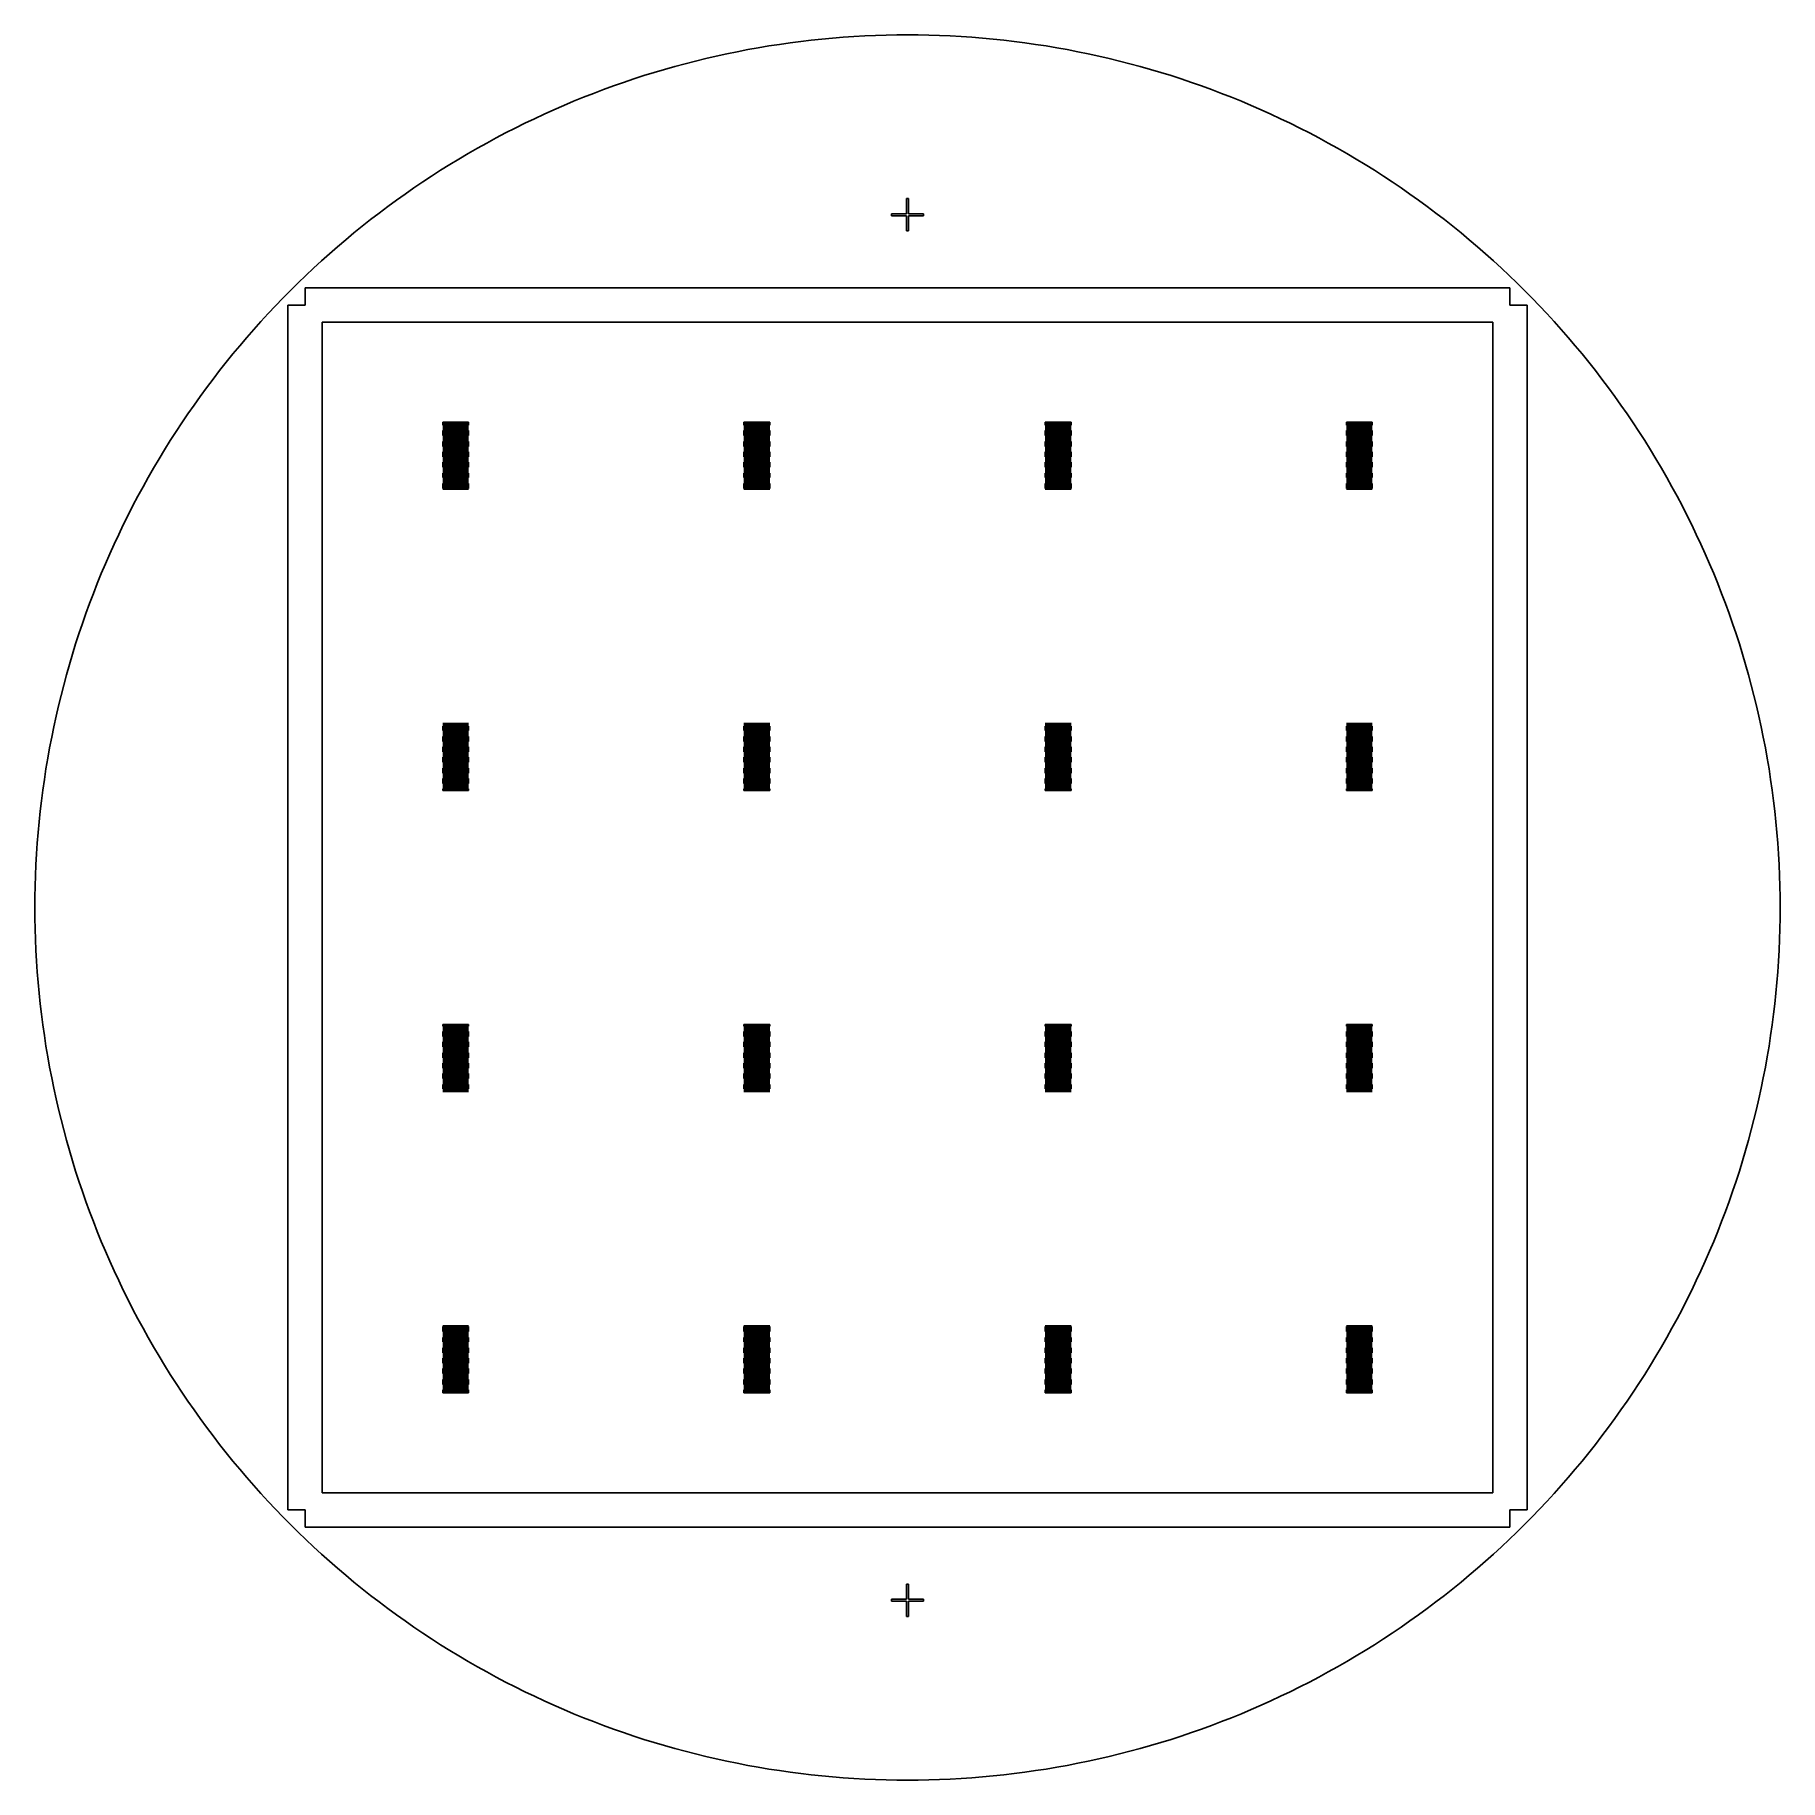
# Model space of a CAD drawing. Extents: x -18 to 83, y -18 to 83.
import ezdxf

# ---------------------------------------------------------------- set-up
doc = ezdxf.new("R2010")
doc.units = 0

msp = doc.modelspace()

# ---------------------------------------------------------------- linework, layer by layer
for p, q in [((23.5822, 82.2036), (22.9699, 82.0934)), ((24.1959, 82.3062), (23.5822, 82.2036)), ((24.8108, 82.4012), (24.1959, 82.3062)), ((25.4268, 82.4888), (24.8108, 82.4012)), ((26.0438, 82.5687), (25.4268, 82.4888)), ((26.6617, 82.6411), (26.0438, 82.5687)), ((27.2805, 82.7059), (26.6617, 82.6411)), ((27.9001, 82.763), (27.2805, 82.7059)), ((28.5203, 82.8126), (27.9001, 82.763)), ((29.141, 82.8546), (28.5203, 82.8126)), ((29.7623, 82.8889), (29.141, 82.8546)), ((30.3839, 82.9156), (29.7623, 82.8889)), ((31.0058, 82.9347), (30.3839, 82.9156)), ((31.6278, 82.9462), (31.0058, 82.9347)), ((32.25, 82.95), (31.6278, 82.9462)), ((32.8722, 82.9462), (32.25, 82.95)), ((33.4942, 82.9347), (32.8722, 82.9462)), ((34.1161, 82.9156), (33.4942, 82.9347)), ((34.7377, 82.8889), (34.1161, 82.9156)), ((35.3589, 82.8546), (34.7377, 82.8889)), ((35.9797, 82.8126), (35.3589, 82.8546)), ((36.5999, 82.763), (35.9797, 82.8126)), ((37.2195, 82.7059), (36.5999, 82.763)), ((37.8383, 82.6411), (37.2195, 82.7059)), ((38.4562, 82.5687), (37.8383, 82.6411)), ((39.0732, 82.4888), (38.4562, 82.5687)), ((39.6892, 82.4012), (39.0732, 82.4888)), ((40.3041, 82.3062), (39.6892, 82.4012)), ((40.9178, 82.2036), (40.3041, 82.3062)), ((41.5301, 82.0934), (40.9178, 82.2036)), ((19.3283, 81.2757), (18.7277, 81.1134)), ((19.9309, 81.4306), (19.3283, 81.2757)), ((20.5353, 81.578), (19.9309, 81.4306)), ((21.1416, 81.7181), (20.5353, 81.578)), ((21.7495, 81.8507), (21.1416, 81.7181)), ((22.3589, 81.9758), (21.7495, 81.8507)), ((22.9699, 82.0934), (22.3589, 81.9758)), ((42.1411, 81.9758), (41.5301, 82.0934)), ((42.7505, 81.8507), (42.1411, 81.9758)), ((43.3584, 81.7181), (42.7505, 81.8507)), ((43.9646, 81.578), (43.3584, 81.7181)), ((44.5691, 81.4306), (43.9646, 81.578)), ((45.1717, 81.2757), (44.5691, 81.4306)), ((45.7723, 81.1134), (45.1717, 81.2757)), ((15.7568, 80.1923), (15.1697, 79.9863)), ((16.3463, 80.3911), (15.7568, 80.1923)), ((16.9383, 80.5826), (16.3463, 80.3911)), ((17.5326, 80.7669), (16.9383, 80.5826)), ((18.129, 80.9438), (17.5326, 80.7669)), ((18.7277, 81.1134), (18.129, 80.9438)), ((46.3709, 80.9438), (45.7723, 81.1134)), ((46.9674, 80.7669), (46.3709, 80.9438)), ((47.5617, 80.5826), (46.9674, 80.7669)), ((48.1537, 80.3911), (47.5617, 80.5826)), ((48.7432, 80.1923), (48.1537, 80.3911)), ((49.3303, 79.9863), (48.7432, 80.1923)), ((13.4242, 79.3253), (12.8479, 79.0907)), ((14.0033, 79.5527), (13.4242, 79.3253)), ((14.5852, 79.7731), (14.0033, 79.5527)), ((15.1697, 79.9863), (14.5852, 79.7731)), ((49.9148, 79.7731), (49.3303, 79.9863)), ((50.4967, 79.5527), (49.9148, 79.7731)), ((51.0758, 79.3253), (50.4967, 79.5527)), ((51.652, 79.0907), (51.0758, 79.3253)), ((10.573, 78.0822), (10.0121, 77.8128)), ((11.137, 78.3448), (10.573, 78.0822)), ((11.7043, 78.6004), (11.137, 78.3448)), ((12.2746, 78.8491), (11.7043, 78.6004)), ((12.8479, 79.0907), (12.2746, 78.8491)), ((52.2254, 78.8491), (51.652, 79.0907)), ((52.7957, 78.6004), (52.2254, 78.8491)), ((53.363, 78.3448), (52.7957, 78.6004)), ((53.927, 78.0822), (53.363, 78.3448)), ((54.4878, 77.8128), (53.927, 78.0822)), ((8.90068, 77.2533), (8.35017, 76.9634)), ((9.4547, 77.5365), (8.90068, 77.2533)), ((10.0121, 77.8128), (9.4547, 77.5365)), ((55.0453, 77.5365), (54.4878, 77.8128)), ((55.5993, 77.2533), (55.0453, 77.5365)), ((56.1498, 76.9634), (55.5993, 77.2533)), ((6.7206, 76.0534), (6.18498, 75.7368)), ((7.26006, 76.3634), (6.7206, 76.0534)), ((7.80327, 76.6667), (7.26006, 76.3634)), ((8.35017, 76.9634), (7.80327, 76.6667)), ((56.6967, 76.6667), (56.1498, 76.9634)), ((57.2399, 76.3634), (56.6967, 76.6667)), ((57.7794, 76.0534), (57.2399, 76.3634)), ((58.315, 75.7368), (57.7794, 76.0534)), ((5.12561, 75.0841), (4.60202, 74.748)), ((5.65329, 75.4137), (5.12561, 75.0841)), ((6.18498, 75.7368), (5.65329, 75.4137)), ((58.8467, 75.4137), (58.315, 75.7368)), ((59.3744, 75.0841), (58.8467, 75.4137)), ((59.898, 74.748), (59.3744, 75.0841)), ((3.56738, 74.0567), (3.05652, 73.7015)), ((4.08258, 74.4055), (3.56738, 74.0567)), ((4.60202, 74.748), (4.08258, 74.4055)), ((60.4174, 74.4055), (59.898, 74.748)), ((60.9326, 74.0567), (60.4174, 74.4055)), ((61.4435, 73.7015), (60.9326, 74.0567)), ((2.55003, 73.3402), (2.04803, 72.9726)), ((3.05652, 73.7015), (2.55003, 73.3402)), ((32.1875, 72.5625), (32.1875, 73.4375)), ((32.1875, 73.4375), (32.3125, 73.4375)), ((32.3125, 73.4375), (32.3125, 72.5625)), ((61.95, 73.3402), (61.4435, 73.7015)), ((62.452, 72.9726), (61.95, 73.3402)), ((1.05775, 72.2192), (0.56961, 71.8334)), ((1.55058, 72.5989), (1.05775, 72.2192)), ((2.04803, 72.9726), (1.55058, 72.5989)), ((31.3125, 72.4375), (31.3125, 72.5625)), ((31.3125, 72.5625), (32.1875, 72.5625)), ((32.1875, 72.4375), (31.3125, 72.4375)), ((32.1875, 71.5625), (32.1875, 72.4375)), ((32.3125, 72.5625), (33.1875, 72.5625)), ((33.1875, 72.4375), (32.3125, 72.4375)), ((32.3125, 72.4375), (32.3125, 71.5625)), ((33.1875, 72.5625), (33.1875, 72.4375)), ((62.9494, 72.5989), (62.452, 72.9726)), ((63.4422, 72.2192), (62.9494, 72.5989)), ((63.9304, 71.8334), (63.4422, 72.2192)), ((-0.39226, 71.044), (-0.86586, 70.6405)), ((0.08626, 71.4416), (-0.39226, 71.044)), ((0.56961, 71.8334), (0.08626, 71.4416)), ((32.3125, 71.5625), (32.1875, 71.5625)), ((64.4137, 71.4416), (63.9304, 71.8334)), ((64.8923, 71.044), (64.4137, 71.4416)), ((65.3659, 70.6405), (64.8923, 71.044)), ((-1.33447, 70.2312), (-1.79803, 69.8162)), ((-0.86586, 70.6405), (-1.33447, 70.2312)), ((65.8345, 70.2312), (65.3659, 70.6405)), ((66.298, 69.8162), (65.8345, 70.2312)), ((-2.7097, 68.9693), (-3.15767, 68.5376)), ((-2.25647, 69.3956), (-2.7097, 68.9693)), ((-1.79803, 69.8162), (-2.25647, 69.3956)), ((66.7565, 69.3956), (66.298, 69.8162)), ((67.2097, 68.9693), (66.7565, 69.3956)), ((67.6577, 68.5376), (67.2097, 68.9693)), ((-3.60031, 68.1003), (-4.03755, 67.6577)), ((-3.15767, 68.5376), (-3.60031, 68.1003)), ((-2.75, 67.25), (-2.75, 68.25)), ((-2.75, 68.25), (67.25, 68.25)), ((67.25, 68.25), (67.25, 67.25)), ((68.1003, 68.1003), (67.6577, 68.5376)), ((68.5376, 67.6577), (68.1003, 68.1003)), ((-4.46931, 67.2097), (-4.89557, 66.7565)), ((-4.03755, 67.6577), (-4.46931, 67.2097)), ((-3.75, -2.75), (-3.75, 67.25)), ((-3.75, 67.25), (-2.75, 67.25)), ((67.25, 67.25), (68.25, 67.25)), ((68.25, 67.25), (68.25, -2.75)), ((68.9693, 67.2097), (68.5376, 67.6577)), ((69.3956, 66.7565), (68.9693, 67.2097)), ((-5.31621, 66.298), (-5.7312, 65.8345)), ((-4.89557, 66.7565), (-5.31621, 66.298)), ((66.25, 66.25), (-1.75, 66.25)), ((-1.75, 66.25), (-1.75, -1.75)), ((66.25, -1.75), (66.25, 66.25)), ((69.8162, 66.298), (69.3956, 66.7565)), ((70.2312, 65.8345), (69.8162, 66.298)), ((-6.14049, 65.3659), (-6.54398, 64.8923)), ((-5.7312, 65.8345), (-6.14049, 65.3659)), ((70.6405, 65.3659), (70.2312, 65.8345)), ((71.044, 64.8923), (70.6405, 65.3659)), ((-7.33337, 63.9304), (-7.71916, 63.4422)), ((-6.94162, 64.4137), (-7.33337, 63.9304)), ((-6.54398, 64.8923), (-6.94162, 64.4137)), ((71.4416, 64.4137), (71.044, 64.8923)), ((71.8334, 63.9304), (71.4416, 64.4137)), ((72.2192, 63.4422), (71.8334, 63.9304)), ((-8.09892, 62.9494), (-8.47261, 62.452)), ((-7.71916, 63.4422), (-8.09892, 62.9494)), ((72.5989, 62.9494), (72.2192, 63.4422)), ((72.9726, 62.452), (72.5989, 62.9494)), ((-8.84018, 61.95), (-9.20154, 61.4435)), ((-8.47261, 62.452), (-8.84018, 61.95)), ((73.3402, 61.95), (72.9726, 62.452)), ((73.7015, 61.4435), (73.3402, 61.95)), ((-9.55667, 60.9326), (-9.9055, 60.4174)), ((-9.20154, 61.4435), (-9.55667, 60.9326)), ((74.0567, 60.9326), (73.7015, 61.4435)), ((74.4055, 60.4174), (74.0567, 60.9326)), ((-10.248, 59.898), (-10.5841, 59.3744)), ((-9.9055, 60.4174), (-10.248, 59.898)), ((5.25, 60.435), (5.25, 60.445)), ((5.25, 60.445), (6.75, 60.445)), ((6.75, 60.435), (5.25, 60.435)), ((5.25, 60.395), (5.25, 60.405)), ((5.25, 60.405), (6.75, 60.405)), ((6.75, 60.395), (5.25, 60.395)), ((5.25, 60.355), (5.25, 60.365)), ((5.25, 60.365), (6.75, 60.365)), ((6.75, 60.355), (5.25, 60.355)), ((5.25, 60.315), (5.25, 60.325)), ((5.25, 60.325), (6.75, 60.325)), ((6.75, 60.315), (5.25, 60.315)), ((5.25, 60.275), (5.25, 60.285)), ((5.25, 60.285), (6.75, 60.285)), ((6.75, 60.275), (5.25, 60.275)), ((5.25, 60.235), (5.25, 60.245)), ((5.25, 60.245), (6.75, 60.245)), ((6.75, 60.235), (5.25, 60.235)), ((5.25, 60.195), (5.25, 60.205)), ((5.25, 60.205), (6.75, 60.205)), ((6.75, 60.195), (5.25, 60.195)), ((5.25, 60.155), (5.25, 60.165)), ((5.25, 60.165), (6.75, 60.165)), ((6.75, 60.155), (5.25, 60.155)), ((5.25, 60.115), (5.25, 60.125)), ((5.25, 60.125), (6.75, 60.125)), ((6.75, 60.115), (5.25, 60.115)), ((5.25, 60.075), (5.25, 60.085)), ((5.25, 60.085), (6.75, 60.085)), ((6.75, 60.075), (5.25, 60.075)), ((5.25, 60.035), (5.25, 60.045)), ((5.25, 60.045), (6.75, 60.045)), ((6.75, 60.035), (5.25, 60.035)), ((5.25, 59.995), (5.25, 60.005)), ((5.25, 60.005), (6.75, 60.005)), ((6.75, 59.995), (5.25, 59.995)), ((5.25, 59.955), (5.25, 59.965)), ((5.25, 59.965), (6.75, 59.965)), ((6.75, 59.955), (5.25, 59.955)), ((5.25, 59.915), (5.25, 59.925)), ((5.25, 59.925), (6.75, 59.925)), ((6.75, 59.915), (5.25, 59.915)), ((5.25, 59.875), (5.25, 59.885)), ((5.25, 59.885), (6.75, 59.885)), ((6.75, 59.875), (5.25, 59.875)), ((5.25, 59.835), (5.25, 59.845)), ((5.25, 59.845), (6.75, 59.845)), ((6.75, 59.835), (5.25, 59.835)), ((6.75, 60.445), (6.75, 60.435)), ((6.75, 60.405), (6.75, 60.395)), ((6.75, 60.365), (6.75, 60.355)), ((6.75, 60.325), (6.75, 60.315)), ((6.75, 60.285), (6.75, 60.275)), ((6.75, 60.245), (6.75, 60.235)), ((6.75, 60.205), (6.75, 60.195)), ((6.75, 60.165), (6.75, 60.155)), ((6.75, 60.125), (6.75, 60.115)), ((6.75, 60.085), (6.75, 60.075)), ((6.75, 60.045), (6.75, 60.035)), ((6.75, 60.005), (6.75, 59.995)), ((6.75, 59.965), (6.75, 59.955)), ((6.75, 59.925), (6.75, 59.915)), ((6.75, 59.885), (6.75, 59.875)), ((6.75, 59.845), (6.75, 59.835)), ((22.75, 60.435), (22.75, 60.445)), ((22.75, 60.445), (24.25, 60.445)), ((24.25, 60.435), (22.75, 60.435)), ((22.75, 60.395), (22.75, 60.405)), ((22.75, 60.405), (24.25, 60.405)), ((24.25, 60.395), (22.75, 60.395)), ((22.75, 60.355), (22.75, 60.365)), ((22.75, 60.365), (24.25, 60.365)), ((24.25, 60.355), (22.75, 60.355)), ((22.75, 60.315), (22.75, 60.325)), ((22.75, 60.325), (24.25, 60.325)), ((24.25, 60.315), (22.75, 60.315)), ((22.75, 60.275), (22.75, 60.285)), ((22.75, 60.285), (24.25, 60.285)), ((24.25, 60.275), (22.75, 60.275)), ((22.75, 60.235), (22.75, 60.245)), ((22.75, 60.245), (24.25, 60.245)), ((24.25, 60.235), (22.75, 60.235)), ((22.75, 60.195), (22.75, 60.205)), ((22.75, 60.205), (24.25, 60.205)), ((24.25, 60.195), (22.75, 60.195)), ((22.75, 60.155), (22.75, 60.165)), ((22.75, 60.165), (24.25, 60.165)), ((24.25, 60.155), (22.75, 60.155)), ((22.75, 60.115), (22.75, 60.125)), ((22.75, 60.125), (24.25, 60.125)), ((24.25, 60.115), (22.75, 60.115)), ((22.75, 60.075), (22.75, 60.085)), ((22.75, 60.085), (24.25, 60.085)), ((24.25, 60.075), (22.75, 60.075)), ((22.75, 60.035), (22.75, 60.045)), ((22.75, 60.045), (24.25, 60.045)), ((24.25, 60.035), (22.75, 60.035)), ((22.75, 59.995), (22.75, 60.005)), ((22.75, 60.005), (24.25, 60.005)), ((24.25, 59.995), (22.75, 59.995)), ((22.75, 59.955), (22.75, 59.965)), ((22.75, 59.965), (24.25, 59.965)), ((24.25, 59.955), (22.75, 59.955)), ((22.75, 59.915), (22.75, 59.925)), ((22.75, 59.925), (24.25, 59.925)), ((24.25, 59.915), (22.75, 59.915)), ((22.75, 59.875), (22.75, 59.885)), ((22.75, 59.885), (24.25, 59.885)), ((24.25, 59.875), (22.75, 59.875)), ((22.75, 59.835), (22.75, 59.845)), ((22.75, 59.845), (24.25, 59.845)), ((24.25, 59.835), (22.75, 59.835)), ((24.25, 60.445), (24.25, 60.435)), ((24.25, 60.405), (24.25, 60.395)), ((24.25, 60.365), (24.25, 60.355)), ((24.25, 60.325), (24.25, 60.315)), ((24.25, 60.285), (24.25, 60.275)), ((24.25, 60.245), (24.25, 60.235)), ((24.25, 60.205), (24.25, 60.195)), ((24.25, 60.165), (24.25, 60.155)), ((24.25, 60.125), (24.25, 60.115)), ((24.25, 60.085), (24.25, 60.075)), ((24.25, 60.045), (24.25, 60.035)), ((24.25, 60.005), (24.25, 59.995)), ((24.25, 59.965), (24.25, 59.955)), ((24.25, 59.925), (24.25, 59.915)), ((24.25, 59.885), (24.25, 59.875)), ((24.25, 59.845), (24.25, 59.835)), ((40.25, 60.435), (40.25, 60.445)), ((40.25, 60.445), (41.75, 60.445)), ((41.75, 60.435), (40.25, 60.435)), ((40.25, 60.395), (40.25, 60.405)), ((40.25, 60.405), (41.75, 60.405)), ((41.75, 60.395), (40.25, 60.395)), ((40.25, 60.355), (40.25, 60.365)), ((40.25, 60.365), (41.75, 60.365)), ((41.75, 60.355), (40.25, 60.355)), ((40.25, 60.315), (40.25, 60.325)), ((40.25, 60.325), (41.75, 60.325)), ((41.75, 60.315), (40.25, 60.315)), ((40.25, 60.275), (40.25, 60.285)), ((40.25, 60.285), (41.75, 60.285)), ((41.75, 60.275), (40.25, 60.275)), ((40.25, 60.235), (40.25, 60.245)), ((40.25, 60.245), (41.75, 60.245)), ((41.75, 60.235), (40.25, 60.235)), ((40.25, 60.195), (40.25, 60.205)), ((40.25, 60.205), (41.75, 60.205)), ((41.75, 60.195), (40.25, 60.195)), ((40.25, 60.155), (40.25, 60.165)), ((40.25, 60.165), (41.75, 60.165)), ((41.75, 60.155), (40.25, 60.155)), ((40.25, 60.115), (40.25, 60.125)), ((40.25, 60.125), (41.75, 60.125)), ((41.75, 60.115), (40.25, 60.115)), ((40.25, 60.075), (40.25, 60.085)), ((40.25, 60.085), (41.75, 60.085)), ((41.75, 60.075), (40.25, 60.075)), ((40.25, 60.035), (40.25, 60.045)), ((40.25, 60.045), (41.75, 60.045)), ((41.75, 60.035), (40.25, 60.035)), ((40.25, 59.995), (40.25, 60.005)), ((40.25, 60.005), (41.75, 60.005)), ((41.75, 59.995), (40.25, 59.995)), ((40.25, 59.955), (40.25, 59.965)), ((40.25, 59.965), (41.75, 59.965)), ((41.75, 59.955), (40.25, 59.955)), ((40.25, 59.915), (40.25, 59.925)), ((40.25, 59.925), (41.75, 59.925)), ((41.75, 59.915), (40.25, 59.915)), ((40.25, 59.875), (40.25, 59.885)), ((40.25, 59.885), (41.75, 59.885)), ((41.75, 59.875), (40.25, 59.875)), ((40.25, 59.835), (40.25, 59.845)), ((40.25, 59.845), (41.75, 59.845)), ((41.75, 59.835), (40.25, 59.835)), ((41.75, 60.445), (41.75, 60.435)), ((41.75, 60.405), (41.75, 60.395)), ((41.75, 60.365), (41.75, 60.355)), ((41.75, 60.325), (41.75, 60.315)), ((41.75, 60.285), (41.75, 60.275)), ((41.75, 60.245), (41.75, 60.235)), ((41.75, 60.205), (41.75, 60.195)), ((41.75, 60.165), (41.75, 60.155)), ((41.75, 60.125), (41.75, 60.115)), ((41.75, 60.085), (41.75, 60.075)), ((41.75, 60.045), (41.75, 60.035)), ((41.75, 60.005), (41.75, 59.995)), ((41.75, 59.965), (41.75, 59.955)), ((41.75, 59.925), (41.75, 59.915)), ((41.75, 59.885), (41.75, 59.875)), ((41.75, 59.845), (41.75, 59.835)), ((57.75, 60.435), (57.75, 60.445)), ((57.75, 60.445), (59.25, 60.445)), ((59.25, 60.435), (57.75, 60.435)), ((57.75, 60.395), (57.75, 60.405)), ((57.75, 60.405), (59.25, 60.405)), ((59.25, 60.395), (57.75, 60.395)), ((57.75, 60.355), (57.75, 60.365)), ((57.75, 60.365), (59.25, 60.365)), ((59.25, 60.355), (57.75, 60.355)), ((57.75, 60.315), (57.75, 60.325)), ((57.75, 60.325), (59.25, 60.325)), ((59.25, 60.315), (57.75, 60.315)), ((57.75, 60.275), (57.75, 60.285)), ((57.75, 60.285), (59.25, 60.285)), ((59.25, 60.275), (57.75, 60.275)), ((57.75, 60.235), (57.75, 60.245)), ((57.75, 60.245), (59.25, 60.245)), ((59.25, 60.235), (57.75, 60.235)), ((57.75, 60.195), (57.75, 60.205)), ((57.75, 60.205), (59.25, 60.205)), ((59.25, 60.195), (57.75, 60.195)), ((57.75, 60.155), (57.75, 60.165)), ((57.75, 60.165), (59.25, 60.165)), ((59.25, 60.155), (57.75, 60.155)), ((57.75, 60.115), (57.75, 60.125)), ((57.75, 60.125), (59.25, 60.125)), ((59.25, 60.115), (57.75, 60.115)), ((57.75, 60.075), (57.75, 60.085)), ((57.75, 60.085), (59.25, 60.085)), ((59.25, 60.075), (57.75, 60.075)), ((57.75, 60.035), (57.75, 60.045)), ((57.75, 60.045), (59.25, 60.045)), ((59.25, 60.035), (57.75, 60.035)), ((57.75, 59.995), (57.75, 60.005)), ((57.75, 60.005), (59.25, 60.005)), ((59.25, 59.995), (57.75, 59.995)), ((57.75, 59.955), (57.75, 59.965)), ((57.75, 59.965), (59.25, 59.965)), ((59.25, 59.955), (57.75, 59.955)), ((57.75, 59.915), (57.75, 59.925)), ((57.75, 59.925), (59.25, 59.925)), ((59.25, 59.915), (57.75, 59.915)), ((57.75, 59.875), (57.75, 59.885)), ((57.75, 59.885), (59.25, 59.885)), ((59.25, 59.875), (57.75, 59.875)), ((57.75, 59.835), (57.75, 59.845)), ((57.75, 59.845), (59.25, 59.845)), ((59.25, 59.835), (57.75, 59.835)), ((59.25, 60.445), (59.25, 60.435)), ((59.25, 60.405), (59.25, 60.395)), ((59.25, 60.365), (59.25, 60.355)), ((59.25, 60.325), (59.25, 60.315)), ((59.25, 60.285), (59.25, 60.275)), ((59.25, 60.245), (59.25, 60.235)), ((59.25, 60.205), (59.25, 60.195)), ((59.25, 60.165), (59.25, 60.155)), ((59.25, 60.125), (59.25, 60.115)), ((59.25, 60.085), (59.25, 60.075)), ((59.25, 60.045), (59.25, 60.035)), ((59.25, 60.005), (59.25, 59.995)), ((59.25, 59.965), (59.25, 59.955)), ((59.25, 59.925), (59.25, 59.915)), ((59.25, 59.885), (59.25, 59.875)), ((59.25, 59.845), (59.25, 59.835)), ((74.748, 59.898), (74.4055, 60.4174)), ((75.0841, 59.3744), (74.748, 59.898)), ((-10.9137, 58.8467), (-11.2368, 58.315)), ((-10.5841, 59.3744), (-10.9137, 58.8467)), ((5.25, 59.795), (5.25, 59.805)), ((5.25, 59.805), (6.75, 59.805)), ((6.75, 59.795), (5.25, 59.795)), ((5.25, 59.755), (5.25, 59.765)), ((5.25, 59.765), (6.75, 59.765)), ((6.75, 59.755), (5.25, 59.755)), ((5.25, 59.715), (5.25, 59.725)), ((5.25, 59.725), (6.75, 59.725)), ((6.75, 59.715), (5.25, 59.715)), ((5.25, 59.675), (5.25, 59.685)), ((5.25, 59.685), (6.75, 59.685)), ((6.75, 59.675), (5.25, 59.675)), ((5.25, 59.635), (5.25, 59.645)), ((5.25, 59.645), (6.75, 59.645)), ((6.75, 59.635), (5.25, 59.635)), ((5.25, 59.595), (5.25, 59.605)), ((5.25, 59.605), (6.75, 59.605)), ((6.75, 59.595), (5.25, 59.595)), ((5.25, 59.555), (5.25, 59.565)), ((5.25, 59.565), (6.75, 59.565)), ((6.75, 59.555), (5.25, 59.555)), ((5.25, 59.515), (5.25, 59.525)), ((5.25, 59.525), (6.75, 59.525)), ((6.75, 59.515), (5.25, 59.515)), ((5.25, 59.475), (5.25, 59.485)), ((5.25, 59.485), (6.75, 59.485)), ((6.75, 59.475), (5.25, 59.475)), ((5.25, 59.435), (5.25, 59.445)), ((5.25, 59.445), (6.75, 59.445)), ((6.75, 59.435), (5.25, 59.435)), ((5.25, 59.395), (5.25, 59.405)), ((5.25, 59.405), (6.75, 59.405)), ((6.75, 59.395), (5.25, 59.395)), ((5.25, 59.355), (5.25, 59.365)), ((5.25, 59.365), (6.75, 59.365)), ((6.75, 59.355), (5.25, 59.355)), ((5.25, 59.315), (5.25, 59.325)), ((5.25, 59.325), (6.75, 59.325)), ((6.75, 59.315), (5.25, 59.315)), ((5.25, 59.275), (5.25, 59.285)), ((5.25, 59.285), (6.75, 59.285)), ((6.75, 59.275), (5.25, 59.275)), ((5.25, 59.235), (5.25, 59.245)), ((5.25, 59.245), (6.75, 59.245)), ((6.75, 59.235), (5.25, 59.235)), ((5.25, 59.195), (5.25, 59.205)), ((5.25, 59.205), (6.75, 59.205)), ((6.75, 59.195), (5.25, 59.195)), ((5.25, 59.155), (5.25, 59.165)), ((5.25, 59.165), (6.75, 59.165)), ((6.75, 59.155), (5.25, 59.155)), ((5.25, 59.115), (5.25, 59.125)), ((5.25, 59.125), (6.75, 59.125)), ((6.75, 59.115), (5.25, 59.115)), ((5.25, 59.075), (5.25, 59.085)), ((5.25, 59.085), (6.75, 59.085)), ((6.75, 59.075), (5.25, 59.075)), ((5.25, 59.035), (5.25, 59.045)), ((5.25, 59.045), (6.75, 59.045)), ((6.75, 59.035), (5.25, 59.035)), ((5.25, 58.995), (5.25, 59.005)), ((5.25, 59.005), (6.75, 59.005)), ((6.75, 58.995), (5.25, 58.995)), ((5.25, 58.955), (5.25, 58.965)), ((5.25, 58.965), (6.75, 58.965)), ((6.75, 58.955), (5.25, 58.955)), ((5.25, 58.915), (5.25, 58.925)), ((5.25, 58.925), (6.75, 58.925)), ((6.75, 58.915), (5.25, 58.915)), ((5.25, 58.875), (5.25, 58.885)), ((5.25, 58.885), (6.75, 58.885)), ((6.75, 58.875), (5.25, 58.875)), ((5.25, 58.835), (5.25, 58.845)), ((5.25, 58.845), (6.75, 58.845)), ((6.75, 58.835), (5.25, 58.835)), ((6.75, 59.805), (6.75, 59.795)), ((6.75, 59.765), (6.75, 59.755)), ((6.75, 59.725), (6.75, 59.715)), ((6.75, 59.685), (6.75, 59.675)), ((6.75, 59.645), (6.75, 59.635)), ((6.75, 59.605), (6.75, 59.595)), ((6.75, 59.565), (6.75, 59.555)), ((6.75, 59.525), (6.75, 59.515)), ((6.75, 59.485), (6.75, 59.475)), ((6.75, 59.445), (6.75, 59.435)), ((6.75, 59.405), (6.75, 59.395)), ((6.75, 59.365), (6.75, 59.355)), ((6.75, 59.325), (6.75, 59.315)), ((6.75, 59.285), (6.75, 59.275)), ((6.75, 59.245), (6.75, 59.235)), ((6.75, 59.205), (6.75, 59.195)), ((6.75, 59.165), (6.75, 59.155)), ((6.75, 59.125), (6.75, 59.115)), ((6.75, 59.085), (6.75, 59.075)), ((6.75, 59.045), (6.75, 59.035)), ((6.75, 59.005), (6.75, 58.995)), ((6.75, 58.965), (6.75, 58.955)), ((6.75, 58.925), (6.75, 58.915)), ((6.75, 58.885), (6.75, 58.875)), ((6.75, 58.845), (6.75, 58.835)), ((22.75, 59.795), (22.75, 59.805)), ((22.75, 59.805), (24.25, 59.805)), ((24.25, 59.795), (22.75, 59.795)), ((22.75, 59.755), (22.75, 59.765)), ((22.75, 59.765), (24.25, 59.765)), ((24.25, 59.755), (22.75, 59.755)), ((22.75, 59.715), (22.75, 59.725)), ((22.75, 59.725), (24.25, 59.725)), ((24.25, 59.715), (22.75, 59.715)), ((22.75, 59.675), (22.75, 59.685)), ((22.75, 59.685), (24.25, 59.685)), ((24.25, 59.675), (22.75, 59.675)), ((22.75, 59.635), (22.75, 59.645)), ((22.75, 59.645), (24.25, 59.645)), ((24.25, 59.635), (22.75, 59.635)), ((22.75, 59.595), (22.75, 59.605)), ((22.75, 59.605), (24.25, 59.605)), ((24.25, 59.595), (22.75, 59.595)), ((22.75, 59.555), (22.75, 59.565)), ((22.75, 59.565), (24.25, 59.565)), ((24.25, 59.555), (22.75, 59.555)), ((22.75, 59.515), (22.75, 59.525)), ((22.75, 59.525), (24.25, 59.525)), ((24.25, 59.515), (22.75, 59.515)), ((22.75, 59.475), (22.75, 59.485)), ((22.75, 59.485), (24.25, 59.485)), ((24.25, 59.475), (22.75, 59.475)), ((22.75, 59.435), (22.75, 59.445)), ((22.75, 59.445), (24.25, 59.445)), ((24.25, 59.435), (22.75, 59.435)), ((22.75, 59.395), (22.75, 59.405)), ((22.75, 59.405), (24.25, 59.405)), ((24.25, 59.395), (22.75, 59.395)), ((22.75, 59.355), (22.75, 59.365)), ((22.75, 59.365), (24.25, 59.365)), ((24.25, 59.355), (22.75, 59.355)), ((22.75, 59.315), (22.75, 59.325)), ((22.75, 59.325), (24.25, 59.325)), ((24.25, 59.315), (22.75, 59.315)), ((22.75, 59.275), (22.75, 59.285)), ((22.75, 59.285), (24.25, 59.285)), ((24.25, 59.275), (22.75, 59.275)), ((22.75, 59.235), (22.75, 59.245)), ((22.75, 59.245), (24.25, 59.245)), ((24.25, 59.235), (22.75, 59.235)), ((22.75, 59.195), (22.75, 59.205)), ((22.75, 59.205), (24.25, 59.205)), ((24.25, 59.195), (22.75, 59.195)), ((22.75, 59.155), (22.75, 59.165)), ((22.75, 59.165), (24.25, 59.165)), ((24.25, 59.155), (22.75, 59.155)), ((22.75, 59.115), (22.75, 59.125)), ((22.75, 59.125), (24.25, 59.125)), ((24.25, 59.115), (22.75, 59.115)), ((22.75, 59.075), (22.75, 59.085)), ((22.75, 59.085), (24.25, 59.085)), ((24.25, 59.075), (22.75, 59.075)), ((22.75, 59.035), (22.75, 59.045)), ((22.75, 59.045), (24.25, 59.045)), ((24.25, 59.035), (22.75, 59.035)), ((22.75, 58.995), (22.75, 59.005)), ((22.75, 59.005), (24.25, 59.005)), ((24.25, 58.995), (22.75, 58.995)), ((22.75, 58.955), (22.75, 58.965)), ((22.75, 58.965), (24.25, 58.965)), ((24.25, 58.955), (22.75, 58.955)), ((22.75, 58.915), (22.75, 58.925)), ((22.75, 58.925), (24.25, 58.925)), ((24.25, 58.915), (22.75, 58.915)), ((22.75, 58.875), (22.75, 58.885)), ((22.75, 58.885), (24.25, 58.885)), ((24.25, 58.875), (22.75, 58.875)), ((22.75, 58.835), (22.75, 58.845)), ((22.75, 58.845), (24.25, 58.845)), ((24.25, 58.835), (22.75, 58.835)), ((24.25, 59.805), (24.25, 59.795)), ((24.25, 59.765), (24.25, 59.755)), ((24.25, 59.725), (24.25, 59.715)), ((24.25, 59.685), (24.25, 59.675)), ((24.25, 59.645), (24.25, 59.635)), ((24.25, 59.605), (24.25, 59.595)), ((24.25, 59.565), (24.25, 59.555)), ((24.25, 59.525), (24.25, 59.515)), ((24.25, 59.485), (24.25, 59.475)), ((24.25, 59.445), (24.25, 59.435)), ((24.25, 59.405), (24.25, 59.395)), ((24.25, 59.365), (24.25, 59.355)), ((24.25, 59.325), (24.25, 59.315)), ((24.25, 59.285), (24.25, 59.275)), ((24.25, 59.245), (24.25, 59.235)), ((24.25, 59.205), (24.25, 59.195)), ((24.25, 59.165), (24.25, 59.155)), ((24.25, 59.125), (24.25, 59.115)), ((24.25, 59.085), (24.25, 59.075)), ((24.25, 59.045), (24.25, 59.035)), ((24.25, 59.005), (24.25, 58.995)), ((24.25, 58.965), (24.25, 58.955)), ((24.25, 58.925), (24.25, 58.915)), ((24.25, 58.885), (24.25, 58.875)), ((24.25, 58.845), (24.25, 58.835)), ((40.25, 59.795), (40.25, 59.805)), ((40.25, 59.805), (41.75, 59.805)), ((41.75, 59.795), (40.25, 59.795)), ((40.25, 59.755), (40.25, 59.765)), ((40.25, 59.765), (41.75, 59.765)), ((41.75, 59.755), (40.25, 59.755)), ((40.25, 59.715), (40.25, 59.725)), ((40.25, 59.725), (41.75, 59.725)), ((41.75, 59.715), (40.25, 59.715)), ((40.25, 59.675), (40.25, 59.685)), ((40.25, 59.685), (41.75, 59.685)), ((41.75, 59.675), (40.25, 59.675)), ((40.25, 59.635), (40.25, 59.645)), ((40.25, 59.645), (41.75, 59.645)), ((41.75, 59.635), (40.25, 59.635)), ((40.25, 59.595), (40.25, 59.605)), ((40.25, 59.605), (41.75, 59.605)), ((41.75, 59.595), (40.25, 59.595)), ((40.25, 59.555), (40.25, 59.565)), ((40.25, 59.565), (41.75, 59.565)), ((41.75, 59.555), (40.25, 59.555)), ((40.25, 59.515), (40.25, 59.525)), ((40.25, 59.525), (41.75, 59.525)), ((41.75, 59.515), (40.25, 59.515)), ((40.25, 59.475), (40.25, 59.485)), ((40.25, 59.485), (41.75, 59.485)), ((41.75, 59.475), (40.25, 59.475)), ((40.25, 59.435), (40.25, 59.445)), ((40.25, 59.445), (41.75, 59.445)), ((41.75, 59.435), (40.25, 59.435)), ((40.25, 59.395), (40.25, 59.405)), ((40.25, 59.405), (41.75, 59.405)), ((41.75, 59.395), (40.25, 59.395)), ((40.25, 59.355), (40.25, 59.365)), ((40.25, 59.365), (41.75, 59.365)), ((41.75, 59.355), (40.25, 59.355)), ((40.25, 59.315), (40.25, 59.325)), ((40.25, 59.325), (41.75, 59.325)), ((41.75, 59.315), (40.25, 59.315)), ((40.25, 59.275), (40.25, 59.285)), ((40.25, 59.285), (41.75, 59.285)), ((41.75, 59.275), (40.25, 59.275)), ((40.25, 59.235), (40.25, 59.245)), ((40.25, 59.245), (41.75, 59.245)), ((41.75, 59.235), (40.25, 59.235)), ((40.25, 59.195), (40.25, 59.205)), ((40.25, 59.205), (41.75, 59.205)), ((41.75, 59.195), (40.25, 59.195)), ((40.25, 59.155), (40.25, 59.165)), ((40.25, 59.165), (41.75, 59.165)), ((41.75, 59.155), (40.25, 59.155)), ((40.25, 59.115), (40.25, 59.125)), ((40.25, 59.125), (41.75, 59.125)), ((41.75, 59.115), (40.25, 59.115)), ((40.25, 59.075), (40.25, 59.085)), ((40.25, 59.085), (41.75, 59.085)), ((41.75, 59.075), (40.25, 59.075)), ((40.25, 59.035), (40.25, 59.045)), ((40.25, 59.045), (41.75, 59.045)), ((41.75, 59.035), (40.25, 59.035)), ((40.25, 58.995), (40.25, 59.005)), ((40.25, 59.005), (41.75, 59.005)), ((41.75, 58.995), (40.25, 58.995)), ((40.25, 58.955), (40.25, 58.965)), ((40.25, 58.965), (41.75, 58.965)), ((41.75, 58.955), (40.25, 58.955)), ((40.25, 58.915), (40.25, 58.925)), ((40.25, 58.925), (41.75, 58.925)), ((41.75, 58.915), (40.25, 58.915)), ((40.25, 58.875), (40.25, 58.885)), ((40.25, 58.885), (41.75, 58.885)), ((41.75, 58.875), (40.25, 58.875)), ((40.25, 58.835), (40.25, 58.845)), ((40.25, 58.845), (41.75, 58.845)), ((41.75, 58.835), (40.25, 58.835)), ((41.75, 59.805), (41.75, 59.795)), ((41.75, 59.765), (41.75, 59.755)), ((41.75, 59.725), (41.75, 59.715)), ((41.75, 59.685), (41.75, 59.675)), ((41.75, 59.645), (41.75, 59.635)), ((41.75, 59.605), (41.75, 59.595)), ((41.75, 59.565), (41.75, 59.555)), ((41.75, 59.525), (41.75, 59.515)), ((41.75, 59.485), (41.75, 59.475)), ((41.75, 59.445), (41.75, 59.435)), ((41.75, 59.405), (41.75, 59.395)), ((41.75, 59.365), (41.75, 59.355)), ((41.75, 59.325), (41.75, 59.315)), ((41.75, 59.285), (41.75, 59.275)), ((41.75, 59.245), (41.75, 59.235)), ((41.75, 59.205), (41.75, 59.195)), ((41.75, 59.165), (41.75, 59.155)), ((41.75, 59.125), (41.75, 59.115)), ((41.75, 59.085), (41.75, 59.075)), ((41.75, 59.045), (41.75, 59.035)), ((41.75, 59.005), (41.75, 58.995)), ((41.75, 58.965), (41.75, 58.955)), ((41.75, 58.925), (41.75, 58.915)), ((41.75, 58.885), (41.75, 58.875)), ((41.75, 58.845), (41.75, 58.835)), ((57.75, 59.795), (57.75, 59.805)), ((57.75, 59.805), (59.25, 59.805)), ((59.25, 59.795), (57.75, 59.795)), ((57.75, 59.755), (57.75, 59.765)), ((57.75, 59.765), (59.25, 59.765)), ((59.25, 59.755), (57.75, 59.755)), ((57.75, 59.715), (57.75, 59.725)), ((57.75, 59.725), (59.25, 59.725)), ((59.25, 59.715), (57.75, 59.715)), ((57.75, 59.675), (57.75, 59.685)), ((57.75, 59.685), (59.25, 59.685)), ((59.25, 59.675), (57.75, 59.675)), ((57.75, 59.635), (57.75, 59.645)), ((57.75, 59.645), (59.25, 59.645)), ((59.25, 59.635), (57.75, 59.635)), ((57.75, 59.595), (57.75, 59.605)), ((57.75, 59.605), (59.25, 59.605)), ((59.25, 59.595), (57.75, 59.595)), ((57.75, 59.555), (57.75, 59.565)), ((57.75, 59.565), (59.25, 59.565)), ((59.25, 59.555), (57.75, 59.555)), ((57.75, 59.515), (57.75, 59.525)), ((57.75, 59.525), (59.25, 59.525)), ((59.25, 59.515), (57.75, 59.515)), ((57.75, 59.475), (57.75, 59.485)), ((57.75, 59.485), (59.25, 59.485)), ((59.25, 59.475), (57.75, 59.475)), ((57.75, 59.435), (57.75, 59.445)), ((57.75, 59.445), (59.25, 59.445)), ((59.25, 59.435), (57.75, 59.435)), ((57.75, 59.395), (57.75, 59.405)), ((57.75, 59.405), (59.25, 59.405)), ((59.25, 59.395), (57.75, 59.395)), ((57.75, 59.355), (57.75, 59.365)), ((57.75, 59.365), (59.25, 59.365)), ((59.25, 59.355), (57.75, 59.355)), ((57.75, 59.315), (57.75, 59.325)), ((57.75, 59.325), (59.25, 59.325)), ((59.25, 59.315), (57.75, 59.315)), ((57.75, 59.275), (57.75, 59.285)), ((57.75, 59.285), (59.25, 59.285)), ((59.25, 59.275), (57.75, 59.275)), ((57.75, 59.235), (57.75, 59.245)), ((57.75, 59.245), (59.25, 59.245)), ((59.25, 59.235), (57.75, 59.235)), ((57.75, 59.195), (57.75, 59.205)), ((57.75, 59.205), (59.25, 59.205)), ((59.25, 59.195), (57.75, 59.195)), ((57.75, 59.155), (57.75, 59.165)), ((57.75, 59.165), (59.25, 59.165)), ((59.25, 59.155), (57.75, 59.155)), ((57.75, 59.115), (57.75, 59.125)), ((57.75, 59.125), (59.25, 59.125)), ((59.25, 59.115), (57.75, 59.115)), ((57.75, 59.075), (57.75, 59.085)), ((57.75, 59.085), (59.25, 59.085)), ((59.25, 59.075), (57.75, 59.075)), ((57.75, 59.035), (57.75, 59.045)), ((57.75, 59.045), (59.25, 59.045)), ((59.25, 59.035), (57.75, 59.035)), ((57.75, 58.995), (57.75, 59.005)), ((57.75, 59.005), (59.25, 59.005)), ((59.25, 58.995), (57.75, 58.995)), ((57.75, 58.955), (57.75, 58.965)), ((57.75, 58.965), (59.25, 58.965)), ((59.25, 58.955), (57.75, 58.955)), ((57.75, 58.915), (57.75, 58.925)), ((57.75, 58.925), (59.25, 58.925)), ((59.25, 58.915), (57.75, 58.915)), ((57.75, 58.875), (57.75, 58.885)), ((57.75, 58.885), (59.25, 58.885)), ((59.25, 58.875), (57.75, 58.875)), ((57.75, 58.835), (57.75, 58.845)), ((57.75, 58.845), (59.25, 58.845)), ((59.25, 58.835), (57.75, 58.835)), ((59.25, 59.805), (59.25, 59.795)), ((59.25, 59.765), (59.25, 59.755)), ((59.25, 59.725), (59.25, 59.715)), ((59.25, 59.685), (59.25, 59.675)), ((59.25, 59.645), (59.25, 59.635)), ((59.25, 59.605), (59.25, 59.595)), ((59.25, 59.565), (59.25, 59.555)), ((59.25, 59.525), (59.25, 59.515)), ((59.25, 59.485), (59.25, 59.475)), ((59.25, 59.445), (59.25, 59.435)), ((59.25, 59.405), (59.25, 59.395)), ((59.25, 59.365), (59.25, 59.355)), ((59.25, 59.325), (59.25, 59.315)), ((59.25, 59.285), (59.25, 59.275)), ((59.25, 59.245), (59.25, 59.235)), ((59.25, 59.205), (59.25, 59.195)), ((59.25, 59.165), (59.25, 59.155)), ((59.25, 59.125), (59.25, 59.115)), ((59.25, 59.085), (59.25, 59.075)), ((59.25, 59.045), (59.25, 59.035)), ((59.25, 59.005), (59.25, 58.995)), ((59.25, 58.965), (59.25, 58.955)), ((59.25, 58.925), (59.25, 58.915)), ((59.25, 58.885), (59.25, 58.875)), ((59.25, 58.845), (59.25, 58.835)), ((75.4137, 58.8467), (75.0841, 59.3744)), ((75.7368, 58.315), (75.4137, 58.8467)), ((-11.2368, 58.315), (-11.5534, 57.7794)), ((5.25, 58.795), (5.25, 58.805)), ((5.25, 58.805), (6.75, 58.805)), ((6.75, 58.795), (5.25, 58.795)), ((5.25, 58.755), (5.25, 58.765)), ((5.25, 58.765), (6.75, 58.765)), ((6.75, 58.755), (5.25, 58.755)), ((5.25, 58.715), (5.25, 58.725)), ((5.25, 58.725), (6.75, 58.725)), ((6.75, 58.715), (5.25, 58.715)), ((5.25, 58.675), (5.25, 58.685)), ((5.25, 58.685), (6.75, 58.685)), ((6.75, 58.675), (5.25, 58.675)), ((5.25, 58.635), (5.25, 58.645)), ((5.25, 58.645), (6.75, 58.645)), ((6.75, 58.635), (5.25, 58.635)), ((5.25, 58.595), (5.25, 58.605)), ((5.25, 58.605), (6.75, 58.605)), ((6.75, 58.595), (5.25, 58.595)), ((5.25, 58.555), (5.25, 58.565)), ((5.25, 58.565), (6.75, 58.565)), ((6.75, 58.555), (5.25, 58.555)), ((5.25, 58.515), (5.25, 58.525)), ((5.25, 58.525), (6.75, 58.525)), ((6.75, 58.515), (5.25, 58.515)), ((5.25, 58.475), (5.25, 58.485)), ((5.25, 58.485), (6.75, 58.485)), ((6.75, 58.475), (5.25, 58.475)), ((5.25, 58.435), (5.25, 58.445)), ((5.25, 58.445), (6.75, 58.445)), ((6.75, 58.435), (5.25, 58.435)), ((5.25, 58.395), (5.25, 58.405)), ((5.25, 58.405), (6.75, 58.405)), ((6.75, 58.395), (5.25, 58.395)), ((5.25, 58.355), (5.25, 58.365)), ((5.25, 58.365), (6.75, 58.365)), ((6.75, 58.355), (5.25, 58.355)), ((5.25, 58.315), (5.25, 58.325)), ((5.25, 58.325), (6.75, 58.325)), ((6.75, 58.315), (5.25, 58.315)), ((5.25, 58.275), (5.25, 58.285)), ((5.25, 58.285), (6.75, 58.285)), ((6.75, 58.275), (5.25, 58.275)), ((5.25, 58.235), (5.25, 58.245)), ((5.25, 58.245), (6.75, 58.245)), ((6.75, 58.235), (5.25, 58.235)), ((5.25, 58.195), (5.25, 58.205)), ((5.25, 58.205), (6.75, 58.205)), ((6.75, 58.195), (5.25, 58.195)), ((5.25, 58.155), (5.25, 58.165)), ((5.25, 58.165), (6.75, 58.165)), ((6.75, 58.155), (5.25, 58.155)), ((5.25, 58.115), (5.25, 58.125)), ((5.25, 58.125), (6.75, 58.125)), ((6.75, 58.115), (5.25, 58.115)), ((5.25, 58.075), (5.25, 58.085)), ((5.25, 58.085), (6.75, 58.085)), ((6.75, 58.075), (5.25, 58.075)), ((5.25, 58.035), (5.25, 58.045)), ((5.25, 58.045), (6.75, 58.045)), ((6.75, 58.035), (5.25, 58.035)), ((5.25, 57.995), (5.25, 58.005)), ((5.25, 58.005), (6.75, 58.005)), ((6.75, 57.995), (5.25, 57.995)), ((5.25, 57.955), (5.25, 57.965)), ((5.25, 57.965), (6.75, 57.965)), ((6.75, 57.955), (5.25, 57.955)), ((5.25, 57.915), (5.25, 57.925)), ((5.25, 57.925), (6.75, 57.925)), ((6.75, 57.915), (5.25, 57.915)), ((5.25, 57.875), (5.25, 57.885)), ((5.25, 57.885), (6.75, 57.885)), ((6.75, 57.875), (5.25, 57.875)), ((5.25, 57.835), (5.25, 57.845)), ((5.25, 57.845), (6.75, 57.845)), ((6.75, 57.835), (5.25, 57.835)), ((5.25, 57.795), (5.25, 57.805)), ((5.25, 57.805), (6.75, 57.805)), ((6.75, 58.805), (6.75, 58.795)), ((6.75, 58.765), (6.75, 58.755)), ((6.75, 58.725), (6.75, 58.715)), ((6.75, 58.685), (6.75, 58.675)), ((6.75, 58.645), (6.75, 58.635)), ((6.75, 58.605), (6.75, 58.595)), ((6.75, 58.565), (6.75, 58.555)), ((6.75, 58.525), (6.75, 58.515)), ((6.75, 58.485), (6.75, 58.475)), ((6.75, 58.445), (6.75, 58.435)), ((6.75, 58.405), (6.75, 58.395)), ((6.75, 58.365), (6.75, 58.355)), ((6.75, 58.325), (6.75, 58.315)), ((6.75, 58.285), (6.75, 58.275)), ((6.75, 58.245), (6.75, 58.235)), ((6.75, 58.205), (6.75, 58.195)), ((6.75, 58.165), (6.75, 58.155)), ((6.75, 58.125), (6.75, 58.115)), ((6.75, 58.085), (6.75, 58.075)), ((6.75, 58.045), (6.75, 58.035)), ((6.75, 58.005), (6.75, 57.995)), ((6.75, 57.965), (6.75, 57.955)), ((6.75, 57.925), (6.75, 57.915)), ((6.75, 57.885), (6.75, 57.875)), ((6.75, 57.845), (6.75, 57.835)), ((6.75, 57.805), (6.75, 57.795)), ((22.75, 58.795), (22.75, 58.805)), ((22.75, 58.805), (24.25, 58.805)), ((24.25, 58.795), (22.75, 58.795)), ((22.75, 58.755), (22.75, 58.765)), ((22.75, 58.765), (24.25, 58.765)), ((24.25, 58.755), (22.75, 58.755)), ((22.75, 58.715), (22.75, 58.725)), ((22.75, 58.725), (24.25, 58.725)), ((24.25, 58.715), (22.75, 58.715)), ((22.75, 58.675), (22.75, 58.685)), ((22.75, 58.685), (24.25, 58.685)), ((24.25, 58.675), (22.75, 58.675)), ((22.75, 58.635), (22.75, 58.645)), ((22.75, 58.645), (24.25, 58.645)), ((24.25, 58.635), (22.75, 58.635)), ((22.75, 58.595), (22.75, 58.605)), ((22.75, 58.605), (24.25, 58.605)), ((24.25, 58.595), (22.75, 58.595)), ((22.75, 58.555), (22.75, 58.565)), ((22.75, 58.565), (24.25, 58.565)), ((24.25, 58.555), (22.75, 58.555)), ((22.75, 58.515), (22.75, 58.525)), ((22.75, 58.525), (24.25, 58.525)), ((24.25, 58.515), (22.75, 58.515)), ((22.75, 58.475), (22.75, 58.485)), ((22.75, 58.485), (24.25, 58.485)), ((24.25, 58.475), (22.75, 58.475)), ((22.75, 58.435), (22.75, 58.445)), ((22.75, 58.445), (24.25, 58.445)), ((24.25, 58.435), (22.75, 58.435)), ((22.75, 58.395), (22.75, 58.405)), ((22.75, 58.405), (24.25, 58.405)), ((24.25, 58.395), (22.75, 58.395)), ((22.75, 58.355), (22.75, 58.365)), ((22.75, 58.365), (24.25, 58.365)), ((24.25, 58.355), (22.75, 58.355)), ((22.75, 58.315), (22.75, 58.325)), ((22.75, 58.325), (24.25, 58.325)), ((24.25, 58.315), (22.75, 58.315)), ((22.75, 58.275), (22.75, 58.285)), ((22.75, 58.285), (24.25, 58.285)), ((24.25, 58.275), (22.75, 58.275)), ((22.75, 58.235), (22.75, 58.245)), ((22.75, 58.245), (24.25, 58.245)), ((24.25, 58.235), (22.75, 58.235)), ((22.75, 58.195), (22.75, 58.205)), ((22.75, 58.205), (24.25, 58.205)), ((24.25, 58.195), (22.75, 58.195)), ((22.75, 58.155), (22.75, 58.165)), ((22.75, 58.165), (24.25, 58.165)), ((24.25, 58.155), (22.75, 58.155)), ((22.75, 58.115), (22.75, 58.125)), ((22.75, 58.125), (24.25, 58.125)), ((24.25, 58.115), (22.75, 58.115)), ((22.75, 58.075), (22.75, 58.085)), ((22.75, 58.085), (24.25, 58.085)), ((24.25, 58.075), (22.75, 58.075)), ((22.75, 58.035), (22.75, 58.045)), ((22.75, 58.045), (24.25, 58.045)), ((24.25, 58.035), (22.75, 58.035)), ((22.75, 57.995), (22.75, 58.005)), ((22.75, 58.005), (24.25, 58.005)), ((24.25, 57.995), (22.75, 57.995)), ((22.75, 57.955), (22.75, 57.965)), ((22.75, 57.965), (24.25, 57.965)), ((24.25, 57.955), (22.75, 57.955)), ((22.75, 57.915), (22.75, 57.925)), ((22.75, 57.925), (24.25, 57.925)), ((24.25, 57.915), (22.75, 57.915)), ((22.75, 57.875), (22.75, 57.885)), ((22.75, 57.885), (24.25, 57.885)), ((24.25, 57.875), (22.75, 57.875)), ((22.75, 57.835), (22.75, 57.845)), ((22.75, 57.845), (24.25, 57.845)), ((24.25, 57.835), (22.75, 57.835)), ((22.75, 57.795), (22.75, 57.805)), ((22.75, 57.805), (24.25, 57.805)), ((24.25, 58.805), (24.25, 58.795)), ((24.25, 58.765), (24.25, 58.755)), ((24.25, 58.725), (24.25, 58.715)), ((24.25, 58.685), (24.25, 58.675)), ((24.25, 58.645), (24.25, 58.635)), ((24.25, 58.605), (24.25, 58.595)), ((24.25, 58.565), (24.25, 58.555)), ((24.25, 58.525), (24.25, 58.515)), ((24.25, 58.485), (24.25, 58.475)), ((24.25, 58.445), (24.25, 58.435)), ((24.25, 58.405), (24.25, 58.395)), ((24.25, 58.365), (24.25, 58.355)), ((24.25, 58.325), (24.25, 58.315)), ((24.25, 58.285), (24.25, 58.275)), ((24.25, 58.245), (24.25, 58.235)), ((24.25, 58.205), (24.25, 58.195)), ((24.25, 58.165), (24.25, 58.155)), ((24.25, 58.125), (24.25, 58.115)), ((24.25, 58.085), (24.25, 58.075)), ((24.25, 58.045), (24.25, 58.035)), ((24.25, 58.005), (24.25, 57.995)), ((24.25, 57.965), (24.25, 57.955)), ((24.25, 57.925), (24.25, 57.915)), ((24.25, 57.885), (24.25, 57.875)), ((24.25, 57.845), (24.25, 57.835)), ((24.25, 57.805), (24.25, 57.795)), ((40.25, 58.795), (40.25, 58.805)), ((40.25, 58.805), (41.75, 58.805)), ((41.75, 58.795), (40.25, 58.795)), ((40.25, 58.755), (40.25, 58.765)), ((40.25, 58.765), (41.75, 58.765)), ((41.75, 58.755), (40.25, 58.755)), ((40.25, 58.715), (40.25, 58.725)), ((40.25, 58.725), (41.75, 58.725)), ((41.75, 58.715), (40.25, 58.715)), ((40.25, 58.675), (40.25, 58.685)), ((40.25, 58.685), (41.75, 58.685)), ((41.75, 58.675), (40.25, 58.675)), ((40.25, 58.635), (40.25, 58.645)), ((40.25, 58.645), (41.75, 58.645)), ((41.75, 58.635), (40.25, 58.635)), ((40.25, 58.595), (40.25, 58.605)), ((40.25, 58.605), (41.75, 58.605)), ((41.75, 58.595), (40.25, 58.595)), ((40.25, 58.555), (40.25, 58.565)), ((40.25, 58.565), (41.75, 58.565)), ((41.75, 58.555), (40.25, 58.555)), ((40.25, 58.515), (40.25, 58.525)), ((40.25, 58.525), (41.75, 58.525)), ((41.75, 58.515), (40.25, 58.515)), ((40.25, 58.475), (40.25, 58.485)), ((40.25, 58.485), (41.75, 58.485)), ((41.75, 58.475), (40.25, 58.475)), ((40.25, 58.435), (40.25, 58.445)), ((40.25, 58.445), (41.75, 58.445)), ((41.75, 58.435), (40.25, 58.435)), ((40.25, 58.395), (40.25, 58.405)), ((40.25, 58.405), (41.75, 58.405)), ((41.75, 58.395), (40.25, 58.395)), ((40.25, 58.355), (40.25, 58.365)), ((40.25, 58.365), (41.75, 58.365)), ((41.75, 58.355), (40.25, 58.355)), ((40.25, 58.315), (40.25, 58.325)), ((40.25, 58.325), (41.75, 58.325)), ((41.75, 58.315), (40.25, 58.315)), ((40.25, 58.275), (40.25, 58.285)), ((40.25, 58.285), (41.75, 58.285)), ((41.75, 58.275), (40.25, 58.275)), ((40.25, 58.235), (40.25, 58.245)), ((40.25, 58.245), (41.75, 58.245)), ((41.75, 58.235), (40.25, 58.235)), ((40.25, 58.195), (40.25, 58.205)), ((40.25, 58.205), (41.75, 58.205)), ((41.75, 58.195), (40.25, 58.195)), ((40.25, 58.155), (40.25, 58.165)), ((40.25, 58.165), (41.75, 58.165)), ((41.75, 58.155), (40.25, 58.155)), ((40.25, 58.115), (40.25, 58.125)), ((40.25, 58.125), (41.75, 58.125)), ((41.75, 58.115), (40.25, 58.115)), ((40.25, 58.075), (40.25, 58.085)), ((40.25, 58.085), (41.75, 58.085)), ((41.75, 58.075), (40.25, 58.075)), ((40.25, 58.035), (40.25, 58.045)), ((40.25, 58.045), (41.75, 58.045)), ((41.75, 58.035), (40.25, 58.035)), ((40.25, 57.995), (40.25, 58.005)), ((40.25, 58.005), (41.75, 58.005)), ((41.75, 57.995), (40.25, 57.995)), ((40.25, 57.955), (40.25, 57.965)), ((40.25, 57.965), (41.75, 57.965)), ((41.75, 57.955), (40.25, 57.955)), ((40.25, 57.915), (40.25, 57.925)), ((40.25, 57.925), (41.75, 57.925)), ((41.75, 57.915), (40.25, 57.915)), ((40.25, 57.875), (40.25, 57.885)), ((40.25, 57.885), (41.75, 57.885)), ((41.75, 57.875), (40.25, 57.875)), ((40.25, 57.835), (40.25, 57.845)), ((40.25, 57.845), (41.75, 57.845)), ((41.75, 57.835), (40.25, 57.835)), ((40.25, 57.795), (40.25, 57.805)), ((40.25, 57.805), (41.75, 57.805)), ((41.75, 58.805), (41.75, 58.795)), ((41.75, 58.765), (41.75, 58.755)), ((41.75, 58.725), (41.75, 58.715)), ((41.75, 58.685), (41.75, 58.675)), ((41.75, 58.645), (41.75, 58.635)), ((41.75, 58.605), (41.75, 58.595)), ((41.75, 58.565), (41.75, 58.555)), ((41.75, 58.525), (41.75, 58.515)), ((41.75, 58.485), (41.75, 58.475)), ((41.75, 58.445), (41.75, 58.435)), ((41.75, 58.405), (41.75, 58.395)), ((41.75, 58.365), (41.75, 58.355)), ((41.75, 58.325), (41.75, 58.315)), ((41.75, 58.285), (41.75, 58.275)), ((41.75, 58.245), (41.75, 58.235)), ((41.75, 58.205), (41.75, 58.195)), ((41.75, 58.165), (41.75, 58.155)), ((41.75, 58.125), (41.75, 58.115)), ((41.75, 58.085), (41.75, 58.075)), ((41.75, 58.045), (41.75, 58.035)), ((41.75, 58.005), (41.75, 57.995)), ((41.75, 57.965), (41.75, 57.955)), ((41.75, 57.925), (41.75, 57.915)), ((41.75, 57.885), (41.75, 57.875)), ((41.75, 57.845), (41.75, 57.835)), ((41.75, 57.805), (41.75, 57.795)), ((57.75, 58.795), (57.75, 58.805)), ((57.75, 58.805), (59.25, 58.805)), ((59.25, 58.795), (57.75, 58.795)), ((57.75, 58.755), (57.75, 58.765)), ((57.75, 58.765), (59.25, 58.765)), ((59.25, 58.755), (57.75, 58.755)), ((57.75, 58.715), (57.75, 58.725)), ((57.75, 58.725), (59.25, 58.725)), ((59.25, 58.715), (57.75, 58.715)), ((57.75, 58.675), (57.75, 58.685)), ((57.75, 58.685), (59.25, 58.685)), ((59.25, 58.675), (57.75, 58.675)), ((57.75, 58.635), (57.75, 58.645)), ((57.75, 58.645), (59.25, 58.645)), ((59.25, 58.635), (57.75, 58.635)), ((57.75, 58.595), (57.75, 58.605)), ((57.75, 58.605), (59.25, 58.605)), ((59.25, 58.595), (57.75, 58.595)), ((57.75, 58.555), (57.75, 58.565)), ((57.75, 58.565), (59.25, 58.565)), ((59.25, 58.555), (57.75, 58.555)), ((57.75, 58.515), (57.75, 58.525)), ((57.75, 58.525), (59.25, 58.525)), ((59.25, 58.515), (57.75, 58.515)), ((57.75, 58.475), (57.75, 58.485)), ((57.75, 58.485), (59.25, 58.485)), ((59.25, 58.475), (57.75, 58.475)), ((57.75, 58.435), (57.75, 58.445)), ((57.75, 58.445), (59.25, 58.445)), ((59.25, 58.435), (57.75, 58.435)), ((57.75, 58.395), (57.75, 58.405)), ((57.75, 58.405), (59.25, 58.405)), ((59.25, 58.395), (57.75, 58.395)), ((57.75, 58.355), (57.75, 58.365)), ((57.75, 58.365), (59.25, 58.365)), ((59.25, 58.355), (57.75, 58.355)), ((57.75, 58.315), (57.75, 58.325)), ((57.75, 58.325), (59.25, 58.325)), ((59.25, 58.315), (57.75, 58.315)), ((57.75, 58.275), (57.75, 58.285)), ((57.75, 58.285), (59.25, 58.285)), ((59.25, 58.275), (57.75, 58.275)), ((57.75, 58.235), (57.75, 58.245)), ((57.75, 58.245), (59.25, 58.245)), ((59.25, 58.235), (57.75, 58.235)), ((57.75, 58.195), (57.75, 58.205)), ((57.75, 58.205), (59.25, 58.205)), ((59.25, 58.195), (57.75, 58.195)), ((57.75, 58.155), (57.75, 58.165)), ((57.75, 58.165), (59.25, 58.165)), ((59.25, 58.155), (57.75, 58.155)), ((57.75, 58.115), (57.75, 58.125)), ((57.75, 58.125), (59.25, 58.125)), ((59.25, 58.115), (57.75, 58.115)), ((57.75, 58.075), (57.75, 58.085)), ((57.75, 58.085), (59.25, 58.085)), ((59.25, 58.075), (57.75, 58.075)), ((57.75, 58.035), (57.75, 58.045)), ((57.75, 58.045), (59.25, 58.045)), ((59.25, 58.035), (57.75, 58.035)), ((57.75, 57.995), (57.75, 58.005)), ((57.75, 58.005), (59.25, 58.005)), ((59.25, 57.995), (57.75, 57.995)), ((57.75, 57.955), (57.75, 57.965)), ((57.75, 57.965), (59.25, 57.965)), ((59.25, 57.955), (57.75, 57.955)), ((57.75, 57.915), (57.75, 57.925)), ((57.75, 57.925), (59.25, 57.925)), ((59.25, 57.915), (57.75, 57.915)), ((57.75, 57.875), (57.75, 57.885)), ((57.75, 57.885), (59.25, 57.885)), ((59.25, 57.875), (57.75, 57.875)), ((57.75, 57.835), (57.75, 57.845)), ((57.75, 57.845), (59.25, 57.845)), ((59.25, 57.835), (57.75, 57.835)), ((57.75, 57.795), (57.75, 57.805)), ((57.75, 57.805), (59.25, 57.805)), ((59.25, 58.805), (59.25, 58.795)), ((59.25, 58.765), (59.25, 58.755)), ((59.25, 58.725), (59.25, 58.715)), ((59.25, 58.685), (59.25, 58.675)), ((59.25, 58.645), (59.25, 58.635)), ((59.25, 58.605), (59.25, 58.595)), ((59.25, 58.565), (59.25, 58.555)), ((59.25, 58.525), (59.25, 58.515)), ((59.25, 58.485), (59.25, 58.475)), ((59.25, 58.445), (59.25, 58.435)), ((59.25, 58.405), (59.25, 58.395)), ((59.25, 58.365), (59.25, 58.355)), ((59.25, 58.325), (59.25, 58.315)), ((59.25, 58.285), (59.25, 58.275)), ((59.25, 58.245), (59.25, 58.235)), ((59.25, 58.205), (59.25, 58.195)), ((59.25, 58.165), (59.25, 58.155)), ((59.25, 58.125), (59.25, 58.115)), ((59.25, 58.085), (59.25, 58.075)), ((59.25, 58.045), (59.25, 58.035)), ((59.25, 58.005), (59.25, 57.995)), ((59.25, 57.965), (59.25, 57.955)), ((59.25, 57.925), (59.25, 57.915)), ((59.25, 57.885), (59.25, 57.875)), ((59.25, 57.845), (59.25, 57.835)), ((59.25, 57.805), (59.25, 57.795)), ((76.0534, 57.7794), (75.7368, 58.315)), ((-11.8634, 57.2399), (-12.1667, 56.6967)), ((-11.5534, 57.7794), (-11.8634, 57.2399)), ((6.75, 57.795), (5.25, 57.795)), ((5.25, 57.755), (5.25, 57.765)), ((5.25, 57.765), (6.75, 57.765)), ((6.75, 57.755), (5.25, 57.755)), ((5.25, 57.715), (5.25, 57.725)), ((5.25, 57.725), (6.75, 57.725)), ((6.75, 57.715), (5.25, 57.715)), ((5.25, 57.675), (5.25, 57.685)), ((5.25, 57.685), (6.75, 57.685)), ((6.75, 57.675), (5.25, 57.675)), ((5.25, 57.635), (5.25, 57.645)), ((5.25, 57.645), (6.75, 57.645)), ((6.75, 57.635), (5.25, 57.635)), ((5.25, 57.595), (5.25, 57.605)), ((5.25, 57.605), (6.75, 57.605)), ((6.75, 57.595), (5.25, 57.595)), ((5.25, 57.555), (5.25, 57.565)), ((5.25, 57.565), (6.75, 57.565)), ((6.75, 57.555), (5.25, 57.555)), ((5.25, 57.515), (5.25, 57.525)), ((5.25, 57.525), (6.75, 57.525)), ((6.75, 57.515), (5.25, 57.515)), ((5.25, 57.475), (5.25, 57.485)), ((5.25, 57.485), (6.75, 57.485)), ((6.75, 57.475), (5.25, 57.475)), ((5.25, 57.435), (5.25, 57.445)), ((5.25, 57.445), (6.75, 57.445)), ((6.75, 57.435), (5.25, 57.435)), ((5.25, 57.395), (5.25, 57.405)), ((5.25, 57.405), (6.75, 57.405)), ((6.75, 57.395), (5.25, 57.395)), ((5.25, 57.355), (5.25, 57.365)), ((5.25, 57.365), (6.75, 57.365)), ((6.75, 57.355), (5.25, 57.355)), ((5.25, 57.315), (5.25, 57.325)), ((5.25, 57.325), (6.75, 57.325)), ((6.75, 57.315), (5.25, 57.315)), ((5.25, 57.275), (5.25, 57.285)), ((5.25, 57.285), (6.75, 57.285)), ((6.75, 57.275), (5.25, 57.275)), ((5.25, 57.235), (5.25, 57.245)), ((5.25, 57.245), (6.75, 57.245)), ((6.75, 57.235), (5.25, 57.235)), ((5.25, 57.195), (5.25, 57.205)), ((5.25, 57.205), (6.75, 57.205)), ((6.75, 57.195), (5.25, 57.195)), ((5.25, 57.155), (5.25, 57.165)), ((5.25, 57.165), (6.75, 57.165)), ((6.75, 57.155), (5.25, 57.155)), ((5.25, 57.115), (5.25, 57.125)), ((5.25, 57.125), (6.75, 57.125)), ((6.75, 57.115), (5.25, 57.115)), ((5.25, 57.075), (5.25, 57.085)), ((5.25, 57.085), (6.75, 57.085)), ((6.75, 57.075), (5.25, 57.075)), ((5.25, 57.035), (5.25, 57.045)), ((5.25, 57.045), (6.75, 57.045)), ((6.75, 57.035), (5.25, 57.035)), ((5.25, 56.995), (5.25, 57.005)), ((5.25, 57.005), (6.75, 57.005)), ((6.75, 56.995), (5.25, 56.995)), ((5.25, 56.955), (5.25, 56.965)), ((5.25, 56.965), (6.75, 56.965)), ((6.75, 56.955), (5.25, 56.955)), ((5.25, 56.915), (5.25, 56.925)), ((5.25, 56.925), (6.75, 56.925)), ((6.75, 56.915), (5.25, 56.915)), ((5.25, 56.875), (5.25, 56.885)), ((5.25, 56.885), (6.75, 56.885)), ((6.75, 56.875), (5.25, 56.875)), ((5.25, 56.835), (5.25, 56.845)), ((5.25, 56.845), (6.75, 56.845)), ((6.75, 56.835), (5.25, 56.835)), ((5.25, 56.795), (5.25, 56.805)), ((5.25, 56.805), (6.75, 56.805)), ((6.75, 56.795), (5.25, 56.795)), ((6.75, 57.765), (6.75, 57.755)), ((6.75, 57.725), (6.75, 57.715)), ((6.75, 57.685), (6.75, 57.675)), ((6.75, 57.645), (6.75, 57.635)), ((6.75, 57.605), (6.75, 57.595)), ((6.75, 57.565), (6.75, 57.555)), ((6.75, 57.525), (6.75, 57.515)), ((6.75, 57.485), (6.75, 57.475)), ((6.75, 57.445), (6.75, 57.435)), ((6.75, 57.405), (6.75, 57.395)), ((6.75, 57.365), (6.75, 57.355)), ((6.75, 57.325), (6.75, 57.315)), ((6.75, 57.285), (6.75, 57.275)), ((6.75, 57.245), (6.75, 57.235)), ((6.75, 57.205), (6.75, 57.195)), ((6.75, 57.165), (6.75, 57.155)), ((6.75, 57.125), (6.75, 57.115)), ((6.75, 57.085), (6.75, 57.075)), ((6.75, 57.045), (6.75, 57.035)), ((6.75, 57.005), (6.75, 56.995)), ((6.75, 56.965), (6.75, 56.955)), ((6.75, 56.925), (6.75, 56.915)), ((6.75, 56.885), (6.75, 56.875)), ((6.75, 56.845), (6.75, 56.835)), ((6.75, 56.805), (6.75, 56.795)), ((24.25, 57.795), (22.75, 57.795)), ((22.75, 57.755), (22.75, 57.765)), ((22.75, 57.765), (24.25, 57.765)), ((24.25, 57.755), (22.75, 57.755)), ((22.75, 57.715), (22.75, 57.725)), ((22.75, 57.725), (24.25, 57.725)), ((24.25, 57.715), (22.75, 57.715)), ((22.75, 57.675), (22.75, 57.685)), ((22.75, 57.685), (24.25, 57.685)), ((24.25, 57.675), (22.75, 57.675)), ((22.75, 57.635), (22.75, 57.645)), ((22.75, 57.645), (24.25, 57.645)), ((24.25, 57.635), (22.75, 57.635)), ((22.75, 57.595), (22.75, 57.605)), ((22.75, 57.605), (24.25, 57.605)), ((24.25, 57.595), (22.75, 57.595)), ((22.75, 57.555), (22.75, 57.565)), ((22.75, 57.565), (24.25, 57.565)), ((24.25, 57.555), (22.75, 57.555)), ((22.75, 57.515), (22.75, 57.525)), ((22.75, 57.525), (24.25, 57.525)), ((24.25, 57.515), (22.75, 57.515)), ((22.75, 57.475), (22.75, 57.485)), ((22.75, 57.485), (24.25, 57.485)), ((24.25, 57.475), (22.75, 57.475)), ((22.75, 57.435), (22.75, 57.445)), ((22.75, 57.445), (24.25, 57.445)), ((24.25, 57.435), (22.75, 57.435)), ((22.75, 57.395), (22.75, 57.405)), ((22.75, 57.405), (24.25, 57.405)), ((24.25, 57.395), (22.75, 57.395)), ((22.75, 57.355), (22.75, 57.365)), ((22.75, 57.365), (24.25, 57.365)), ((24.25, 57.355), (22.75, 57.355)), ((22.75, 57.315), (22.75, 57.325)), ((22.75, 57.325), (24.25, 57.325)), ((24.25, 57.315), (22.75, 57.315)), ((22.75, 57.275), (22.75, 57.285)), ((22.75, 57.285), (24.25, 57.285)), ((24.25, 57.275), (22.75, 57.275)), ((22.75, 57.235), (22.75, 57.245)), ((22.75, 57.245), (24.25, 57.245)), ((24.25, 57.235), (22.75, 57.235)), ((22.75, 57.195), (22.75, 57.205)), ((22.75, 57.205), (24.25, 57.205)), ((24.25, 57.195), (22.75, 57.195)), ((22.75, 57.155), (22.75, 57.165)), ((22.75, 57.165), (24.25, 57.165)), ((24.25, 57.155), (22.75, 57.155)), ((22.75, 57.115), (22.75, 57.125)), ((22.75, 57.125), (24.25, 57.125)), ((24.25, 57.115), (22.75, 57.115)), ((22.75, 57.075), (22.75, 57.085)), ((22.75, 57.085), (24.25, 57.085)), ((24.25, 57.075), (22.75, 57.075)), ((22.75, 57.035), (22.75, 57.045)), ((22.75, 57.045), (24.25, 57.045)), ((24.25, 57.035), (22.75, 57.035)), ((22.75, 56.995), (22.75, 57.005)), ((22.75, 57.005), (24.25, 57.005)), ((24.25, 56.995), (22.75, 56.995)), ((22.75, 56.955), (22.75, 56.965)), ((22.75, 56.965), (24.25, 56.965)), ((24.25, 56.955), (22.75, 56.955)), ((22.75, 56.915), (22.75, 56.925)), ((22.75, 56.925), (24.25, 56.925)), ((24.25, 56.915), (22.75, 56.915)), ((22.75, 56.875), (22.75, 56.885)), ((22.75, 56.885), (24.25, 56.885)), ((24.25, 56.875), (22.75, 56.875)), ((22.75, 56.835), (22.75, 56.845)), ((22.75, 56.845), (24.25, 56.845)), ((24.25, 56.835), (22.75, 56.835)), ((22.75, 56.795), (22.75, 56.805)), ((22.75, 56.805), (24.25, 56.805)), ((24.25, 56.795), (22.75, 56.795)), ((24.25, 57.765), (24.25, 57.755)), ((24.25, 57.725), (24.25, 57.715)), ((24.25, 57.685), (24.25, 57.675)), ((24.25, 57.645), (24.25, 57.635)), ((24.25, 57.605), (24.25, 57.595)), ((24.25, 57.565), (24.25, 57.555)), ((24.25, 57.525), (24.25, 57.515)), ((24.25, 57.485), (24.25, 57.475)), ((24.25, 57.445), (24.25, 57.435)), ((24.25, 57.405), (24.25, 57.395)), ((24.25, 57.365), (24.25, 57.355)), ((24.25, 57.325), (24.25, 57.315)), ((24.25, 57.285), (24.25, 57.275)), ((24.25, 57.245), (24.25, 57.235)), ((24.25, 57.205), (24.25, 57.195)), ((24.25, 57.165), (24.25, 57.155)), ((24.25, 57.125), (24.25, 57.115)), ((24.25, 57.085), (24.25, 57.075)), ((24.25, 57.045), (24.25, 57.035)), ((24.25, 57.005), (24.25, 56.995)), ((24.25, 56.965), (24.25, 56.955)), ((24.25, 56.925), (24.25, 56.915)), ((24.25, 56.885), (24.25, 56.875)), ((24.25, 56.845), (24.25, 56.835)), ((24.25, 56.805), (24.25, 56.795)), ((41.75, 57.795), (40.25, 57.795)), ((40.25, 57.755), (40.25, 57.765)), ((40.25, 57.765), (41.75, 57.765)), ((41.75, 57.755), (40.25, 57.755)), ((40.25, 57.715), (40.25, 57.725)), ((40.25, 57.725), (41.75, 57.725)), ((41.75, 57.715), (40.25, 57.715)), ((40.25, 57.675), (40.25, 57.685)), ((40.25, 57.685), (41.75, 57.685)), ((41.75, 57.675), (40.25, 57.675)), ((40.25, 57.635), (40.25, 57.645)), ((40.25, 57.645), (41.75, 57.645)), ((41.75, 57.635), (40.25, 57.635)), ((40.25, 57.595), (40.25, 57.605)), ((40.25, 57.605), (41.75, 57.605)), ((41.75, 57.595), (40.25, 57.595)), ((40.25, 57.555), (40.25, 57.565)), ((40.25, 57.565), (41.75, 57.565)), ((41.75, 57.555), (40.25, 57.555)), ((40.25, 57.515), (40.25, 57.525)), ((40.25, 57.525), (41.75, 57.525)), ((41.75, 57.515), (40.25, 57.515)), ((40.25, 57.475), (40.25, 57.485)), ((40.25, 57.485), (41.75, 57.485)), ((41.75, 57.475), (40.25, 57.475)), ((40.25, 57.435), (40.25, 57.445)), ((40.25, 57.445), (41.75, 57.445)), ((41.75, 57.435), (40.25, 57.435)), ((40.25, 57.395), (40.25, 57.405)), ((40.25, 57.405), (41.75, 57.405)), ((41.75, 57.395), (40.25, 57.395)), ((40.25, 57.355), (40.25, 57.365)), ((40.25, 57.365), (41.75, 57.365)), ((41.75, 57.355), (40.25, 57.355)), ((40.25, 57.315), (40.25, 57.325)), ((40.25, 57.325), (41.75, 57.325)), ((41.75, 57.315), (40.25, 57.315)), ((40.25, 57.275), (40.25, 57.285)), ((40.25, 57.285), (41.75, 57.285)), ((41.75, 57.275), (40.25, 57.275)), ((40.25, 57.235), (40.25, 57.245)), ((40.25, 57.245), (41.75, 57.245)), ((41.75, 57.235), (40.25, 57.235)), ((40.25, 57.195), (40.25, 57.205)), ((40.25, 57.205), (41.75, 57.205)), ((41.75, 57.195), (40.25, 57.195)), ((40.25, 57.155), (40.25, 57.165)), ((40.25, 57.165), (41.75, 57.165)), ((41.75, 57.155), (40.25, 57.155)), ((40.25, 57.115), (40.25, 57.125)), ((40.25, 57.125), (41.75, 57.125)), ((41.75, 57.115), (40.25, 57.115)), ((40.25, 57.075), (40.25, 57.085)), ((40.25, 57.085), (41.75, 57.085)), ((41.75, 57.075), (40.25, 57.075)), ((40.25, 57.035), (40.25, 57.045)), ((40.25, 57.045), (41.75, 57.045)), ((41.75, 57.035), (40.25, 57.035)), ((40.25, 56.995), (40.25, 57.005)), ((40.25, 57.005), (41.75, 57.005)), ((41.75, 56.995), (40.25, 56.995)), ((40.25, 56.955), (40.25, 56.965)), ((40.25, 56.965), (41.75, 56.965)), ((41.75, 56.955), (40.25, 56.955)), ((40.25, 56.915), (40.25, 56.925)), ((40.25, 56.925), (41.75, 56.925)), ((41.75, 56.915), (40.25, 56.915)), ((40.25, 56.875), (40.25, 56.885)), ((40.25, 56.885), (41.75, 56.885)), ((41.75, 56.875), (40.25, 56.875)), ((40.25, 56.835), (40.25, 56.845)), ((40.25, 56.845), (41.75, 56.845)), ((41.75, 56.835), (40.25, 56.835)), ((40.25, 56.795), (40.25, 56.805)), ((40.25, 56.805), (41.75, 56.805)), ((41.75, 56.795), (40.25, 56.795)), ((41.75, 57.765), (41.75, 57.755)), ((41.75, 57.725), (41.75, 57.715)), ((41.75, 57.685), (41.75, 57.675)), ((41.75, 57.645), (41.75, 57.635)), ((41.75, 57.605), (41.75, 57.595)), ((41.75, 57.565), (41.75, 57.555)), ((41.75, 57.525), (41.75, 57.515)), ((41.75, 57.485), (41.75, 57.475)), ((41.75, 57.445), (41.75, 57.435)), ((41.75, 57.405), (41.75, 57.395)), ((41.75, 57.365), (41.75, 57.355)), ((41.75, 57.325), (41.75, 57.315)), ((41.75, 57.285), (41.75, 57.275)), ((41.75, 57.245), (41.75, 57.235)), ((41.75, 57.205), (41.75, 57.195)), ((41.75, 57.165), (41.75, 57.155)), ((41.75, 57.125), (41.75, 57.115)), ((41.75, 57.085), (41.75, 57.075)), ((41.75, 57.045), (41.75, 57.035)), ((41.75, 57.005), (41.75, 56.995)), ((41.75, 56.965), (41.75, 56.955)), ((41.75, 56.925), (41.75, 56.915)), ((41.75, 56.885), (41.75, 56.875)), ((41.75, 56.845), (41.75, 56.835)), ((41.75, 56.805), (41.75, 56.795)), ((59.25, 57.795), (57.75, 57.795)), ((57.75, 57.755), (57.75, 57.765)), ((57.75, 57.765), (59.25, 57.765)), ((59.25, 57.755), (57.75, 57.755)), ((57.75, 57.715), (57.75, 57.725)), ((57.75, 57.725), (59.25, 57.725)), ((59.25, 57.715), (57.75, 57.715)), ((57.75, 57.675), (57.75, 57.685)), ((57.75, 57.685), (59.25, 57.685)), ((59.25, 57.675), (57.75, 57.675)), ((57.75, 57.635), (57.75, 57.645)), ((57.75, 57.645), (59.25, 57.645)), ((59.25, 57.635), (57.75, 57.635)), ((57.75, 57.595), (57.75, 57.605)), ((57.75, 57.605), (59.25, 57.605)), ((59.25, 57.595), (57.75, 57.595)), ((57.75, 57.555), (57.75, 57.565)), ((57.75, 57.565), (59.25, 57.565)), ((59.25, 57.555), (57.75, 57.555)), ((57.75, 57.515), (57.75, 57.525)), ((57.75, 57.525), (59.25, 57.525)), ((59.25, 57.515), (57.75, 57.515)), ((57.75, 57.475), (57.75, 57.485)), ((57.75, 57.485), (59.25, 57.485)), ((59.25, 57.475), (57.75, 57.475)), ((57.75, 57.435), (57.75, 57.445)), ((57.75, 57.445), (59.25, 57.445)), ((59.25, 57.435), (57.75, 57.435)), ((57.75, 57.395), (57.75, 57.405)), ((57.75, 57.405), (59.25, 57.405)), ((59.25, 57.395), (57.75, 57.395)), ((57.75, 57.355), (57.75, 57.365)), ((57.75, 57.365), (59.25, 57.365)), ((59.25, 57.355), (57.75, 57.355)), ((57.75, 57.315), (57.75, 57.325)), ((57.75, 57.325), (59.25, 57.325)), ((59.25, 57.315), (57.75, 57.315)), ((57.75, 57.275), (57.75, 57.285)), ((57.75, 57.285), (59.25, 57.285)), ((59.25, 57.275), (57.75, 57.275)), ((57.75, 57.235), (57.75, 57.245)), ((57.75, 57.245), (59.25, 57.245)), ((59.25, 57.235), (57.75, 57.235)), ((57.75, 57.195), (57.75, 57.205)), ((57.75, 57.205), (59.25, 57.205)), ((59.25, 57.195), (57.75, 57.195)), ((57.75, 57.155), (57.75, 57.165)), ((57.75, 57.165), (59.25, 57.165)), ((59.25, 57.155), (57.75, 57.155)), ((57.75, 57.115), (57.75, 57.125)), ((57.75, 57.125), (59.25, 57.125)), ((59.25, 57.115), (57.75, 57.115)), ((57.75, 57.075), (57.75, 57.085)), ((57.75, 57.085), (59.25, 57.085)), ((59.25, 57.075), (57.75, 57.075)), ((57.75, 57.035), (57.75, 57.045)), ((57.75, 57.045), (59.25, 57.045)), ((59.25, 57.035), (57.75, 57.035)), ((57.75, 56.995), (57.75, 57.005)), ((57.75, 57.005), (59.25, 57.005)), ((59.25, 56.995), (57.75, 56.995)), ((57.75, 56.955), (57.75, 56.965)), ((57.75, 56.965), (59.25, 56.965)), ((59.25, 56.955), (57.75, 56.955)), ((57.75, 56.915), (57.75, 56.925)), ((57.75, 56.925), (59.25, 56.925)), ((59.25, 56.915), (57.75, 56.915)), ((57.75, 56.875), (57.75, 56.885)), ((57.75, 56.885), (59.25, 56.885)), ((59.25, 56.875), (57.75, 56.875)), ((57.75, 56.835), (57.75, 56.845)), ((57.75, 56.845), (59.25, 56.845)), ((59.25, 56.835), (57.75, 56.835)), ((57.75, 56.795), (57.75, 56.805)), ((57.75, 56.805), (59.25, 56.805)), ((59.25, 56.795), (57.75, 56.795)), ((59.25, 57.765), (59.25, 57.755)), ((59.25, 57.725), (59.25, 57.715)), ((59.25, 57.685), (59.25, 57.675)), ((59.25, 57.645), (59.25, 57.635)), ((59.25, 57.605), (59.25, 57.595)), ((59.25, 57.565), (59.25, 57.555)), ((59.25, 57.525), (59.25, 57.515)), ((59.25, 57.485), (59.25, 57.475)), ((59.25, 57.445), (59.25, 57.435)), ((59.25, 57.405), (59.25, 57.395)), ((59.25, 57.365), (59.25, 57.355)), ((59.25, 57.325), (59.25, 57.315)), ((59.25, 57.285), (59.25, 57.275)), ((59.25, 57.245), (59.25, 57.235)), ((59.25, 57.205), (59.25, 57.195)), ((59.25, 57.165), (59.25, 57.155)), ((59.25, 57.125), (59.25, 57.115)), ((59.25, 57.085), (59.25, 57.075)), ((59.25, 57.045), (59.25, 57.035)), ((59.25, 57.005), (59.25, 56.995)), ((59.25, 56.965), (59.25, 56.955)), ((59.25, 56.925), (59.25, 56.915)), ((59.25, 56.885), (59.25, 56.875)), ((59.25, 56.845), (59.25, 56.835)), ((59.25, 56.805), (59.25, 56.795)), ((76.3634, 57.2399), (76.0534, 57.7794)), ((76.6667, 56.6967), (76.3634, 57.2399)), ((-12.4634, 56.1498), (-12.7533, 55.5993)), ((-12.1667, 56.6967), (-12.4634, 56.1498)), ((5.25, 56.755), (5.25, 56.765)), ((5.25, 56.765), (6.75, 56.765)), ((6.75, 56.755), (5.25, 56.755)), ((5.25, 56.715), (5.25, 56.725)), ((5.25, 56.725), (6.75, 56.725)), ((6.75, 56.715), (5.25, 56.715)), ((5.25, 56.675), (5.25, 56.685)), ((5.25, 56.685), (6.75, 56.685)), ((6.75, 56.675), (5.25, 56.675)), ((5.25, 56.635), (5.25, 56.645)), ((5.25, 56.645), (6.75, 56.645)), ((6.75, 56.635), (5.25, 56.635)), ((5.25, 56.595), (5.25, 56.605)), ((5.25, 56.605), (6.75, 56.605)), ((6.75, 56.595), (5.25, 56.595)), ((5.25, 56.555), (5.25, 56.565)), ((5.25, 56.565), (6.75, 56.565)), ((6.75, 56.555), (5.25, 56.555)), ((6.75, 56.765), (6.75, 56.755)), ((6.75, 56.725), (6.75, 56.715)), ((6.75, 56.685), (6.75, 56.675)), ((6.75, 56.645), (6.75, 56.635)), ((6.75, 56.605), (6.75, 56.595)), ((6.75, 56.565), (6.75, 56.555)), ((22.75, 56.755), (22.75, 56.765)), ((22.75, 56.765), (24.25, 56.765)), ((24.25, 56.755), (22.75, 56.755)), ((22.75, 56.715), (22.75, 56.725)), ((22.75, 56.725), (24.25, 56.725)), ((24.25, 56.715), (22.75, 56.715)), ((22.75, 56.675), (22.75, 56.685)), ((22.75, 56.685), (24.25, 56.685)), ((24.25, 56.675), (22.75, 56.675)), ((22.75, 56.635), (22.75, 56.645)), ((22.75, 56.645), (24.25, 56.645)), ((24.25, 56.635), (22.75, 56.635)), ((22.75, 56.595), (22.75, 56.605)), ((22.75, 56.605), (24.25, 56.605)), ((24.25, 56.595), (22.75, 56.595)), ((22.75, 56.555), (22.75, 56.565)), ((22.75, 56.565), (24.25, 56.565)), ((24.25, 56.555), (22.75, 56.555)), ((24.25, 56.765), (24.25, 56.755)), ((24.25, 56.725), (24.25, 56.715)), ((24.25, 56.685), (24.25, 56.675)), ((24.25, 56.645), (24.25, 56.635)), ((24.25, 56.605), (24.25, 56.595)), ((24.25, 56.565), (24.25, 56.555)), ((40.25, 56.755), (40.25, 56.765)), ((40.25, 56.765), (41.75, 56.765)), ((41.75, 56.755), (40.25, 56.755)), ((40.25, 56.715), (40.25, 56.725)), ((40.25, 56.725), (41.75, 56.725)), ((41.75, 56.715), (40.25, 56.715)), ((40.25, 56.675), (40.25, 56.685)), ((40.25, 56.685), (41.75, 56.685)), ((41.75, 56.675), (40.25, 56.675)), ((40.25, 56.635), (40.25, 56.645)), ((40.25, 56.645), (41.75, 56.645)), ((41.75, 56.635), (40.25, 56.635)), ((40.25, 56.595), (40.25, 56.605)), ((40.25, 56.605), (41.75, 56.605)), ((41.75, 56.595), (40.25, 56.595)), ((40.25, 56.555), (40.25, 56.565)), ((40.25, 56.565), (41.75, 56.565)), ((41.75, 56.555), (40.25, 56.555)), ((41.75, 56.765), (41.75, 56.755)), ((41.75, 56.725), (41.75, 56.715)), ((41.75, 56.685), (41.75, 56.675)), ((41.75, 56.645), (41.75, 56.635)), ((41.75, 56.605), (41.75, 56.595)), ((41.75, 56.565), (41.75, 56.555)), ((57.75, 56.755), (57.75, 56.765)), ((57.75, 56.765), (59.25, 56.765)), ((59.25, 56.755), (57.75, 56.755)), ((57.75, 56.715), (57.75, 56.725)), ((57.75, 56.725), (59.25, 56.725)), ((59.25, 56.715), (57.75, 56.715)), ((57.75, 56.675), (57.75, 56.685)), ((57.75, 56.685), (59.25, 56.685)), ((59.25, 56.675), (57.75, 56.675)), ((57.75, 56.635), (57.75, 56.645)), ((57.75, 56.645), (59.25, 56.645)), ((59.25, 56.635), (57.75, 56.635)), ((57.75, 56.595), (57.75, 56.605)), ((57.75, 56.605), (59.25, 56.605)), ((59.25, 56.595), (57.75, 56.595)), ((57.75, 56.555), (57.75, 56.565)), ((57.75, 56.565), (59.25, 56.565)), ((59.25, 56.555), (57.75, 56.555)), ((59.25, 56.765), (59.25, 56.755)), ((59.25, 56.725), (59.25, 56.715)), ((59.25, 56.685), (59.25, 56.675)), ((59.25, 56.645), (59.25, 56.635)), ((59.25, 56.605), (59.25, 56.595)), ((59.25, 56.565), (59.25, 56.555)), ((76.9634, 56.1498), (76.6667, 56.6967)), ((77.2533, 55.5993), (76.9634, 56.1498)), ((-13.0365, 55.0453), (-13.3128, 54.4878)), ((-12.7533, 55.5993), (-13.0365, 55.0453)), ((77.5365, 55.0453), (77.2533, 55.5993)), ((77.8128, 54.4878), (77.5365, 55.0453)), ((-13.5822, 53.927), (-13.8448, 53.363)), ((-13.3128, 54.4878), (-13.5822, 53.927)), ((78.0822, 53.927), (77.8128, 54.4878)), ((78.3448, 53.363), (78.0822, 53.927)), ((-14.1004, 52.7957), (-14.3491, 52.2254)), ((-13.8448, 53.363), (-14.1004, 52.7957)), ((78.6004, 52.7957), (78.3448, 53.363)), ((78.8491, 52.2254), (78.6004, 52.7957)), ((-14.3491, 52.2254), (-14.5907, 51.652)), ((79.0907, 51.652), (78.8491, 52.2254)), ((-14.8253, 51.0758), (-15.0527, 50.4967)), ((-14.5907, 51.652), (-14.8253, 51.0758)), ((79.3253, 51.0758), (79.0907, 51.652)), ((79.5527, 50.4967), (79.3253, 51.0758)), ((-15.2731, 49.9148), (-15.4863, 49.3303)), ((-15.0527, 50.4967), (-15.2731, 49.9148)), ((79.7731, 49.9148), (79.5527, 50.4967)), ((79.9863, 49.3303), (79.7731, 49.9148)), ((-15.6923, 48.7432), (-15.8911, 48.1537)), ((-15.4863, 49.3303), (-15.6923, 48.7432)), ((80.1923, 48.7432), (79.9863, 49.3303)), ((80.3911, 48.1537), (80.1923, 48.7432)), ((-15.8911, 48.1537), (-16.0826, 47.5617)), ((80.5826, 47.5617), (80.3911, 48.1537)), ((-16.2669, 46.9674), (-16.4438, 46.3709)), ((-16.0826, 47.5617), (-16.2669, 46.9674)), ((80.7669, 46.9674), (80.5826, 47.5617)), ((80.9438, 46.3709), (80.7669, 46.9674)), ((-16.6134, 45.7723), (-16.7757, 45.1717)), ((-16.4438, 46.3709), (-16.6134, 45.7723)), ((81.1134, 45.7723), (80.9438, 46.3709)), ((81.2757, 45.1717), (81.1134, 45.7723)), ((-16.7757, 45.1717), (-16.9306, 44.5691)), ((81.4306, 44.5691), (81.2757, 45.1717)), ((-17.078, 43.9646), (-17.2181, 43.3584)), ((-16.9306, 44.5691), (-17.078, 43.9646)), ((81.578, 43.9646), (81.4306, 44.5691)), ((81.7181, 43.3584), (81.578, 43.9646)), ((-17.3507, 42.7505), (-17.4758, 42.1411)), ((-17.2181, 43.3584), (-17.3507, 42.7505)), ((5.25, 42.935), (5.25, 42.945)), ((5.25, 42.945), (6.75, 42.945)), ((6.75, 42.935), (5.25, 42.935)), ((5.25, 42.895), (5.25, 42.905)), ((5.25, 42.905), (6.75, 42.905)), ((6.75, 42.895), (5.25, 42.895)), ((5.25, 42.855), (5.25, 42.865)), ((5.25, 42.865), (6.75, 42.865)), ((6.75, 42.855), (5.25, 42.855)), ((5.25, 42.815), (5.25, 42.825)), ((5.25, 42.825), (6.75, 42.825)), ((6.75, 42.815), (5.25, 42.815)), ((5.25, 42.775), (5.25, 42.785)), ((5.25, 42.785), (6.75, 42.785)), ((6.75, 42.775), (5.25, 42.775)), ((5.25, 42.735), (5.25, 42.745)), ((5.25, 42.745), (6.75, 42.745)), ((6.75, 42.735), (5.25, 42.735)), ((5.25, 42.695), (5.25, 42.705)), ((5.25, 42.705), (6.75, 42.705)), ((6.75, 42.695), (5.25, 42.695)), ((5.25, 42.655), (5.25, 42.665)), ((5.25, 42.665), (6.75, 42.665)), ((6.75, 42.655), (5.25, 42.655)), ((5.25, 42.615), (5.25, 42.625)), ((5.25, 42.625), (6.75, 42.625)), ((6.75, 42.615), (5.25, 42.615)), ((6.75, 42.945), (6.75, 42.935)), ((6.75, 42.905), (6.75, 42.895)), ((6.75, 42.865), (6.75, 42.855)), ((6.75, 42.825), (6.75, 42.815)), ((6.75, 42.785), (6.75, 42.775)), ((6.75, 42.745), (6.75, 42.735)), ((6.75, 42.705), (6.75, 42.695)), ((6.75, 42.665), (6.75, 42.655)), ((6.75, 42.625), (6.75, 42.615)), ((22.75, 42.935), (22.75, 42.945)), ((22.75, 42.945), (24.25, 42.945)), ((24.25, 42.935), (22.75, 42.935)), ((22.75, 42.895), (22.75, 42.905)), ((22.75, 42.905), (24.25, 42.905)), ((24.25, 42.895), (22.75, 42.895)), ((22.75, 42.855), (22.75, 42.865)), ((22.75, 42.865), (24.25, 42.865)), ((24.25, 42.855), (22.75, 42.855)), ((22.75, 42.815), (22.75, 42.825)), ((22.75, 42.825), (24.25, 42.825)), ((24.25, 42.815), (22.75, 42.815)), ((22.75, 42.775), (22.75, 42.785)), ((22.75, 42.785), (24.25, 42.785)), ((24.25, 42.775), (22.75, 42.775)), ((22.75, 42.735), (22.75, 42.745)), ((22.75, 42.745), (24.25, 42.745)), ((24.25, 42.735), (22.75, 42.735)), ((22.75, 42.695), (22.75, 42.705)), ((22.75, 42.705), (24.25, 42.705)), ((24.25, 42.695), (22.75, 42.695)), ((22.75, 42.655), (22.75, 42.665)), ((22.75, 42.665), (24.25, 42.665)), ((24.25, 42.655), (22.75, 42.655)), ((22.75, 42.615), (22.75, 42.625)), ((22.75, 42.625), (24.25, 42.625)), ((24.25, 42.615), (22.75, 42.615)), ((24.25, 42.945), (24.25, 42.935)), ((24.25, 42.905), (24.25, 42.895)), ((24.25, 42.865), (24.25, 42.855)), ((24.25, 42.825), (24.25, 42.815)), ((24.25, 42.785), (24.25, 42.775)), ((24.25, 42.745), (24.25, 42.735)), ((24.25, 42.705), (24.25, 42.695)), ((24.25, 42.665), (24.25, 42.655)), ((24.25, 42.625), (24.25, 42.615)), ((40.25, 42.935), (40.25, 42.945)), ((40.25, 42.945), (41.75, 42.945)), ((41.75, 42.935), (40.25, 42.935)), ((40.25, 42.895), (40.25, 42.905)), ((40.25, 42.905), (41.75, 42.905)), ((41.75, 42.895), (40.25, 42.895)), ((40.25, 42.855), (40.25, 42.865)), ((40.25, 42.865), (41.75, 42.865)), ((41.75, 42.855), (40.25, 42.855)), ((40.25, 42.815), (40.25, 42.825)), ((40.25, 42.825), (41.75, 42.825)), ((41.75, 42.815), (40.25, 42.815)), ((40.25, 42.775), (40.25, 42.785)), ((40.25, 42.785), (41.75, 42.785)), ((41.75, 42.775), (40.25, 42.775)), ((40.25, 42.735), (40.25, 42.745)), ((40.25, 42.745), (41.75, 42.745)), ((41.75, 42.735), (40.25, 42.735)), ((40.25, 42.695), (40.25, 42.705)), ((40.25, 42.705), (41.75, 42.705)), ((41.75, 42.695), (40.25, 42.695)), ((40.25, 42.655), (40.25, 42.665)), ((40.25, 42.665), (41.75, 42.665)), ((41.75, 42.655), (40.25, 42.655)), ((40.25, 42.615), (40.25, 42.625)), ((40.25, 42.625), (41.75, 42.625)), ((41.75, 42.615), (40.25, 42.615)), ((41.75, 42.945), (41.75, 42.935)), ((41.75, 42.905), (41.75, 42.895)), ((41.75, 42.865), (41.75, 42.855)), ((41.75, 42.825), (41.75, 42.815)), ((41.75, 42.785), (41.75, 42.775)), ((41.75, 42.745), (41.75, 42.735)), ((41.75, 42.705), (41.75, 42.695)), ((41.75, 42.665), (41.75, 42.655)), ((41.75, 42.625), (41.75, 42.615)), ((57.75, 42.935), (57.75, 42.945)), ((57.75, 42.945), (59.25, 42.945)), ((59.25, 42.935), (57.75, 42.935)), ((57.75, 42.895), (57.75, 42.905)), ((57.75, 42.905), (59.25, 42.905)), ((59.25, 42.895), (57.75, 42.895)), ((57.75, 42.855), (57.75, 42.865)), ((57.75, 42.865), (59.25, 42.865)), ((59.25, 42.855), (57.75, 42.855)), ((57.75, 42.815), (57.75, 42.825)), ((57.75, 42.825), (59.25, 42.825)), ((59.25, 42.815), (57.75, 42.815)), ((57.75, 42.775), (57.75, 42.785)), ((57.75, 42.785), (59.25, 42.785)), ((59.25, 42.775), (57.75, 42.775)), ((57.75, 42.735), (57.75, 42.745)), ((57.75, 42.745), (59.25, 42.745)), ((59.25, 42.735), (57.75, 42.735)), ((57.75, 42.695), (57.75, 42.705)), ((57.75, 42.705), (59.25, 42.705)), ((59.25, 42.695), (57.75, 42.695)), ((57.75, 42.655), (57.75, 42.665)), ((57.75, 42.665), (59.25, 42.665)), ((59.25, 42.655), (57.75, 42.655)), ((57.75, 42.615), (57.75, 42.625)), ((57.75, 42.625), (59.25, 42.625)), ((59.25, 42.615), (57.75, 42.615)), ((59.25, 42.945), (59.25, 42.935)), ((59.25, 42.905), (59.25, 42.895)), ((59.25, 42.865), (59.25, 42.855)), ((59.25, 42.825), (59.25, 42.815)), ((59.25, 42.785), (59.25, 42.775)), ((59.25, 42.745), (59.25, 42.735)), ((59.25, 42.705), (59.25, 42.695)), ((59.25, 42.665), (59.25, 42.655)), ((59.25, 42.625), (59.25, 42.615)), ((81.8507, 42.7505), (81.7181, 43.3584)), ((81.9758, 42.1411), (81.8507, 42.7505)), ((-17.4758, 42.1411), (-17.5934, 41.5301)), ((5.25, 42.575), (5.25, 42.585)), ((5.25, 42.585), (6.75, 42.585)), ((6.75, 42.575), (5.25, 42.575)), ((5.25, 42.535), (5.25, 42.545)), ((5.25, 42.545), (6.75, 42.545)), ((6.75, 42.535), (5.25, 42.535)), ((5.25, 42.495), (5.25, 42.505)), ((5.25, 42.505), (6.75, 42.505)), ((6.75, 42.495), (5.25, 42.495)), ((5.25, 42.455), (5.25, 42.465)), ((5.25, 42.465), (6.75, 42.465)), ((6.75, 42.455), (5.25, 42.455)), ((5.25, 42.415), (5.25, 42.425)), ((5.25, 42.425), (6.75, 42.425)), ((6.75, 42.415), (5.25, 42.415)), ((5.25, 42.375), (5.25, 42.385)), ((5.25, 42.385), (6.75, 42.385)), ((6.75, 42.375), (5.25, 42.375)), ((5.25, 42.335), (5.25, 42.345)), ((5.25, 42.345), (6.75, 42.345)), ((6.75, 42.335), (5.25, 42.335)), ((5.25, 42.295), (5.25, 42.305)), ((5.25, 42.305), (6.75, 42.305)), ((6.75, 42.295), (5.25, 42.295)), ((5.25, 42.255), (5.25, 42.265)), ((5.25, 42.265), (6.75, 42.265)), ((6.75, 42.255), (5.25, 42.255)), ((5.25, 42.215), (5.25, 42.225)), ((5.25, 42.225), (6.75, 42.225)), ((6.75, 42.215), (5.25, 42.215)), ((5.25, 42.175), (5.25, 42.185)), ((5.25, 42.185), (6.75, 42.185)), ((6.75, 42.175), (5.25, 42.175)), ((5.25, 42.135), (5.25, 42.145)), ((5.25, 42.145), (6.75, 42.145)), ((6.75, 42.135), (5.25, 42.135)), ((5.25, 42.095), (5.25, 42.105)), ((5.25, 42.105), (6.75, 42.105)), ((6.75, 42.095), (5.25, 42.095)), ((5.25, 42.055), (5.25, 42.065)), ((5.25, 42.065), (6.75, 42.065)), ((6.75, 42.055), (5.25, 42.055)), ((5.25, 42.015), (5.25, 42.025)), ((5.25, 42.025), (6.75, 42.025)), ((6.75, 42.015), (5.25, 42.015)), ((5.25, 41.975), (5.25, 41.985)), ((5.25, 41.985), (6.75, 41.985)), ((6.75, 41.975), (5.25, 41.975)), ((5.25, 41.935), (5.25, 41.945)), ((5.25, 41.945), (6.75, 41.945)), ((6.75, 41.935), (5.25, 41.935)), ((5.25, 41.895), (5.25, 41.905)), ((5.25, 41.905), (6.75, 41.905)), ((6.75, 41.895), (5.25, 41.895)), ((5.25, 41.855), (5.25, 41.865)), ((5.25, 41.865), (6.75, 41.865)), ((6.75, 41.855), (5.25, 41.855)), ((5.25, 41.815), (5.25, 41.825)), ((5.25, 41.825), (6.75, 41.825)), ((6.75, 41.815), (5.25, 41.815)), ((5.25, 41.775), (5.25, 41.785)), ((5.25, 41.785), (6.75, 41.785)), ((6.75, 41.775), (5.25, 41.775)), ((5.25, 41.735), (5.25, 41.745)), ((5.25, 41.745), (6.75, 41.745)), ((6.75, 41.735), (5.25, 41.735)), ((5.25, 41.695), (5.25, 41.705)), ((5.25, 41.705), (6.75, 41.705)), ((6.75, 41.695), (5.25, 41.695)), ((5.25, 41.655), (5.25, 41.665)), ((5.25, 41.665), (6.75, 41.665)), ((6.75, 41.655), (5.25, 41.655)), ((5.25, 41.615), (5.25, 41.625)), ((5.25, 41.625), (6.75, 41.625)), ((6.75, 41.615), (5.25, 41.615)), ((5.25, 41.575), (5.25, 41.585)), ((5.25, 41.585), (6.75, 41.585)), ((6.75, 41.575), (5.25, 41.575)), ((6.75, 42.585), (6.75, 42.575)), ((6.75, 42.545), (6.75, 42.535)), ((6.75, 42.505), (6.75, 42.495)), ((6.75, 42.465), (6.75, 42.455)), ((6.75, 42.425), (6.75, 42.415)), ((6.75, 42.385), (6.75, 42.375)), ((6.75, 42.345), (6.75, 42.335)), ((6.75, 42.305), (6.75, 42.295)), ((6.75, 42.265), (6.75, 42.255)), ((6.75, 42.225), (6.75, 42.215)), ((6.75, 42.185), (6.75, 42.175)), ((6.75, 42.145), (6.75, 42.135)), ((6.75, 42.105), (6.75, 42.095)), ((6.75, 42.065), (6.75, 42.055)), ((6.75, 42.025), (6.75, 42.015)), ((6.75, 41.985), (6.75, 41.975)), ((6.75, 41.945), (6.75, 41.935)), ((6.75, 41.905), (6.75, 41.895)), ((6.75, 41.865), (6.75, 41.855)), ((6.75, 41.825), (6.75, 41.815)), ((6.75, 41.785), (6.75, 41.775)), ((6.75, 41.745), (6.75, 41.735)), ((6.75, 41.705), (6.75, 41.695)), ((6.75, 41.665), (6.75, 41.655)), ((6.75, 41.625), (6.75, 41.615)), ((6.75, 41.585), (6.75, 41.575)), ((22.75, 42.575), (22.75, 42.585)), ((22.75, 42.585), (24.25, 42.585)), ((24.25, 42.575), (22.75, 42.575)), ((22.75, 42.535), (22.75, 42.545)), ((22.75, 42.545), (24.25, 42.545)), ((24.25, 42.535), (22.75, 42.535)), ((22.75, 42.495), (22.75, 42.505)), ((22.75, 42.505), (24.25, 42.505)), ((24.25, 42.495), (22.75, 42.495)), ((22.75, 42.455), (22.75, 42.465)), ((22.75, 42.465), (24.25, 42.465)), ((24.25, 42.455), (22.75, 42.455)), ((22.75, 42.415), (22.75, 42.425)), ((22.75, 42.425), (24.25, 42.425)), ((24.25, 42.415), (22.75, 42.415)), ((22.75, 42.375), (22.75, 42.385)), ((22.75, 42.385), (24.25, 42.385)), ((24.25, 42.375), (22.75, 42.375)), ((22.75, 42.335), (22.75, 42.345)), ((22.75, 42.345), (24.25, 42.345)), ((24.25, 42.335), (22.75, 42.335)), ((22.75, 42.295), (22.75, 42.305)), ((22.75, 42.305), (24.25, 42.305)), ((24.25, 42.295), (22.75, 42.295)), ((22.75, 42.255), (22.75, 42.265)), ((22.75, 42.265), (24.25, 42.265)), ((24.25, 42.255), (22.75, 42.255)), ((22.75, 42.215), (22.75, 42.225)), ((22.75, 42.225), (24.25, 42.225)), ((24.25, 42.215), (22.75, 42.215)), ((22.75, 42.175), (22.75, 42.185)), ((22.75, 42.185), (24.25, 42.185)), ((24.25, 42.175), (22.75, 42.175)), ((22.75, 42.135), (22.75, 42.145)), ((22.75, 42.145), (24.25, 42.145)), ((24.25, 42.135), (22.75, 42.135)), ((22.75, 42.095), (22.75, 42.105)), ((22.75, 42.105), (24.25, 42.105)), ((24.25, 42.095), (22.75, 42.095)), ((22.75, 42.055), (22.75, 42.065)), ((22.75, 42.065), (24.25, 42.065)), ((24.25, 42.055), (22.75, 42.055)), ((22.75, 42.015), (22.75, 42.025)), ((22.75, 42.025), (24.25, 42.025)), ((24.25, 42.015), (22.75, 42.015)), ((22.75, 41.975), (22.75, 41.985)), ((22.75, 41.985), (24.25, 41.985)), ((24.25, 41.975), (22.75, 41.975)), ((22.75, 41.935), (22.75, 41.945)), ((22.75, 41.945), (24.25, 41.945)), ((24.25, 41.935), (22.75, 41.935)), ((22.75, 41.895), (22.75, 41.905)), ((22.75, 41.905), (24.25, 41.905)), ((24.25, 41.895), (22.75, 41.895)), ((22.75, 41.855), (22.75, 41.865)), ((22.75, 41.865), (24.25, 41.865)), ((24.25, 41.855), (22.75, 41.855)), ((22.75, 41.815), (22.75, 41.825)), ((22.75, 41.825), (24.25, 41.825)), ((24.25, 41.815), (22.75, 41.815)), ((22.75, 41.775), (22.75, 41.785)), ((22.75, 41.785), (24.25, 41.785)), ((24.25, 41.775), (22.75, 41.775)), ((22.75, 41.735), (22.75, 41.745)), ((22.75, 41.745), (24.25, 41.745)), ((24.25, 41.735), (22.75, 41.735)), ((22.75, 41.695), (22.75, 41.705)), ((22.75, 41.705), (24.25, 41.705)), ((24.25, 41.695), (22.75, 41.695)), ((22.75, 41.655), (22.75, 41.665)), ((22.75, 41.665), (24.25, 41.665)), ((24.25, 41.655), (22.75, 41.655)), ((22.75, 41.615), (22.75, 41.625)), ((22.75, 41.625), (24.25, 41.625)), ((24.25, 41.615), (22.75, 41.615)), ((22.75, 41.575), (22.75, 41.585)), ((22.75, 41.585), (24.25, 41.585)), ((24.25, 41.575), (22.75, 41.575)), ((24.25, 42.585), (24.25, 42.575)), ((24.25, 42.545), (24.25, 42.535)), ((24.25, 42.505), (24.25, 42.495)), ((24.25, 42.465), (24.25, 42.455)), ((24.25, 42.425), (24.25, 42.415)), ((24.25, 42.385), (24.25, 42.375)), ((24.25, 42.345), (24.25, 42.335)), ((24.25, 42.305), (24.25, 42.295)), ((24.25, 42.265), (24.25, 42.255)), ((24.25, 42.225), (24.25, 42.215)), ((24.25, 42.185), (24.25, 42.175)), ((24.25, 42.145), (24.25, 42.135)), ((24.25, 42.105), (24.25, 42.095)), ((24.25, 42.065), (24.25, 42.055)), ((24.25, 42.025), (24.25, 42.015)), ((24.25, 41.985), (24.25, 41.975)), ((24.25, 41.945), (24.25, 41.935)), ((24.25, 41.905), (24.25, 41.895)), ((24.25, 41.865), (24.25, 41.855)), ((24.25, 41.825), (24.25, 41.815)), ((24.25, 41.785), (24.25, 41.775)), ((24.25, 41.745), (24.25, 41.735)), ((24.25, 41.705), (24.25, 41.695)), ((24.25, 41.665), (24.25, 41.655)), ((24.25, 41.625), (24.25, 41.615)), ((24.25, 41.585), (24.25, 41.575)), ((40.25, 42.575), (40.25, 42.585)), ((40.25, 42.585), (41.75, 42.585)), ((41.75, 42.575), (40.25, 42.575)), ((40.25, 42.535), (40.25, 42.545)), ((40.25, 42.545), (41.75, 42.545)), ((41.75, 42.535), (40.25, 42.535)), ((40.25, 42.495), (40.25, 42.505)), ((40.25, 42.505), (41.75, 42.505)), ((41.75, 42.495), (40.25, 42.495)), ((40.25, 42.455), (40.25, 42.465)), ((40.25, 42.465), (41.75, 42.465)), ((41.75, 42.455), (40.25, 42.455)), ((40.25, 42.415), (40.25, 42.425)), ((40.25, 42.425), (41.75, 42.425)), ((41.75, 42.415), (40.25, 42.415)), ((40.25, 42.375), (40.25, 42.385)), ((40.25, 42.385), (41.75, 42.385)), ((41.75, 42.375), (40.25, 42.375)), ((40.25, 42.335), (40.25, 42.345)), ((40.25, 42.345), (41.75, 42.345)), ((41.75, 42.335), (40.25, 42.335)), ((40.25, 42.295), (40.25, 42.305)), ((40.25, 42.305), (41.75, 42.305)), ((41.75, 42.295), (40.25, 42.295)), ((40.25, 42.255), (40.25, 42.265)), ((40.25, 42.265), (41.75, 42.265)), ((41.75, 42.255), (40.25, 42.255)), ((40.25, 42.215), (40.25, 42.225)), ((40.25, 42.225), (41.75, 42.225)), ((41.75, 42.215), (40.25, 42.215)), ((40.25, 42.175), (40.25, 42.185)), ((40.25, 42.185), (41.75, 42.185)), ((41.75, 42.175), (40.25, 42.175)), ((40.25, 42.135), (40.25, 42.145)), ((40.25, 42.145), (41.75, 42.145)), ((41.75, 42.135), (40.25, 42.135)), ((40.25, 42.095), (40.25, 42.105)), ((40.25, 42.105), (41.75, 42.105)), ((41.75, 42.095), (40.25, 42.095)), ((40.25, 42.055), (40.25, 42.065)), ((40.25, 42.065), (41.75, 42.065)), ((41.75, 42.055), (40.25, 42.055)), ((40.25, 42.015), (40.25, 42.025)), ((40.25, 42.025), (41.75, 42.025)), ((41.75, 42.015), (40.25, 42.015)), ((40.25, 41.975), (40.25, 41.985)), ((40.25, 41.985), (41.75, 41.985)), ((41.75, 41.975), (40.25, 41.975)), ((40.25, 41.935), (40.25, 41.945)), ((40.25, 41.945), (41.75, 41.945)), ((41.75, 41.935), (40.25, 41.935)), ((40.25, 41.895), (40.25, 41.905)), ((40.25, 41.905), (41.75, 41.905)), ((41.75, 41.895), (40.25, 41.895)), ((40.25, 41.855), (40.25, 41.865)), ((40.25, 41.865), (41.75, 41.865)), ((41.75, 41.855), (40.25, 41.855)), ((40.25, 41.815), (40.25, 41.825)), ((40.25, 41.825), (41.75, 41.825)), ((41.75, 41.815), (40.25, 41.815)), ((40.25, 41.775), (40.25, 41.785)), ((40.25, 41.785), (41.75, 41.785)), ((41.75, 41.775), (40.25, 41.775)), ((40.25, 41.735), (40.25, 41.745)), ((40.25, 41.745), (41.75, 41.745)), ((41.75, 41.735), (40.25, 41.735)), ((40.25, 41.695), (40.25, 41.705)), ((40.25, 41.705), (41.75, 41.705)), ((41.75, 41.695), (40.25, 41.695)), ((40.25, 41.655), (40.25, 41.665)), ((40.25, 41.665), (41.75, 41.665)), ((41.75, 41.655), (40.25, 41.655)), ((40.25, 41.615), (40.25, 41.625)), ((40.25, 41.625), (41.75, 41.625)), ((41.75, 41.615), (40.25, 41.615)), ((40.25, 41.575), (40.25, 41.585)), ((40.25, 41.585), (41.75, 41.585)), ((41.75, 41.575), (40.25, 41.575)), ((41.75, 42.585), (41.75, 42.575)), ((41.75, 42.545), (41.75, 42.535)), ((41.75, 42.505), (41.75, 42.495)), ((41.75, 42.465), (41.75, 42.455)), ((41.75, 42.425), (41.75, 42.415)), ((41.75, 42.385), (41.75, 42.375)), ((41.75, 42.345), (41.75, 42.335)), ((41.75, 42.305), (41.75, 42.295)), ((41.75, 42.265), (41.75, 42.255)), ((41.75, 42.225), (41.75, 42.215)), ((41.75, 42.185), (41.75, 42.175)), ((41.75, 42.145), (41.75, 42.135)), ((41.75, 42.105), (41.75, 42.095)), ((41.75, 42.065), (41.75, 42.055)), ((41.75, 42.025), (41.75, 42.015)), ((41.75, 41.985), (41.75, 41.975)), ((41.75, 41.945), (41.75, 41.935)), ((41.75, 41.905), (41.75, 41.895)), ((41.75, 41.865), (41.75, 41.855)), ((41.75, 41.825), (41.75, 41.815)), ((41.75, 41.785), (41.75, 41.775)), ((41.75, 41.745), (41.75, 41.735)), ((41.75, 41.705), (41.75, 41.695)), ((41.75, 41.665), (41.75, 41.655)), ((41.75, 41.625), (41.75, 41.615)), ((41.75, 41.585), (41.75, 41.575)), ((57.75, 42.575), (57.75, 42.585)), ((57.75, 42.585), (59.25, 42.585)), ((59.25, 42.575), (57.75, 42.575)), ((57.75, 42.535), (57.75, 42.545)), ((57.75, 42.545), (59.25, 42.545)), ((59.25, 42.535), (57.75, 42.535)), ((57.75, 42.495), (57.75, 42.505)), ((57.75, 42.505), (59.25, 42.505)), ((59.25, 42.495), (57.75, 42.495)), ((57.75, 42.455), (57.75, 42.465)), ((57.75, 42.465), (59.25, 42.465)), ((59.25, 42.455), (57.75, 42.455)), ((57.75, 42.415), (57.75, 42.425)), ((57.75, 42.425), (59.25, 42.425)), ((59.25, 42.415), (57.75, 42.415)), ((57.75, 42.375), (57.75, 42.385)), ((57.75, 42.385), (59.25, 42.385)), ((59.25, 42.375), (57.75, 42.375)), ((57.75, 42.335), (57.75, 42.345)), ((57.75, 42.345), (59.25, 42.345)), ((59.25, 42.335), (57.75, 42.335)), ((57.75, 42.295), (57.75, 42.305)), ((57.75, 42.305), (59.25, 42.305)), ((59.25, 42.295), (57.75, 42.295)), ((57.75, 42.255), (57.75, 42.265)), ((57.75, 42.265), (59.25, 42.265)), ((59.25, 42.255), (57.75, 42.255)), ((57.75, 42.215), (57.75, 42.225)), ((57.75, 42.225), (59.25, 42.225)), ((59.25, 42.215), (57.75, 42.215)), ((57.75, 42.175), (57.75, 42.185)), ((57.75, 42.185), (59.25, 42.185)), ((59.25, 42.175), (57.75, 42.175)), ((57.75, 42.135), (57.75, 42.145)), ((57.75, 42.145), (59.25, 42.145)), ((59.25, 42.135), (57.75, 42.135)), ((57.75, 42.095), (57.75, 42.105)), ((57.75, 42.105), (59.25, 42.105)), ((59.25, 42.095), (57.75, 42.095)), ((57.75, 42.055), (57.75, 42.065)), ((57.75, 42.065), (59.25, 42.065)), ((59.25, 42.055), (57.75, 42.055)), ((57.75, 42.015), (57.75, 42.025)), ((57.75, 42.025), (59.25, 42.025)), ((59.25, 42.015), (57.75, 42.015)), ((57.75, 41.975), (57.75, 41.985)), ((57.75, 41.985), (59.25, 41.985)), ((59.25, 41.975), (57.75, 41.975)), ((57.75, 41.935), (57.75, 41.945)), ((57.75, 41.945), (59.25, 41.945)), ((59.25, 41.935), (57.75, 41.935)), ((57.75, 41.895), (57.75, 41.905)), ((57.75, 41.905), (59.25, 41.905)), ((59.25, 41.895), (57.75, 41.895)), ((57.75, 41.855), (57.75, 41.865)), ((57.75, 41.865), (59.25, 41.865)), ((59.25, 41.855), (57.75, 41.855)), ((57.75, 41.815), (57.75, 41.825)), ((57.75, 41.825), (59.25, 41.825)), ((59.25, 41.815), (57.75, 41.815)), ((57.75, 41.775), (57.75, 41.785)), ((57.75, 41.785), (59.25, 41.785)), ((59.25, 41.775), (57.75, 41.775)), ((57.75, 41.735), (57.75, 41.745)), ((57.75, 41.745), (59.25, 41.745)), ((59.25, 41.735), (57.75, 41.735)), ((57.75, 41.695), (57.75, 41.705)), ((57.75, 41.705), (59.25, 41.705)), ((59.25, 41.695), (57.75, 41.695)), ((57.75, 41.655), (57.75, 41.665)), ((57.75, 41.665), (59.25, 41.665)), ((59.25, 41.655), (57.75, 41.655)), ((57.75, 41.615), (57.75, 41.625)), ((57.75, 41.625), (59.25, 41.625)), ((59.25, 41.615), (57.75, 41.615)), ((57.75, 41.575), (57.75, 41.585)), ((57.75, 41.585), (59.25, 41.585)), ((59.25, 41.575), (57.75, 41.575)), ((59.25, 42.585), (59.25, 42.575)), ((59.25, 42.545), (59.25, 42.535)), ((59.25, 42.505), (59.25, 42.495)), ((59.25, 42.465), (59.25, 42.455)), ((59.25, 42.425), (59.25, 42.415)), ((59.25, 42.385), (59.25, 42.375)), ((59.25, 42.345), (59.25, 42.335)), ((59.25, 42.305), (59.25, 42.295)), ((59.25, 42.265), (59.25, 42.255)), ((59.25, 42.225), (59.25, 42.215)), ((59.25, 42.185), (59.25, 42.175)), ((59.25, 42.145), (59.25, 42.135)), ((59.25, 42.105), (59.25, 42.095)), ((59.25, 42.065), (59.25, 42.055)), ((59.25, 42.025), (59.25, 42.015)), ((59.25, 41.985), (59.25, 41.975)), ((59.25, 41.945), (59.25, 41.935)), ((59.25, 41.905), (59.25, 41.895)), ((59.25, 41.865), (59.25, 41.855)), ((59.25, 41.825), (59.25, 41.815)), ((59.25, 41.785), (59.25, 41.775)), ((59.25, 41.745), (59.25, 41.735)), ((59.25, 41.705), (59.25, 41.695)), ((59.25, 41.665), (59.25, 41.655)), ((59.25, 41.625), (59.25, 41.615)), ((59.25, 41.585), (59.25, 41.575)), ((82.0934, 41.5301), (81.9758, 42.1411)), ((-17.7036, 40.9178), (-17.8062, 40.3041)), ((-17.5934, 41.5301), (-17.7036, 40.9178)), ((5.25, 41.535), (5.25, 41.545)), ((5.25, 41.545), (6.75, 41.545)), ((6.75, 41.535), (5.25, 41.535)), ((5.25, 41.495), (5.25, 41.505)), ((5.25, 41.505), (6.75, 41.505)), ((6.75, 41.495), (5.25, 41.495)), ((5.25, 41.455), (5.25, 41.465)), ((5.25, 41.465), (6.75, 41.465)), ((6.75, 41.455), (5.25, 41.455)), ((5.25, 41.415), (5.25, 41.425)), ((5.25, 41.425), (6.75, 41.425)), ((6.75, 41.415), (5.25, 41.415)), ((5.25, 41.375), (5.25, 41.385)), ((5.25, 41.385), (6.75, 41.385)), ((6.75, 41.375), (5.25, 41.375)), ((5.25, 41.335), (5.25, 41.345)), ((5.25, 41.345), (6.75, 41.345)), ((6.75, 41.335), (5.25, 41.335)), ((5.25, 41.295), (5.25, 41.305)), ((5.25, 41.305), (6.75, 41.305)), ((6.75, 41.295), (5.25, 41.295)), ((5.25, 41.255), (5.25, 41.265)), ((5.25, 41.265), (6.75, 41.265)), ((6.75, 41.255), (5.25, 41.255)), ((5.25, 41.215), (5.25, 41.225)), ((5.25, 41.225), (6.75, 41.225)), ((6.75, 41.215), (5.25, 41.215)), ((5.25, 41.175), (5.25, 41.185)), ((5.25, 41.185), (6.75, 41.185)), ((6.75, 41.175), (5.25, 41.175)), ((5.25, 41.135), (5.25, 41.145)), ((5.25, 41.145), (6.75, 41.145)), ((6.75, 41.135), (5.25, 41.135)), ((5.25, 41.095), (5.25, 41.105)), ((5.25, 41.105), (6.75, 41.105)), ((6.75, 41.095), (5.25, 41.095)), ((5.25, 41.055), (5.25, 41.065)), ((5.25, 41.065), (6.75, 41.065)), ((6.75, 41.055), (5.25, 41.055)), ((5.25, 41.015), (5.25, 41.025)), ((5.25, 41.025), (6.75, 41.025)), ((6.75, 41.015), (5.25, 41.015)), ((5.25, 40.975), (5.25, 40.985)), ((5.25, 40.985), (6.75, 40.985)), ((6.75, 40.975), (5.25, 40.975)), ((5.25, 40.935), (5.25, 40.945)), ((5.25, 40.945), (6.75, 40.945)), ((6.75, 40.935), (5.25, 40.935)), ((5.25, 40.895), (5.25, 40.905)), ((5.25, 40.905), (6.75, 40.905)), ((6.75, 40.895), (5.25, 40.895)), ((5.25, 40.855), (5.25, 40.865)), ((5.25, 40.865), (6.75, 40.865)), ((6.75, 40.855), (5.25, 40.855)), ((5.25, 40.815), (5.25, 40.825)), ((5.25, 40.825), (6.75, 40.825)), ((6.75, 40.815), (5.25, 40.815)), ((5.25, 40.775), (5.25, 40.785)), ((5.25, 40.785), (6.75, 40.785)), ((6.75, 40.775), (5.25, 40.775)), ((5.25, 40.735), (5.25, 40.745)), ((5.25, 40.745), (6.75, 40.745)), ((6.75, 40.735), (5.25, 40.735)), ((5.25, 40.695), (5.25, 40.705)), ((5.25, 40.705), (6.75, 40.705)), ((6.75, 40.695), (5.25, 40.695)), ((5.25, 40.655), (5.25, 40.665)), ((5.25, 40.665), (6.75, 40.665)), ((6.75, 40.655), (5.25, 40.655)), ((5.25, 40.615), (5.25, 40.625)), ((5.25, 40.625), (6.75, 40.625)), ((6.75, 40.615), (5.25, 40.615)), ((5.25, 40.575), (5.25, 40.585)), ((5.25, 40.585), (6.75, 40.585)), ((6.75, 40.575), (5.25, 40.575)), ((6.75, 41.545), (6.75, 41.535)), ((6.75, 41.505), (6.75, 41.495)), ((6.75, 41.465), (6.75, 41.455)), ((6.75, 41.425), (6.75, 41.415)), ((6.75, 41.385), (6.75, 41.375)), ((6.75, 41.345), (6.75, 41.335)), ((6.75, 41.305), (6.75, 41.295)), ((6.75, 41.265), (6.75, 41.255)), ((6.75, 41.225), (6.75, 41.215)), ((6.75, 41.185), (6.75, 41.175)), ((6.75, 41.145), (6.75, 41.135)), ((6.75, 41.105), (6.75, 41.095)), ((6.75, 41.065), (6.75, 41.055)), ((6.75, 41.025), (6.75, 41.015)), ((6.75, 40.985), (6.75, 40.975)), ((6.75, 40.945), (6.75, 40.935)), ((6.75, 40.905), (6.75, 40.895)), ((6.75, 40.865), (6.75, 40.855)), ((6.75, 40.825), (6.75, 40.815)), ((6.75, 40.785), (6.75, 40.775)), ((6.75, 40.745), (6.75, 40.735)), ((6.75, 40.705), (6.75, 40.695)), ((6.75, 40.665), (6.75, 40.655)), ((6.75, 40.625), (6.75, 40.615)), ((6.75, 40.585), (6.75, 40.575)), ((22.75, 41.535), (22.75, 41.545)), ((22.75, 41.545), (24.25, 41.545)), ((24.25, 41.535), (22.75, 41.535)), ((22.75, 41.495), (22.75, 41.505)), ((22.75, 41.505), (24.25, 41.505)), ((24.25, 41.495), (22.75, 41.495)), ((22.75, 41.455), (22.75, 41.465)), ((22.75, 41.465), (24.25, 41.465)), ((24.25, 41.455), (22.75, 41.455)), ((22.75, 41.415), (22.75, 41.425)), ((22.75, 41.425), (24.25, 41.425)), ((24.25, 41.415), (22.75, 41.415)), ((22.75, 41.375), (22.75, 41.385)), ((22.75, 41.385), (24.25, 41.385)), ((24.25, 41.375), (22.75, 41.375)), ((22.75, 41.335), (22.75, 41.345)), ((22.75, 41.345), (24.25, 41.345)), ((24.25, 41.335), (22.75, 41.335)), ((22.75, 41.295), (22.75, 41.305)), ((22.75, 41.305), (24.25, 41.305)), ((24.25, 41.295), (22.75, 41.295)), ((22.75, 41.255), (22.75, 41.265)), ((22.75, 41.265), (24.25, 41.265)), ((24.25, 41.255), (22.75, 41.255)), ((22.75, 41.215), (22.75, 41.225)), ((22.75, 41.225), (24.25, 41.225)), ((24.25, 41.215), (22.75, 41.215)), ((22.75, 41.175), (22.75, 41.185)), ((22.75, 41.185), (24.25, 41.185)), ((24.25, 41.175), (22.75, 41.175)), ((22.75, 41.135), (22.75, 41.145)), ((22.75, 41.145), (24.25, 41.145)), ((24.25, 41.135), (22.75, 41.135)), ((22.75, 41.095), (22.75, 41.105)), ((22.75, 41.105), (24.25, 41.105)), ((24.25, 41.095), (22.75, 41.095)), ((22.75, 41.055), (22.75, 41.065)), ((22.75, 41.065), (24.25, 41.065)), ((24.25, 41.055), (22.75, 41.055)), ((22.75, 41.015), (22.75, 41.025)), ((22.75, 41.025), (24.25, 41.025)), ((24.25, 41.015), (22.75, 41.015)), ((22.75, 40.975), (22.75, 40.985)), ((22.75, 40.985), (24.25, 40.985)), ((24.25, 40.975), (22.75, 40.975)), ((22.75, 40.935), (22.75, 40.945)), ((22.75, 40.945), (24.25, 40.945)), ((24.25, 40.935), (22.75, 40.935)), ((22.75, 40.895), (22.75, 40.905)), ((22.75, 40.905), (24.25, 40.905)), ((24.25, 40.895), (22.75, 40.895)), ((22.75, 40.855), (22.75, 40.865)), ((22.75, 40.865), (24.25, 40.865)), ((24.25, 40.855), (22.75, 40.855)), ((22.75, 40.815), (22.75, 40.825)), ((22.75, 40.825), (24.25, 40.825)), ((24.25, 40.815), (22.75, 40.815)), ((22.75, 40.775), (22.75, 40.785)), ((22.75, 40.785), (24.25, 40.785)), ((24.25, 40.775), (22.75, 40.775)), ((22.75, 40.735), (22.75, 40.745)), ((22.75, 40.745), (24.25, 40.745)), ((24.25, 40.735), (22.75, 40.735)), ((22.75, 40.695), (22.75, 40.705)), ((22.75, 40.705), (24.25, 40.705)), ((24.25, 40.695), (22.75, 40.695)), ((22.75, 40.655), (22.75, 40.665)), ((22.75, 40.665), (24.25, 40.665)), ((24.25, 40.655), (22.75, 40.655)), ((22.75, 40.615), (22.75, 40.625)), ((22.75, 40.625), (24.25, 40.625)), ((24.25, 40.615), (22.75, 40.615)), ((22.75, 40.575), (22.75, 40.585)), ((22.75, 40.585), (24.25, 40.585)), ((24.25, 40.575), (22.75, 40.575)), ((24.25, 41.545), (24.25, 41.535)), ((24.25, 41.505), (24.25, 41.495)), ((24.25, 41.465), (24.25, 41.455)), ((24.25, 41.425), (24.25, 41.415)), ((24.25, 41.385), (24.25, 41.375)), ((24.25, 41.345), (24.25, 41.335)), ((24.25, 41.305), (24.25, 41.295)), ((24.25, 41.265), (24.25, 41.255)), ((24.25, 41.225), (24.25, 41.215)), ((24.25, 41.185), (24.25, 41.175)), ((24.25, 41.145), (24.25, 41.135)), ((24.25, 41.105), (24.25, 41.095)), ((24.25, 41.065), (24.25, 41.055)), ((24.25, 41.025), (24.25, 41.015)), ((24.25, 40.985), (24.25, 40.975)), ((24.25, 40.945), (24.25, 40.935)), ((24.25, 40.905), (24.25, 40.895)), ((24.25, 40.865), (24.25, 40.855)), ((24.25, 40.825), (24.25, 40.815)), ((24.25, 40.785), (24.25, 40.775)), ((24.25, 40.745), (24.25, 40.735)), ((24.25, 40.705), (24.25, 40.695)), ((24.25, 40.665), (24.25, 40.655)), ((24.25, 40.625), (24.25, 40.615)), ((24.25, 40.585), (24.25, 40.575)), ((40.25, 41.535), (40.25, 41.545)), ((40.25, 41.545), (41.75, 41.545)), ((41.75, 41.535), (40.25, 41.535)), ((40.25, 41.495), (40.25, 41.505)), ((40.25, 41.505), (41.75, 41.505)), ((41.75, 41.495), (40.25, 41.495)), ((40.25, 41.455), (40.25, 41.465)), ((40.25, 41.465), (41.75, 41.465)), ((41.75, 41.455), (40.25, 41.455)), ((40.25, 41.415), (40.25, 41.425)), ((40.25, 41.425), (41.75, 41.425)), ((41.75, 41.415), (40.25, 41.415)), ((40.25, 41.375), (40.25, 41.385)), ((40.25, 41.385), (41.75, 41.385)), ((41.75, 41.375), (40.25, 41.375)), ((40.25, 41.335), (40.25, 41.345)), ((40.25, 41.345), (41.75, 41.345)), ((41.75, 41.335), (40.25, 41.335)), ((40.25, 41.295), (40.25, 41.305)), ((40.25, 41.305), (41.75, 41.305)), ((41.75, 41.295), (40.25, 41.295)), ((40.25, 41.255), (40.25, 41.265)), ((40.25, 41.265), (41.75, 41.265)), ((41.75, 41.255), (40.25, 41.255)), ((40.25, 41.215), (40.25, 41.225)), ((40.25, 41.225), (41.75, 41.225)), ((41.75, 41.215), (40.25, 41.215)), ((40.25, 41.175), (40.25, 41.185)), ((40.25, 41.185), (41.75, 41.185)), ((41.75, 41.175), (40.25, 41.175)), ((40.25, 41.135), (40.25, 41.145)), ((40.25, 41.145), (41.75, 41.145)), ((41.75, 41.135), (40.25, 41.135)), ((40.25, 41.095), (40.25, 41.105)), ((40.25, 41.105), (41.75, 41.105)), ((41.75, 41.095), (40.25, 41.095)), ((40.25, 41.055), (40.25, 41.065)), ((40.25, 41.065), (41.75, 41.065)), ((41.75, 41.055), (40.25, 41.055)), ((40.25, 41.015), (40.25, 41.025)), ((40.25, 41.025), (41.75, 41.025)), ((41.75, 41.015), (40.25, 41.015)), ((40.25, 40.975), (40.25, 40.985)), ((40.25, 40.985), (41.75, 40.985)), ((41.75, 40.975), (40.25, 40.975)), ((40.25, 40.935), (40.25, 40.945)), ((40.25, 40.945), (41.75, 40.945)), ((41.75, 40.935), (40.25, 40.935)), ((40.25, 40.895), (40.25, 40.905)), ((40.25, 40.905), (41.75, 40.905)), ((41.75, 40.895), (40.25, 40.895)), ((40.25, 40.855), (40.25, 40.865)), ((40.25, 40.865), (41.75, 40.865)), ((41.75, 40.855), (40.25, 40.855)), ((40.25, 40.815), (40.25, 40.825)), ((40.25, 40.825), (41.75, 40.825)), ((41.75, 40.815), (40.25, 40.815)), ((40.25, 40.775), (40.25, 40.785)), ((40.25, 40.785), (41.75, 40.785)), ((41.75, 40.775), (40.25, 40.775)), ((40.25, 40.735), (40.25, 40.745)), ((40.25, 40.745), (41.75, 40.745)), ((41.75, 40.735), (40.25, 40.735)), ((40.25, 40.695), (40.25, 40.705)), ((40.25, 40.705), (41.75, 40.705)), ((41.75, 40.695), (40.25, 40.695)), ((40.25, 40.655), (40.25, 40.665)), ((40.25, 40.665), (41.75, 40.665)), ((41.75, 40.655), (40.25, 40.655)), ((40.25, 40.615), (40.25, 40.625)), ((40.25, 40.625), (41.75, 40.625)), ((41.75, 40.615), (40.25, 40.615)), ((40.25, 40.575), (40.25, 40.585)), ((40.25, 40.585), (41.75, 40.585)), ((41.75, 40.575), (40.25, 40.575)), ((41.75, 41.545), (41.75, 41.535)), ((41.75, 41.505), (41.75, 41.495)), ((41.75, 41.465), (41.75, 41.455)), ((41.75, 41.425), (41.75, 41.415)), ((41.75, 41.385), (41.75, 41.375)), ((41.75, 41.345), (41.75, 41.335)), ((41.75, 41.305), (41.75, 41.295)), ((41.75, 41.265), (41.75, 41.255)), ((41.75, 41.225), (41.75, 41.215)), ((41.75, 41.185), (41.75, 41.175)), ((41.75, 41.145), (41.75, 41.135)), ((41.75, 41.105), (41.75, 41.095)), ((41.75, 41.065), (41.75, 41.055)), ((41.75, 41.025), (41.75, 41.015)), ((41.75, 40.985), (41.75, 40.975)), ((41.75, 40.945), (41.75, 40.935)), ((41.75, 40.905), (41.75, 40.895)), ((41.75, 40.865), (41.75, 40.855)), ((41.75, 40.825), (41.75, 40.815)), ((41.75, 40.785), (41.75, 40.775)), ((41.75, 40.745), (41.75, 40.735)), ((41.75, 40.705), (41.75, 40.695)), ((41.75, 40.665), (41.75, 40.655)), ((41.75, 40.625), (41.75, 40.615)), ((41.75, 40.585), (41.75, 40.575)), ((57.75, 41.535), (57.75, 41.545)), ((57.75, 41.545), (59.25, 41.545)), ((59.25, 41.535), (57.75, 41.535)), ((57.75, 41.495), (57.75, 41.505)), ((57.75, 41.505), (59.25, 41.505)), ((59.25, 41.495), (57.75, 41.495)), ((57.75, 41.455), (57.75, 41.465)), ((57.75, 41.465), (59.25, 41.465)), ((59.25, 41.455), (57.75, 41.455)), ((57.75, 41.415), (57.75, 41.425)), ((57.75, 41.425), (59.25, 41.425)), ((59.25, 41.415), (57.75, 41.415)), ((57.75, 41.375), (57.75, 41.385)), ((57.75, 41.385), (59.25, 41.385)), ((59.25, 41.375), (57.75, 41.375)), ((57.75, 41.335), (57.75, 41.345)), ((57.75, 41.345), (59.25, 41.345)), ((59.25, 41.335), (57.75, 41.335)), ((57.75, 41.295), (57.75, 41.305)), ((57.75, 41.305), (59.25, 41.305)), ((59.25, 41.295), (57.75, 41.295)), ((57.75, 41.255), (57.75, 41.265)), ((57.75, 41.265), (59.25, 41.265)), ((59.25, 41.255), (57.75, 41.255)), ((57.75, 41.215), (57.75, 41.225)), ((57.75, 41.225), (59.25, 41.225)), ((59.25, 41.215), (57.75, 41.215)), ((57.75, 41.175), (57.75, 41.185)), ((57.75, 41.185), (59.25, 41.185)), ((59.25, 41.175), (57.75, 41.175)), ((57.75, 41.135), (57.75, 41.145)), ((57.75, 41.145), (59.25, 41.145)), ((59.25, 41.135), (57.75, 41.135)), ((57.75, 41.095), (57.75, 41.105)), ((57.75, 41.105), (59.25, 41.105)), ((59.25, 41.095), (57.75, 41.095)), ((57.75, 41.055), (57.75, 41.065)), ((57.75, 41.065), (59.25, 41.065)), ((59.25, 41.055), (57.75, 41.055)), ((57.75, 41.015), (57.75, 41.025)), ((57.75, 41.025), (59.25, 41.025)), ((59.25, 41.015), (57.75, 41.015)), ((57.75, 40.975), (57.75, 40.985)), ((57.75, 40.985), (59.25, 40.985)), ((59.25, 40.975), (57.75, 40.975)), ((57.75, 40.935), (57.75, 40.945)), ((57.75, 40.945), (59.25, 40.945)), ((59.25, 40.935), (57.75, 40.935)), ((57.75, 40.895), (57.75, 40.905)), ((57.75, 40.905), (59.25, 40.905)), ((59.25, 40.895), (57.75, 40.895)), ((57.75, 40.855), (57.75, 40.865)), ((57.75, 40.865), (59.25, 40.865)), ((59.25, 40.855), (57.75, 40.855)), ((57.75, 40.815), (57.75, 40.825)), ((57.75, 40.825), (59.25, 40.825)), ((59.25, 40.815), (57.75, 40.815)), ((57.75, 40.775), (57.75, 40.785)), ((57.75, 40.785), (59.25, 40.785)), ((59.25, 40.775), (57.75, 40.775)), ((57.75, 40.735), (57.75, 40.745)), ((57.75, 40.745), (59.25, 40.745)), ((59.25, 40.735), (57.75, 40.735)), ((57.75, 40.695), (57.75, 40.705)), ((57.75, 40.705), (59.25, 40.705)), ((59.25, 40.695), (57.75, 40.695)), ((57.75, 40.655), (57.75, 40.665)), ((57.75, 40.665), (59.25, 40.665)), ((59.25, 40.655), (57.75, 40.655)), ((57.75, 40.615), (57.75, 40.625)), ((57.75, 40.625), (59.25, 40.625)), ((59.25, 40.615), (57.75, 40.615)), ((57.75, 40.575), (57.75, 40.585)), ((57.75, 40.585), (59.25, 40.585)), ((59.25, 40.575), (57.75, 40.575)), ((59.25, 41.545), (59.25, 41.535)), ((59.25, 41.505), (59.25, 41.495)), ((59.25, 41.465), (59.25, 41.455)), ((59.25, 41.425), (59.25, 41.415)), ((59.25, 41.385), (59.25, 41.375)), ((59.25, 41.345), (59.25, 41.335)), ((59.25, 41.305), (59.25, 41.295)), ((59.25, 41.265), (59.25, 41.255)), ((59.25, 41.225), (59.25, 41.215)), ((59.25, 41.185), (59.25, 41.175)), ((59.25, 41.145), (59.25, 41.135)), ((59.25, 41.105), (59.25, 41.095)), ((59.25, 41.065), (59.25, 41.055)), ((59.25, 41.025), (59.25, 41.015)), ((59.25, 40.985), (59.25, 40.975)), ((59.25, 40.945), (59.25, 40.935)), ((59.25, 40.905), (59.25, 40.895)), ((59.25, 40.865), (59.25, 40.855)), ((59.25, 40.825), (59.25, 40.815)), ((59.25, 40.785), (59.25, 40.775)), ((59.25, 40.745), (59.25, 40.735)), ((59.25, 40.705), (59.25, 40.695)), ((59.25, 40.665), (59.25, 40.655)), ((59.25, 40.625), (59.25, 40.615)), ((59.25, 40.585), (59.25, 40.575)), ((82.2036, 40.9178), (82.0934, 41.5301)), ((82.3062, 40.3041), (82.2036, 40.9178)), ((-17.9012, 39.6892), (-17.9888, 39.0732)), ((-17.8062, 40.3041), (-17.9012, 39.6892)), ((5.25, 40.535), (5.25, 40.545)), ((5.25, 40.545), (6.75, 40.545)), ((6.75, 40.535), (5.25, 40.535)), ((5.25, 40.495), (5.25, 40.505)), ((5.25, 40.505), (6.75, 40.505)), ((6.75, 40.495), (5.25, 40.495)), ((5.25, 40.455), (5.25, 40.465)), ((5.25, 40.465), (6.75, 40.465)), ((6.75, 40.455), (5.25, 40.455)), ((5.25, 40.415), (5.25, 40.425)), ((5.25, 40.425), (6.75, 40.425)), ((6.75, 40.415), (5.25, 40.415)), ((5.25, 40.375), (5.25, 40.385)), ((5.25, 40.385), (6.75, 40.385)), ((6.75, 40.375), (5.25, 40.375)), ((5.25, 40.335), (5.25, 40.345)), ((5.25, 40.345), (6.75, 40.345)), ((6.75, 40.335), (5.25, 40.335)), ((5.25, 40.295), (5.25, 40.305)), ((5.25, 40.305), (6.75, 40.305)), ((6.75, 40.295), (5.25, 40.295)), ((5.25, 40.255), (5.25, 40.265)), ((5.25, 40.265), (6.75, 40.265)), ((6.75, 40.255), (5.25, 40.255)), ((5.25, 40.215), (5.25, 40.225)), ((5.25, 40.225), (6.75, 40.225)), ((6.75, 40.215), (5.25, 40.215)), ((5.25, 40.175), (5.25, 40.185)), ((5.25, 40.185), (6.75, 40.185)), ((6.75, 40.175), (5.25, 40.175)), ((5.25, 40.135), (5.25, 40.145)), ((5.25, 40.145), (6.75, 40.145)), ((6.75, 40.135), (5.25, 40.135)), ((5.25, 40.095), (5.25, 40.105)), ((5.25, 40.105), (6.75, 40.105)), ((6.75, 40.095), (5.25, 40.095)), ((5.25, 40.055), (5.25, 40.065)), ((5.25, 40.065), (6.75, 40.065)), ((6.75, 40.055), (5.25, 40.055)), ((5.25, 40.015), (5.25, 40.025)), ((5.25, 40.025), (6.75, 40.025)), ((6.75, 40.015), (5.25, 40.015)), ((5.25, 39.975), (5.25, 39.985)), ((5.25, 39.985), (6.75, 39.985)), ((6.75, 39.975), (5.25, 39.975)), ((5.25, 39.935), (5.25, 39.945)), ((5.25, 39.945), (6.75, 39.945)), ((6.75, 39.935), (5.25, 39.935)), ((5.25, 39.895), (5.25, 39.905)), ((5.25, 39.905), (6.75, 39.905)), ((6.75, 39.895), (5.25, 39.895)), ((5.25, 39.855), (5.25, 39.865)), ((5.25, 39.865), (6.75, 39.865)), ((6.75, 39.855), (5.25, 39.855)), ((5.25, 39.815), (5.25, 39.825)), ((5.25, 39.825), (6.75, 39.825)), ((6.75, 39.815), (5.25, 39.815)), ((5.25, 39.775), (5.25, 39.785)), ((5.25, 39.785), (6.75, 39.785)), ((6.75, 39.775), (5.25, 39.775)), ((5.25, 39.735), (5.25, 39.745)), ((5.25, 39.745), (6.75, 39.745)), ((6.75, 39.735), (5.25, 39.735)), ((5.25, 39.695), (5.25, 39.705)), ((5.25, 39.705), (6.75, 39.705)), ((6.75, 39.695), (5.25, 39.695)), ((5.25, 39.655), (5.25, 39.665)), ((5.25, 39.665), (6.75, 39.665)), ((6.75, 39.655), (5.25, 39.655)), ((5.25, 39.615), (5.25, 39.625)), ((5.25, 39.625), (6.75, 39.625)), ((6.75, 39.615), (5.25, 39.615)), ((5.25, 39.575), (5.25, 39.585)), ((5.25, 39.585), (6.75, 39.585)), ((6.75, 39.575), (5.25, 39.575)), ((6.75, 40.545), (6.75, 40.535)), ((6.75, 40.505), (6.75, 40.495)), ((6.75, 40.465), (6.75, 40.455)), ((6.75, 40.425), (6.75, 40.415)), ((6.75, 40.385), (6.75, 40.375)), ((6.75, 40.345), (6.75, 40.335)), ((6.75, 40.305), (6.75, 40.295)), ((6.75, 40.265), (6.75, 40.255)), ((6.75, 40.225), (6.75, 40.215)), ((6.75, 40.185), (6.75, 40.175)), ((6.75, 40.145), (6.75, 40.135)), ((6.75, 40.105), (6.75, 40.095)), ((6.75, 40.065), (6.75, 40.055)), ((6.75, 40.025), (6.75, 40.015)), ((6.75, 39.985), (6.75, 39.975)), ((6.75, 39.945), (6.75, 39.935)), ((6.75, 39.905), (6.75, 39.895)), ((6.75, 39.865), (6.75, 39.855)), ((6.75, 39.825), (6.75, 39.815)), ((6.75, 39.785), (6.75, 39.775)), ((6.75, 39.745), (6.75, 39.735)), ((6.75, 39.705), (6.75, 39.695)), ((6.75, 39.665), (6.75, 39.655)), ((6.75, 39.625), (6.75, 39.615)), ((6.75, 39.585), (6.75, 39.575)), ((22.75, 40.535), (22.75, 40.545)), ((22.75, 40.545), (24.25, 40.545)), ((24.25, 40.535), (22.75, 40.535)), ((22.75, 40.495), (22.75, 40.505)), ((22.75, 40.505), (24.25, 40.505)), ((24.25, 40.495), (22.75, 40.495)), ((22.75, 40.455), (22.75, 40.465)), ((22.75, 40.465), (24.25, 40.465)), ((24.25, 40.455), (22.75, 40.455)), ((22.75, 40.415), (22.75, 40.425)), ((22.75, 40.425), (24.25, 40.425)), ((24.25, 40.415), (22.75, 40.415)), ((22.75, 40.375), (22.75, 40.385)), ((22.75, 40.385), (24.25, 40.385)), ((24.25, 40.375), (22.75, 40.375)), ((22.75, 40.335), (22.75, 40.345)), ((22.75, 40.345), (24.25, 40.345)), ((24.25, 40.335), (22.75, 40.335)), ((22.75, 40.295), (22.75, 40.305)), ((22.75, 40.305), (24.25, 40.305)), ((24.25, 40.295), (22.75, 40.295)), ((22.75, 40.255), (22.75, 40.265)), ((22.75, 40.265), (24.25, 40.265)), ((24.25, 40.255), (22.75, 40.255)), ((22.75, 40.215), (22.75, 40.225)), ((22.75, 40.225), (24.25, 40.225)), ((24.25, 40.215), (22.75, 40.215)), ((22.75, 40.175), (22.75, 40.185)), ((22.75, 40.185), (24.25, 40.185)), ((24.25, 40.175), (22.75, 40.175)), ((22.75, 40.135), (22.75, 40.145)), ((22.75, 40.145), (24.25, 40.145)), ((24.25, 40.135), (22.75, 40.135)), ((22.75, 40.095), (22.75, 40.105)), ((22.75, 40.105), (24.25, 40.105)), ((24.25, 40.095), (22.75, 40.095)), ((22.75, 40.055), (22.75, 40.065)), ((22.75, 40.065), (24.25, 40.065)), ((24.25, 40.055), (22.75, 40.055)), ((22.75, 40.015), (22.75, 40.025)), ((22.75, 40.025), (24.25, 40.025)), ((24.25, 40.015), (22.75, 40.015)), ((22.75, 39.975), (22.75, 39.985)), ((22.75, 39.985), (24.25, 39.985)), ((24.25, 39.975), (22.75, 39.975)), ((22.75, 39.935), (22.75, 39.945)), ((22.75, 39.945), (24.25, 39.945)), ((24.25, 39.935), (22.75, 39.935)), ((22.75, 39.895), (22.75, 39.905)), ((22.75, 39.905), (24.25, 39.905)), ((24.25, 39.895), (22.75, 39.895)), ((22.75, 39.855), (22.75, 39.865)), ((22.75, 39.865), (24.25, 39.865)), ((24.25, 39.855), (22.75, 39.855)), ((22.75, 39.815), (22.75, 39.825)), ((22.75, 39.825), (24.25, 39.825)), ((24.25, 39.815), (22.75, 39.815)), ((22.75, 39.775), (22.75, 39.785)), ((22.75, 39.785), (24.25, 39.785)), ((24.25, 39.775), (22.75, 39.775)), ((22.75, 39.735), (22.75, 39.745)), ((22.75, 39.745), (24.25, 39.745)), ((24.25, 39.735), (22.75, 39.735)), ((22.75, 39.695), (22.75, 39.705)), ((22.75, 39.705), (24.25, 39.705)), ((24.25, 39.695), (22.75, 39.695)), ((22.75, 39.655), (22.75, 39.665)), ((22.75, 39.665), (24.25, 39.665)), ((24.25, 39.655), (22.75, 39.655)), ((22.75, 39.615), (22.75, 39.625)), ((22.75, 39.625), (24.25, 39.625)), ((24.25, 39.615), (22.75, 39.615)), ((22.75, 39.575), (22.75, 39.585)), ((22.75, 39.585), (24.25, 39.585)), ((24.25, 39.575), (22.75, 39.575)), ((24.25, 40.545), (24.25, 40.535)), ((24.25, 40.505), (24.25, 40.495)), ((24.25, 40.465), (24.25, 40.455)), ((24.25, 40.425), (24.25, 40.415)), ((24.25, 40.385), (24.25, 40.375)), ((24.25, 40.345), (24.25, 40.335)), ((24.25, 40.305), (24.25, 40.295)), ((24.25, 40.265), (24.25, 40.255)), ((24.25, 40.225), (24.25, 40.215)), ((24.25, 40.185), (24.25, 40.175)), ((24.25, 40.145), (24.25, 40.135)), ((24.25, 40.105), (24.25, 40.095)), ((24.25, 40.065), (24.25, 40.055)), ((24.25, 40.025), (24.25, 40.015)), ((24.25, 39.985), (24.25, 39.975)), ((24.25, 39.945), (24.25, 39.935)), ((24.25, 39.905), (24.25, 39.895)), ((24.25, 39.865), (24.25, 39.855)), ((24.25, 39.825), (24.25, 39.815)), ((24.25, 39.785), (24.25, 39.775)), ((24.25, 39.745), (24.25, 39.735)), ((24.25, 39.705), (24.25, 39.695)), ((24.25, 39.665), (24.25, 39.655)), ((24.25, 39.625), (24.25, 39.615)), ((24.25, 39.585), (24.25, 39.575)), ((40.25, 40.535), (40.25, 40.545)), ((40.25, 40.545), (41.75, 40.545)), ((41.75, 40.535), (40.25, 40.535)), ((40.25, 40.495), (40.25, 40.505)), ((40.25, 40.505), (41.75, 40.505)), ((41.75, 40.495), (40.25, 40.495)), ((40.25, 40.455), (40.25, 40.465)), ((40.25, 40.465), (41.75, 40.465)), ((41.75, 40.455), (40.25, 40.455)), ((40.25, 40.415), (40.25, 40.425)), ((40.25, 40.425), (41.75, 40.425)), ((41.75, 40.415), (40.25, 40.415)), ((40.25, 40.375), (40.25, 40.385)), ((40.25, 40.385), (41.75, 40.385)), ((41.75, 40.375), (40.25, 40.375)), ((40.25, 40.335), (40.25, 40.345)), ((40.25, 40.345), (41.75, 40.345)), ((41.75, 40.335), (40.25, 40.335)), ((40.25, 40.295), (40.25, 40.305)), ((40.25, 40.305), (41.75, 40.305)), ((41.75, 40.295), (40.25, 40.295)), ((40.25, 40.255), (40.25, 40.265)), ((40.25, 40.265), (41.75, 40.265)), ((41.75, 40.255), (40.25, 40.255)), ((40.25, 40.215), (40.25, 40.225)), ((40.25, 40.225), (41.75, 40.225)), ((41.75, 40.215), (40.25, 40.215)), ((40.25, 40.175), (40.25, 40.185)), ((40.25, 40.185), (41.75, 40.185)), ((41.75, 40.175), (40.25, 40.175)), ((40.25, 40.135), (40.25, 40.145)), ((40.25, 40.145), (41.75, 40.145)), ((41.75, 40.135), (40.25, 40.135)), ((40.25, 40.095), (40.25, 40.105)), ((40.25, 40.105), (41.75, 40.105)), ((41.75, 40.095), (40.25, 40.095)), ((40.25, 40.055), (40.25, 40.065)), ((40.25, 40.065), (41.75, 40.065)), ((41.75, 40.055), (40.25, 40.055)), ((40.25, 40.015), (40.25, 40.025)), ((40.25, 40.025), (41.75, 40.025)), ((41.75, 40.015), (40.25, 40.015)), ((40.25, 39.975), (40.25, 39.985)), ((40.25, 39.985), (41.75, 39.985)), ((41.75, 39.975), (40.25, 39.975)), ((40.25, 39.935), (40.25, 39.945)), ((40.25, 39.945), (41.75, 39.945)), ((41.75, 39.935), (40.25, 39.935)), ((40.25, 39.895), (40.25, 39.905)), ((40.25, 39.905), (41.75, 39.905)), ((41.75, 39.895), (40.25, 39.895)), ((40.25, 39.855), (40.25, 39.865)), ((40.25, 39.865), (41.75, 39.865)), ((41.75, 39.855), (40.25, 39.855)), ((40.25, 39.815), (40.25, 39.825)), ((40.25, 39.825), (41.75, 39.825)), ((41.75, 39.815), (40.25, 39.815)), ((40.25, 39.775), (40.25, 39.785)), ((40.25, 39.785), (41.75, 39.785)), ((41.75, 39.775), (40.25, 39.775)), ((40.25, 39.735), (40.25, 39.745)), ((40.25, 39.745), (41.75, 39.745)), ((41.75, 39.735), (40.25, 39.735)), ((40.25, 39.695), (40.25, 39.705)), ((40.25, 39.705), (41.75, 39.705)), ((41.75, 39.695), (40.25, 39.695)), ((40.25, 39.655), (40.25, 39.665)), ((40.25, 39.665), (41.75, 39.665)), ((41.75, 39.655), (40.25, 39.655)), ((40.25, 39.615), (40.25, 39.625)), ((40.25, 39.625), (41.75, 39.625)), ((41.75, 39.615), (40.25, 39.615)), ((40.25, 39.575), (40.25, 39.585)), ((40.25, 39.585), (41.75, 39.585)), ((41.75, 39.575), (40.25, 39.575)), ((41.75, 40.545), (41.75, 40.535)), ((41.75, 40.505), (41.75, 40.495)), ((41.75, 40.465), (41.75, 40.455)), ((41.75, 40.425), (41.75, 40.415)), ((41.75, 40.385), (41.75, 40.375)), ((41.75, 40.345), (41.75, 40.335)), ((41.75, 40.305), (41.75, 40.295)), ((41.75, 40.265), (41.75, 40.255)), ((41.75, 40.225), (41.75, 40.215)), ((41.75, 40.185), (41.75, 40.175)), ((41.75, 40.145), (41.75, 40.135)), ((41.75, 40.105), (41.75, 40.095)), ((41.75, 40.065), (41.75, 40.055)), ((41.75, 40.025), (41.75, 40.015)), ((41.75, 39.985), (41.75, 39.975)), ((41.75, 39.945), (41.75, 39.935)), ((41.75, 39.905), (41.75, 39.895)), ((41.75, 39.865), (41.75, 39.855)), ((41.75, 39.825), (41.75, 39.815)), ((41.75, 39.785), (41.75, 39.775)), ((41.75, 39.745), (41.75, 39.735)), ((41.75, 39.705), (41.75, 39.695)), ((41.75, 39.665), (41.75, 39.655)), ((41.75, 39.625), (41.75, 39.615)), ((41.75, 39.585), (41.75, 39.575)), ((57.75, 40.535), (57.75, 40.545)), ((57.75, 40.545), (59.25, 40.545)), ((59.25, 40.535), (57.75, 40.535)), ((57.75, 40.495), (57.75, 40.505)), ((57.75, 40.505), (59.25, 40.505)), ((59.25, 40.495), (57.75, 40.495)), ((57.75, 40.455), (57.75, 40.465)), ((57.75, 40.465), (59.25, 40.465)), ((59.25, 40.455), (57.75, 40.455)), ((57.75, 40.415), (57.75, 40.425)), ((57.75, 40.425), (59.25, 40.425)), ((59.25, 40.415), (57.75, 40.415)), ((57.75, 40.375), (57.75, 40.385)), ((57.75, 40.385), (59.25, 40.385)), ((59.25, 40.375), (57.75, 40.375)), ((57.75, 40.335), (57.75, 40.345)), ((57.75, 40.345), (59.25, 40.345)), ((59.25, 40.335), (57.75, 40.335)), ((57.75, 40.295), (57.75, 40.305)), ((57.75, 40.305), (59.25, 40.305)), ((59.25, 40.295), (57.75, 40.295)), ((57.75, 40.255), (57.75, 40.265)), ((57.75, 40.265), (59.25, 40.265)), ((59.25, 40.255), (57.75, 40.255)), ((57.75, 40.215), (57.75, 40.225)), ((57.75, 40.225), (59.25, 40.225)), ((59.25, 40.215), (57.75, 40.215)), ((57.75, 40.175), (57.75, 40.185)), ((57.75, 40.185), (59.25, 40.185)), ((59.25, 40.175), (57.75, 40.175)), ((57.75, 40.135), (57.75, 40.145)), ((57.75, 40.145), (59.25, 40.145)), ((59.25, 40.135), (57.75, 40.135)), ((57.75, 40.095), (57.75, 40.105)), ((57.75, 40.105), (59.25, 40.105)), ((59.25, 40.095), (57.75, 40.095)), ((57.75, 40.055), (57.75, 40.065)), ((57.75, 40.065), (59.25, 40.065)), ((59.25, 40.055), (57.75, 40.055)), ((57.75, 40.015), (57.75, 40.025)), ((57.75, 40.025), (59.25, 40.025)), ((59.25, 40.015), (57.75, 40.015)), ((57.75, 39.975), (57.75, 39.985)), ((57.75, 39.985), (59.25, 39.985)), ((59.25, 39.975), (57.75, 39.975)), ((57.75, 39.935), (57.75, 39.945)), ((57.75, 39.945), (59.25, 39.945)), ((59.25, 39.935), (57.75, 39.935)), ((57.75, 39.895), (57.75, 39.905)), ((57.75, 39.905), (59.25, 39.905)), ((59.25, 39.895), (57.75, 39.895)), ((57.75, 39.855), (57.75, 39.865)), ((57.75, 39.865), (59.25, 39.865)), ((59.25, 39.855), (57.75, 39.855)), ((57.75, 39.815), (57.75, 39.825)), ((57.75, 39.825), (59.25, 39.825)), ((59.25, 39.815), (57.75, 39.815)), ((57.75, 39.775), (57.75, 39.785)), ((57.75, 39.785), (59.25, 39.785)), ((59.25, 39.775), (57.75, 39.775)), ((57.75, 39.735), (57.75, 39.745)), ((57.75, 39.745), (59.25, 39.745)), ((59.25, 39.735), (57.75, 39.735)), ((57.75, 39.695), (57.75, 39.705)), ((57.75, 39.705), (59.25, 39.705)), ((59.25, 39.695), (57.75, 39.695)), ((57.75, 39.655), (57.75, 39.665)), ((57.75, 39.665), (59.25, 39.665)), ((59.25, 39.655), (57.75, 39.655)), ((57.75, 39.615), (57.75, 39.625)), ((57.75, 39.625), (59.25, 39.625)), ((59.25, 39.615), (57.75, 39.615)), ((57.75, 39.575), (57.75, 39.585)), ((57.75, 39.585), (59.25, 39.585)), ((59.25, 39.575), (57.75, 39.575)), ((59.25, 40.545), (59.25, 40.535)), ((59.25, 40.505), (59.25, 40.495)), ((59.25, 40.465), (59.25, 40.455)), ((59.25, 40.425), (59.25, 40.415)), ((59.25, 40.385), (59.25, 40.375)), ((59.25, 40.345), (59.25, 40.335)), ((59.25, 40.305), (59.25, 40.295)), ((59.25, 40.265), (59.25, 40.255)), ((59.25, 40.225), (59.25, 40.215)), ((59.25, 40.185), (59.25, 40.175)), ((59.25, 40.145), (59.25, 40.135)), ((59.25, 40.105), (59.25, 40.095)), ((59.25, 40.065), (59.25, 40.055)), ((59.25, 40.025), (59.25, 40.015)), ((59.25, 39.985), (59.25, 39.975)), ((59.25, 39.945), (59.25, 39.935)), ((59.25, 39.905), (59.25, 39.895)), ((59.25, 39.865), (59.25, 39.855)), ((59.25, 39.825), (59.25, 39.815)), ((59.25, 39.785), (59.25, 39.775)), ((59.25, 39.745), (59.25, 39.735)), ((59.25, 39.705), (59.25, 39.695)), ((59.25, 39.665), (59.25, 39.655)), ((59.25, 39.625), (59.25, 39.615)), ((59.25, 39.585), (59.25, 39.575)), ((82.4012, 39.6892), (82.3062, 40.3041)), ((82.4888, 39.0732), (82.4012, 39.6892)), ((-17.9888, 39.0732), (-18.0687, 38.4562)), ((5.25, 39.535), (5.25, 39.545)), ((5.25, 39.545), (6.75, 39.545)), ((6.75, 39.535), (5.25, 39.535)), ((5.25, 39.495), (5.25, 39.505)), ((5.25, 39.505), (6.75, 39.505)), ((6.75, 39.495), (5.25, 39.495)), ((5.25, 39.455), (5.25, 39.465)), ((5.25, 39.465), (6.75, 39.465)), ((6.75, 39.455), (5.25, 39.455)), ((5.25, 39.415), (5.25, 39.425)), ((5.25, 39.425), (6.75, 39.425)), ((6.75, 39.415), (5.25, 39.415)), ((5.25, 39.375), (5.25, 39.385)), ((5.25, 39.385), (6.75, 39.385)), ((6.75, 39.375), (5.25, 39.375)), ((5.25, 39.335), (5.25, 39.345)), ((5.25, 39.345), (6.75, 39.345)), ((6.75, 39.335), (5.25, 39.335)), ((5.25, 39.295), (5.25, 39.305)), ((5.25, 39.305), (6.75, 39.305)), ((6.75, 39.295), (5.25, 39.295)), ((5.25, 39.255), (5.25, 39.265)), ((5.25, 39.265), (6.75, 39.265)), ((6.75, 39.255), (5.25, 39.255)), ((5.25, 39.215), (5.25, 39.225)), ((5.25, 39.225), (6.75, 39.225)), ((6.75, 39.215), (5.25, 39.215)), ((5.25, 39.175), (5.25, 39.185)), ((5.25, 39.185), (6.75, 39.185)), ((6.75, 39.175), (5.25, 39.175)), ((5.25, 39.135), (5.25, 39.145)), ((5.25, 39.145), (6.75, 39.145)), ((6.75, 39.135), (5.25, 39.135)), ((5.25, 39.095), (5.25, 39.105)), ((5.25, 39.105), (6.75, 39.105)), ((6.75, 39.095), (5.25, 39.095)), ((5.25, 39.055), (5.25, 39.065)), ((5.25, 39.065), (6.75, 39.065)), ((6.75, 39.055), (5.25, 39.055)), ((6.75, 39.545), (6.75, 39.535)), ((6.75, 39.505), (6.75, 39.495)), ((6.75, 39.465), (6.75, 39.455)), ((6.75, 39.425), (6.75, 39.415)), ((6.75, 39.385), (6.75, 39.375)), ((6.75, 39.345), (6.75, 39.335)), ((6.75, 39.305), (6.75, 39.295)), ((6.75, 39.265), (6.75, 39.255)), ((6.75, 39.225), (6.75, 39.215)), ((6.75, 39.185), (6.75, 39.175)), ((6.75, 39.145), (6.75, 39.135)), ((6.75, 39.105), (6.75, 39.095)), ((6.75, 39.065), (6.75, 39.055)), ((22.75, 39.535), (22.75, 39.545)), ((22.75, 39.545), (24.25, 39.545)), ((24.25, 39.535), (22.75, 39.535)), ((22.75, 39.495), (22.75, 39.505)), ((22.75, 39.505), (24.25, 39.505)), ((24.25, 39.495), (22.75, 39.495)), ((22.75, 39.455), (22.75, 39.465)), ((22.75, 39.465), (24.25, 39.465)), ((24.25, 39.455), (22.75, 39.455)), ((22.75, 39.415), (22.75, 39.425)), ((22.75, 39.425), (24.25, 39.425)), ((24.25, 39.415), (22.75, 39.415)), ((22.75, 39.375), (22.75, 39.385)), ((22.75, 39.385), (24.25, 39.385)), ((24.25, 39.375), (22.75, 39.375)), ((22.75, 39.335), (22.75, 39.345)), ((22.75, 39.345), (24.25, 39.345)), ((24.25, 39.335), (22.75, 39.335)), ((22.75, 39.295), (22.75, 39.305)), ((22.75, 39.305), (24.25, 39.305)), ((24.25, 39.295), (22.75, 39.295)), ((22.75, 39.255), (22.75, 39.265)), ((22.75, 39.265), (24.25, 39.265)), ((24.25, 39.255), (22.75, 39.255)), ((22.75, 39.215), (22.75, 39.225)), ((22.75, 39.225), (24.25, 39.225)), ((24.25, 39.215), (22.75, 39.215)), ((22.75, 39.175), (22.75, 39.185)), ((22.75, 39.185), (24.25, 39.185)), ((24.25, 39.175), (22.75, 39.175)), ((22.75, 39.135), (22.75, 39.145)), ((22.75, 39.145), (24.25, 39.145)), ((24.25, 39.135), (22.75, 39.135)), ((22.75, 39.095), (22.75, 39.105)), ((22.75, 39.105), (24.25, 39.105)), ((24.25, 39.095), (22.75, 39.095)), ((22.75, 39.055), (22.75, 39.065)), ((22.75, 39.065), (24.25, 39.065)), ((24.25, 39.055), (22.75, 39.055)), ((24.25, 39.545), (24.25, 39.535)), ((24.25, 39.505), (24.25, 39.495)), ((24.25, 39.465), (24.25, 39.455)), ((24.25, 39.425), (24.25, 39.415)), ((24.25, 39.385), (24.25, 39.375)), ((24.25, 39.345), (24.25, 39.335)), ((24.25, 39.305), (24.25, 39.295)), ((24.25, 39.265), (24.25, 39.255)), ((24.25, 39.225), (24.25, 39.215)), ((24.25, 39.185), (24.25, 39.175)), ((24.25, 39.145), (24.25, 39.135)), ((24.25, 39.105), (24.25, 39.095)), ((24.25, 39.065), (24.25, 39.055)), ((40.25, 39.535), (40.25, 39.545)), ((40.25, 39.545), (41.75, 39.545)), ((41.75, 39.535), (40.25, 39.535)), ((40.25, 39.495), (40.25, 39.505)), ((40.25, 39.505), (41.75, 39.505)), ((41.75, 39.495), (40.25, 39.495)), ((40.25, 39.455), (40.25, 39.465)), ((40.25, 39.465), (41.75, 39.465)), ((41.75, 39.455), (40.25, 39.455)), ((40.25, 39.415), (40.25, 39.425)), ((40.25, 39.425), (41.75, 39.425)), ((41.75, 39.415), (40.25, 39.415)), ((40.25, 39.375), (40.25, 39.385)), ((40.25, 39.385), (41.75, 39.385)), ((41.75, 39.375), (40.25, 39.375)), ((40.25, 39.335), (40.25, 39.345)), ((40.25, 39.345), (41.75, 39.345)), ((41.75, 39.335), (40.25, 39.335)), ((40.25, 39.295), (40.25, 39.305)), ((40.25, 39.305), (41.75, 39.305)), ((41.75, 39.295), (40.25, 39.295)), ((40.25, 39.255), (40.25, 39.265)), ((40.25, 39.265), (41.75, 39.265)), ((41.75, 39.255), (40.25, 39.255)), ((40.25, 39.215), (40.25, 39.225)), ((40.25, 39.225), (41.75, 39.225)), ((41.75, 39.215), (40.25, 39.215)), ((40.25, 39.175), (40.25, 39.185)), ((40.25, 39.185), (41.75, 39.185)), ((41.75, 39.175), (40.25, 39.175)), ((40.25, 39.135), (40.25, 39.145)), ((40.25, 39.145), (41.75, 39.145)), ((41.75, 39.135), (40.25, 39.135)), ((40.25, 39.095), (40.25, 39.105)), ((40.25, 39.105), (41.75, 39.105)), ((41.75, 39.095), (40.25, 39.095)), ((40.25, 39.055), (40.25, 39.065)), ((40.25, 39.065), (41.75, 39.065)), ((41.75, 39.055), (40.25, 39.055)), ((41.75, 39.545), (41.75, 39.535)), ((41.75, 39.505), (41.75, 39.495)), ((41.75, 39.465), (41.75, 39.455)), ((41.75, 39.425), (41.75, 39.415)), ((41.75, 39.385), (41.75, 39.375)), ((41.75, 39.345), (41.75, 39.335)), ((41.75, 39.305), (41.75, 39.295)), ((41.75, 39.265), (41.75, 39.255)), ((41.75, 39.225), (41.75, 39.215)), ((41.75, 39.185), (41.75, 39.175)), ((41.75, 39.145), (41.75, 39.135)), ((41.75, 39.105), (41.75, 39.095)), ((41.75, 39.065), (41.75, 39.055)), ((57.75, 39.535), (57.75, 39.545)), ((57.75, 39.545), (59.25, 39.545)), ((59.25, 39.535), (57.75, 39.535)), ((57.75, 39.495), (57.75, 39.505)), ((57.75, 39.505), (59.25, 39.505)), ((59.25, 39.495), (57.75, 39.495)), ((57.75, 39.455), (57.75, 39.465)), ((57.75, 39.465), (59.25, 39.465)), ((59.25, 39.455), (57.75, 39.455)), ((57.75, 39.415), (57.75, 39.425)), ((57.75, 39.425), (59.25, 39.425)), ((59.25, 39.415), (57.75, 39.415)), ((57.75, 39.375), (57.75, 39.385)), ((57.75, 39.385), (59.25, 39.385)), ((59.25, 39.375), (57.75, 39.375)), ((57.75, 39.335), (57.75, 39.345)), ((57.75, 39.345), (59.25, 39.345)), ((59.25, 39.335), (57.75, 39.335)), ((57.75, 39.295), (57.75, 39.305)), ((57.75, 39.305), (59.25, 39.305)), ((59.25, 39.295), (57.75, 39.295)), ((57.75, 39.255), (57.75, 39.265)), ((57.75, 39.265), (59.25, 39.265)), ((59.25, 39.255), (57.75, 39.255)), ((57.75, 39.215), (57.75, 39.225)), ((57.75, 39.225), (59.25, 39.225)), ((59.25, 39.215), (57.75, 39.215)), ((57.75, 39.175), (57.75, 39.185)), ((57.75, 39.185), (59.25, 39.185)), ((59.25, 39.175), (57.75, 39.175)), ((57.75, 39.135), (57.75, 39.145)), ((57.75, 39.145), (59.25, 39.145)), ((59.25, 39.135), (57.75, 39.135)), ((57.75, 39.095), (57.75, 39.105)), ((57.75, 39.105), (59.25, 39.105)), ((59.25, 39.095), (57.75, 39.095)), ((57.75, 39.055), (57.75, 39.065)), ((57.75, 39.065), (59.25, 39.065)), ((59.25, 39.055), (57.75, 39.055)), ((59.25, 39.545), (59.25, 39.535)), ((59.25, 39.505), (59.25, 39.495)), ((59.25, 39.465), (59.25, 39.455)), ((59.25, 39.425), (59.25, 39.415)), ((59.25, 39.385), (59.25, 39.375)), ((59.25, 39.345), (59.25, 39.335)), ((59.25, 39.305), (59.25, 39.295)), ((59.25, 39.265), (59.25, 39.255)), ((59.25, 39.225), (59.25, 39.215)), ((59.25, 39.185), (59.25, 39.175)), ((59.25, 39.145), (59.25, 39.135)), ((59.25, 39.105), (59.25, 39.095)), ((59.25, 39.065), (59.25, 39.055)), ((82.5687, 38.4562), (82.4888, 39.0732)), ((-18.1411, 37.8383), (-18.2059, 37.2195)), ((-18.0687, 38.4562), (-18.1411, 37.8383)), ((82.6411, 37.8383), (82.5687, 38.4562)), ((82.7059, 37.2195), (82.6411, 37.8383)), ((-18.263, 36.5999), (-18.3126, 35.9797)), ((-18.2059, 37.2195), (-18.263, 36.5999)), ((82.763, 36.5999), (82.7059, 37.2195)), ((82.8126, 35.9797), (82.763, 36.5999)), ((-18.3126, 35.9797), (-18.3546, 35.3589)), ((82.8546, 35.3589), (82.8126, 35.9797)), ((-18.3889, 34.7377), (-18.4156, 34.1161)), ((-18.3546, 35.3589), (-18.3889, 34.7377)), ((82.8889, 34.7377), (82.8546, 35.3589)), ((82.9156, 34.1161), (82.8889, 34.7377)), ((-18.4347, 33.4942), (-18.4462, 32.8722)), ((-18.4156, 34.1161), (-18.4347, 33.4942)), ((82.9347, 33.4942), (82.9156, 34.1161)), ((82.9462, 32.8722), (82.9347, 33.4942)), ((-18.4462, 32.8722), (-18.45, 32.25)), ((82.95, 32.25), (82.9462, 32.8722)), ((-18.45, 32.25), (-18.4462, 31.6278)), ((-18.4462, 31.6278), (-18.4347, 31.0058)), ((82.9347, 31.0058), (82.9462, 31.6278)), ((82.9462, 31.6278), (82.95, 32.25)), ((-18.4347, 31.0058), (-18.4156, 30.3839)), ((82.9156, 30.3839), (82.9347, 31.0058)), ((-18.4156, 30.3839), (-18.3889, 29.7623)), ((-18.3889, 29.7623), (-18.3546, 29.141)), ((82.8546, 29.141), (82.8889, 29.7623)), ((82.8889, 29.7623), (82.9156, 30.3839)), ((-18.3546, 29.141), (-18.3126, 28.5203)), ((-18.3126, 28.5203), (-18.263, 27.9001)), ((82.763, 27.9001), (82.8126, 28.5203)), ((82.8126, 28.5203), (82.8546, 29.141)), ((-18.263, 27.9001), (-18.2059, 27.2805)), ((82.7059, 27.2805), (82.763, 27.9001)), ((-18.2059, 27.2805), (-18.1411, 26.6617)), ((-18.1411, 26.6617), (-18.0687, 26.0438)), ((82.5687, 26.0438), (82.6411, 26.6617)), ((82.6411, 26.6617), (82.7059, 27.2805)), ((-18.0687, 26.0438), (-17.9888, 25.4268)), ((-17.9888, 25.4268), (-17.9012, 24.8108)), ((5.25, 25.435), (5.25, 25.445)), ((5.25, 25.445), (6.75, 25.445)), ((6.75, 25.435), (5.25, 25.435)), ((5.25, 25.395), (5.25, 25.405)), ((5.25, 25.405), (6.75, 25.405)), ((6.75, 25.395), (5.25, 25.395)), ((5.25, 25.355), (5.25, 25.365)), ((5.25, 25.365), (6.75, 25.365)), ((6.75, 25.355), (5.25, 25.355)), ((6.75, 25.445), (6.75, 25.435)), ((6.75, 25.405), (6.75, 25.395)), ((6.75, 25.365), (6.75, 25.355)), ((22.75, 25.435), (22.75, 25.445)), ((22.75, 25.445), (24.25, 25.445)), ((24.25, 25.435), (22.75, 25.435)), ((22.75, 25.395), (22.75, 25.405)), ((22.75, 25.405), (24.25, 25.405)), ((24.25, 25.395), (22.75, 25.395)), ((22.75, 25.355), (22.75, 25.365)), ((22.75, 25.365), (24.25, 25.365)), ((24.25, 25.355), (22.75, 25.355)), ((24.25, 25.445), (24.25, 25.435)), ((24.25, 25.405), (24.25, 25.395)), ((24.25, 25.365), (24.25, 25.355)), ((40.25, 25.435), (40.25, 25.445)), ((40.25, 25.445), (41.75, 25.445)), ((41.75, 25.435), (40.25, 25.435)), ((40.25, 25.395), (40.25, 25.405)), ((40.25, 25.405), (41.75, 25.405)), ((41.75, 25.395), (40.25, 25.395)), ((40.25, 25.355), (40.25, 25.365)), ((40.25, 25.365), (41.75, 25.365)), ((41.75, 25.355), (40.25, 25.355)), ((41.75, 25.445), (41.75, 25.435)), ((41.75, 25.405), (41.75, 25.395)), ((41.75, 25.365), (41.75, 25.355)), ((57.75, 25.435), (57.75, 25.445)), ((57.75, 25.445), (59.25, 25.445)), ((59.25, 25.435), (57.75, 25.435)), ((57.75, 25.395), (57.75, 25.405)), ((57.75, 25.405), (59.25, 25.405)), ((59.25, 25.395), (57.75, 25.395)), ((57.75, 25.355), (57.75, 25.365)), ((57.75, 25.365), (59.25, 25.365)), ((59.25, 25.355), (57.75, 25.355)), ((59.25, 25.445), (59.25, 25.435)), ((59.25, 25.405), (59.25, 25.395)), ((59.25, 25.365), (59.25, 25.355)), ((82.4012, 24.8108), (82.4888, 25.4268)), ((82.4888, 25.4268), (82.5687, 26.0438)), ((-17.9012, 24.8108), (-17.8062, 24.1959)), ((5.25, 25.315), (5.25, 25.325)), ((5.25, 25.325), (6.75, 25.325)), ((6.75, 25.315), (5.25, 25.315)), ((5.25, 25.275), (5.25, 25.285)), ((5.25, 25.285), (6.75, 25.285)), ((6.75, 25.275), (5.25, 25.275)), ((5.25, 25.235), (5.25, 25.245)), ((5.25, 25.245), (6.75, 25.245)), ((6.75, 25.235), (5.25, 25.235)), ((5.25, 25.195), (5.25, 25.205)), ((5.25, 25.205), (6.75, 25.205)), ((6.75, 25.195), (5.25, 25.195)), ((5.25, 25.155), (5.25, 25.165)), ((5.25, 25.165), (6.75, 25.165)), ((6.75, 25.155), (5.25, 25.155)), ((5.25, 25.115), (5.25, 25.125)), ((5.25, 25.125), (6.75, 25.125)), ((6.75, 25.115), (5.25, 25.115)), ((5.25, 25.075), (5.25, 25.085)), ((5.25, 25.085), (6.75, 25.085)), ((6.75, 25.075), (5.25, 25.075)), ((5.25, 25.035), (5.25, 25.045)), ((5.25, 25.045), (6.75, 25.045)), ((6.75, 25.035), (5.25, 25.035)), ((5.25, 24.995), (5.25, 25.005)), ((5.25, 25.005), (6.75, 25.005)), ((6.75, 24.995), (5.25, 24.995)), ((5.25, 24.955), (5.25, 24.965)), ((5.25, 24.965), (6.75, 24.965)), ((6.75, 24.955), (5.25, 24.955)), ((5.25, 24.915), (5.25, 24.925)), ((5.25, 24.925), (6.75, 24.925)), ((6.75, 24.915), (5.25, 24.915)), ((5.25, 24.875), (5.25, 24.885)), ((5.25, 24.885), (6.75, 24.885)), ((6.75, 24.875), (5.25, 24.875)), ((5.25, 24.835), (5.25, 24.845)), ((5.25, 24.845), (6.75, 24.845)), ((6.75, 24.835), (5.25, 24.835)), ((5.25, 24.795), (5.25, 24.805)), ((5.25, 24.805), (6.75, 24.805)), ((6.75, 24.795), (5.25, 24.795)), ((5.25, 24.755), (5.25, 24.765)), ((5.25, 24.765), (6.75, 24.765)), ((6.75, 24.755), (5.25, 24.755)), ((5.25, 24.715), (5.25, 24.725)), ((5.25, 24.725), (6.75, 24.725)), ((6.75, 24.715), (5.25, 24.715)), ((5.25, 24.675), (5.25, 24.685)), ((5.25, 24.685), (6.75, 24.685)), ((6.75, 24.675), (5.25, 24.675)), ((5.25, 24.635), (5.25, 24.645)), ((5.25, 24.645), (6.75, 24.645)), ((6.75, 24.635), (5.25, 24.635)), ((5.25, 24.595), (5.25, 24.605)), ((5.25, 24.605), (6.75, 24.605)), ((6.75, 24.595), (5.25, 24.595)), ((5.25, 24.555), (5.25, 24.565)), ((5.25, 24.565), (6.75, 24.565)), ((6.75, 24.555), (5.25, 24.555)), ((5.25, 24.515), (5.25, 24.525)), ((5.25, 24.525), (6.75, 24.525)), ((6.75, 24.515), (5.25, 24.515)), ((5.25, 24.475), (5.25, 24.485)), ((5.25, 24.485), (6.75, 24.485)), ((6.75, 24.475), (5.25, 24.475)), ((5.25, 24.435), (5.25, 24.445)), ((5.25, 24.445), (6.75, 24.445)), ((6.75, 24.435), (5.25, 24.435)), ((5.25, 24.395), (5.25, 24.405)), ((5.25, 24.405), (6.75, 24.405)), ((6.75, 24.395), (5.25, 24.395)), ((5.25, 24.355), (5.25, 24.365)), ((5.25, 24.365), (6.75, 24.365)), ((6.75, 24.355), (5.25, 24.355)), ((6.75, 25.325), (6.75, 25.315)), ((6.75, 25.285), (6.75, 25.275)), ((6.75, 25.245), (6.75, 25.235)), ((6.75, 25.205), (6.75, 25.195)), ((6.75, 25.165), (6.75, 25.155)), ((6.75, 25.125), (6.75, 25.115)), ((6.75, 25.085), (6.75, 25.075)), ((6.75, 25.045), (6.75, 25.035)), ((6.75, 25.005), (6.75, 24.995)), ((6.75, 24.965), (6.75, 24.955)), ((6.75, 24.925), (6.75, 24.915)), ((6.75, 24.885), (6.75, 24.875)), ((6.75, 24.845), (6.75, 24.835)), ((6.75, 24.805), (6.75, 24.795)), ((6.75, 24.765), (6.75, 24.755)), ((6.75, 24.725), (6.75, 24.715)), ((6.75, 24.685), (6.75, 24.675)), ((6.75, 24.645), (6.75, 24.635)), ((6.75, 24.605), (6.75, 24.595)), ((6.75, 24.565), (6.75, 24.555)), ((6.75, 24.525), (6.75, 24.515)), ((6.75, 24.485), (6.75, 24.475)), ((6.75, 24.445), (6.75, 24.435)), ((6.75, 24.405), (6.75, 24.395)), ((6.75, 24.365), (6.75, 24.355)), ((22.75, 25.315), (22.75, 25.325)), ((22.75, 25.325), (24.25, 25.325)), ((24.25, 25.315), (22.75, 25.315)), ((22.75, 25.275), (22.75, 25.285)), ((22.75, 25.285), (24.25, 25.285)), ((24.25, 25.275), (22.75, 25.275)), ((22.75, 25.235), (22.75, 25.245)), ((22.75, 25.245), (24.25, 25.245)), ((24.25, 25.235), (22.75, 25.235)), ((22.75, 25.195), (22.75, 25.205)), ((22.75, 25.205), (24.25, 25.205)), ((24.25, 25.195), (22.75, 25.195)), ((22.75, 25.155), (22.75, 25.165)), ((22.75, 25.165), (24.25, 25.165)), ((24.25, 25.155), (22.75, 25.155)), ((22.75, 25.115), (22.75, 25.125)), ((22.75, 25.125), (24.25, 25.125)), ((24.25, 25.115), (22.75, 25.115)), ((22.75, 25.075), (22.75, 25.085)), ((22.75, 25.085), (24.25, 25.085)), ((24.25, 25.075), (22.75, 25.075)), ((22.75, 25.035), (22.75, 25.045)), ((22.75, 25.045), (24.25, 25.045)), ((24.25, 25.035), (22.75, 25.035)), ((22.75, 24.995), (22.75, 25.005)), ((22.75, 25.005), (24.25, 25.005)), ((24.25, 24.995), (22.75, 24.995)), ((22.75, 24.955), (22.75, 24.965)), ((22.75, 24.965), (24.25, 24.965)), ((24.25, 24.955), (22.75, 24.955)), ((22.75, 24.915), (22.75, 24.925)), ((22.75, 24.925), (24.25, 24.925)), ((24.25, 24.915), (22.75, 24.915)), ((22.75, 24.875), (22.75, 24.885)), ((22.75, 24.885), (24.25, 24.885)), ((24.25, 24.875), (22.75, 24.875)), ((22.75, 24.835), (22.75, 24.845)), ((22.75, 24.845), (24.25, 24.845)), ((24.25, 24.835), (22.75, 24.835)), ((22.75, 24.795), (22.75, 24.805)), ((22.75, 24.805), (24.25, 24.805)), ((24.25, 24.795), (22.75, 24.795)), ((22.75, 24.755), (22.75, 24.765)), ((22.75, 24.765), (24.25, 24.765)), ((24.25, 24.755), (22.75, 24.755)), ((22.75, 24.715), (22.75, 24.725)), ((22.75, 24.725), (24.25, 24.725)), ((24.25, 24.715), (22.75, 24.715)), ((22.75, 24.675), (22.75, 24.685)), ((22.75, 24.685), (24.25, 24.685)), ((24.25, 24.675), (22.75, 24.675)), ((22.75, 24.635), (22.75, 24.645)), ((22.75, 24.645), (24.25, 24.645)), ((24.25, 24.635), (22.75, 24.635)), ((22.75, 24.595), (22.75, 24.605)), ((22.75, 24.605), (24.25, 24.605)), ((24.25, 24.595), (22.75, 24.595)), ((22.75, 24.555), (22.75, 24.565)), ((22.75, 24.565), (24.25, 24.565)), ((24.25, 24.555), (22.75, 24.555)), ((22.75, 24.515), (22.75, 24.525)), ((22.75, 24.525), (24.25, 24.525)), ((24.25, 24.515), (22.75, 24.515)), ((22.75, 24.475), (22.75, 24.485)), ((22.75, 24.485), (24.25, 24.485)), ((24.25, 24.475), (22.75, 24.475)), ((22.75, 24.435), (22.75, 24.445)), ((22.75, 24.445), (24.25, 24.445)), ((24.25, 24.435), (22.75, 24.435)), ((22.75, 24.395), (22.75, 24.405)), ((22.75, 24.405), (24.25, 24.405)), ((24.25, 24.395), (22.75, 24.395)), ((22.75, 24.355), (22.75, 24.365)), ((22.75, 24.365), (24.25, 24.365)), ((24.25, 24.355), (22.75, 24.355)), ((24.25, 25.325), (24.25, 25.315)), ((24.25, 25.285), (24.25, 25.275)), ((24.25, 25.245), (24.25, 25.235)), ((24.25, 25.205), (24.25, 25.195)), ((24.25, 25.165), (24.25, 25.155)), ((24.25, 25.125), (24.25, 25.115)), ((24.25, 25.085), (24.25, 25.075)), ((24.25, 25.045), (24.25, 25.035)), ((24.25, 25.005), (24.25, 24.995)), ((24.25, 24.965), (24.25, 24.955)), ((24.25, 24.925), (24.25, 24.915)), ((24.25, 24.885), (24.25, 24.875)), ((24.25, 24.845), (24.25, 24.835)), ((24.25, 24.805), (24.25, 24.795)), ((24.25, 24.765), (24.25, 24.755)), ((24.25, 24.725), (24.25, 24.715)), ((24.25, 24.685), (24.25, 24.675)), ((24.25, 24.645), (24.25, 24.635)), ((24.25, 24.605), (24.25, 24.595)), ((24.25, 24.565), (24.25, 24.555)), ((24.25, 24.525), (24.25, 24.515)), ((24.25, 24.485), (24.25, 24.475)), ((24.25, 24.445), (24.25, 24.435)), ((24.25, 24.405), (24.25, 24.395)), ((24.25, 24.365), (24.25, 24.355)), ((40.25, 25.315), (40.25, 25.325)), ((40.25, 25.325), (41.75, 25.325)), ((41.75, 25.315), (40.25, 25.315)), ((40.25, 25.275), (40.25, 25.285)), ((40.25, 25.285), (41.75, 25.285)), ((41.75, 25.275), (40.25, 25.275)), ((40.25, 25.235), (40.25, 25.245)), ((40.25, 25.245), (41.75, 25.245)), ((41.75, 25.235), (40.25, 25.235)), ((40.25, 25.195), (40.25, 25.205)), ((40.25, 25.205), (41.75, 25.205)), ((41.75, 25.195), (40.25, 25.195)), ((40.25, 25.155), (40.25, 25.165)), ((40.25, 25.165), (41.75, 25.165)), ((41.75, 25.155), (40.25, 25.155)), ((40.25, 25.115), (40.25, 25.125)), ((40.25, 25.125), (41.75, 25.125)), ((41.75, 25.115), (40.25, 25.115)), ((40.25, 25.075), (40.25, 25.085)), ((40.25, 25.085), (41.75, 25.085)), ((41.75, 25.075), (40.25, 25.075)), ((40.25, 25.035), (40.25, 25.045)), ((40.25, 25.045), (41.75, 25.045)), ((41.75, 25.035), (40.25, 25.035)), ((40.25, 24.995), (40.25, 25.005)), ((40.25, 25.005), (41.75, 25.005)), ((41.75, 24.995), (40.25, 24.995)), ((40.25, 24.955), (40.25, 24.965)), ((40.25, 24.965), (41.75, 24.965)), ((41.75, 24.955), (40.25, 24.955)), ((40.25, 24.915), (40.25, 24.925)), ((40.25, 24.925), (41.75, 24.925)), ((41.75, 24.915), (40.25, 24.915)), ((40.25, 24.875), (40.25, 24.885)), ((40.25, 24.885), (41.75, 24.885)), ((41.75, 24.875), (40.25, 24.875)), ((40.25, 24.835), (40.25, 24.845)), ((40.25, 24.845), (41.75, 24.845)), ((41.75, 24.835), (40.25, 24.835)), ((40.25, 24.795), (40.25, 24.805)), ((40.25, 24.805), (41.75, 24.805)), ((41.75, 24.795), (40.25, 24.795)), ((40.25, 24.755), (40.25, 24.765)), ((40.25, 24.765), (41.75, 24.765)), ((41.75, 24.755), (40.25, 24.755)), ((40.25, 24.715), (40.25, 24.725)), ((40.25, 24.725), (41.75, 24.725)), ((41.75, 24.715), (40.25, 24.715)), ((40.25, 24.675), (40.25, 24.685)), ((40.25, 24.685), (41.75, 24.685)), ((41.75, 24.675), (40.25, 24.675)), ((40.25, 24.635), (40.25, 24.645)), ((40.25, 24.645), (41.75, 24.645)), ((41.75, 24.635), (40.25, 24.635)), ((40.25, 24.595), (40.25, 24.605)), ((40.25, 24.605), (41.75, 24.605)), ((41.75, 24.595), (40.25, 24.595)), ((40.25, 24.555), (40.25, 24.565)), ((40.25, 24.565), (41.75, 24.565)), ((41.75, 24.555), (40.25, 24.555)), ((40.25, 24.515), (40.25, 24.525)), ((40.25, 24.525), (41.75, 24.525)), ((41.75, 24.515), (40.25, 24.515)), ((40.25, 24.475), (40.25, 24.485)), ((40.25, 24.485), (41.75, 24.485)), ((41.75, 24.475), (40.25, 24.475)), ((40.25, 24.435), (40.25, 24.445)), ((40.25, 24.445), (41.75, 24.445)), ((41.75, 24.435), (40.25, 24.435)), ((40.25, 24.395), (40.25, 24.405)), ((40.25, 24.405), (41.75, 24.405)), ((41.75, 24.395), (40.25, 24.395)), ((40.25, 24.355), (40.25, 24.365)), ((40.25, 24.365), (41.75, 24.365)), ((41.75, 24.355), (40.25, 24.355)), ((41.75, 25.325), (41.75, 25.315)), ((41.75, 25.285), (41.75, 25.275)), ((41.75, 25.245), (41.75, 25.235)), ((41.75, 25.205), (41.75, 25.195)), ((41.75, 25.165), (41.75, 25.155)), ((41.75, 25.125), (41.75, 25.115)), ((41.75, 25.085), (41.75, 25.075)), ((41.75, 25.045), (41.75, 25.035)), ((41.75, 25.005), (41.75, 24.995)), ((41.75, 24.965), (41.75, 24.955)), ((41.75, 24.925), (41.75, 24.915)), ((41.75, 24.885), (41.75, 24.875)), ((41.75, 24.845), (41.75, 24.835)), ((41.75, 24.805), (41.75, 24.795)), ((41.75, 24.765), (41.75, 24.755)), ((41.75, 24.725), (41.75, 24.715)), ((41.75, 24.685), (41.75, 24.675)), ((41.75, 24.645), (41.75, 24.635)), ((41.75, 24.605), (41.75, 24.595)), ((41.75, 24.565), (41.75, 24.555)), ((41.75, 24.525), (41.75, 24.515)), ((41.75, 24.485), (41.75, 24.475)), ((41.75, 24.445), (41.75, 24.435)), ((41.75, 24.405), (41.75, 24.395)), ((41.75, 24.365), (41.75, 24.355)), ((57.75, 25.315), (57.75, 25.325)), ((57.75, 25.325), (59.25, 25.325)), ((59.25, 25.315), (57.75, 25.315)), ((57.75, 25.275), (57.75, 25.285)), ((57.75, 25.285), (59.25, 25.285)), ((59.25, 25.275), (57.75, 25.275)), ((57.75, 25.235), (57.75, 25.245)), ((57.75, 25.245), (59.25, 25.245)), ((59.25, 25.235), (57.75, 25.235)), ((57.75, 25.195), (57.75, 25.205)), ((57.75, 25.205), (59.25, 25.205)), ((59.25, 25.195), (57.75, 25.195)), ((57.75, 25.155), (57.75, 25.165)), ((57.75, 25.165), (59.25, 25.165)), ((59.25, 25.155), (57.75, 25.155)), ((57.75, 25.115), (57.75, 25.125)), ((57.75, 25.125), (59.25, 25.125)), ((59.25, 25.115), (57.75, 25.115)), ((57.75, 25.075), (57.75, 25.085)), ((57.75, 25.085), (59.25, 25.085)), ((59.25, 25.075), (57.75, 25.075)), ((57.75, 25.035), (57.75, 25.045)), ((57.75, 25.045), (59.25, 25.045)), ((59.25, 25.035), (57.75, 25.035)), ((57.75, 24.995), (57.75, 25.005)), ((57.75, 25.005), (59.25, 25.005)), ((59.25, 24.995), (57.75, 24.995)), ((57.75, 24.955), (57.75, 24.965)), ((57.75, 24.965), (59.25, 24.965)), ((59.25, 24.955), (57.75, 24.955)), ((57.75, 24.915), (57.75, 24.925)), ((57.75, 24.925), (59.25, 24.925)), ((59.25, 24.915), (57.75, 24.915)), ((57.75, 24.875), (57.75, 24.885)), ((57.75, 24.885), (59.25, 24.885)), ((59.25, 24.875), (57.75, 24.875)), ((57.75, 24.835), (57.75, 24.845)), ((57.75, 24.845), (59.25, 24.845)), ((59.25, 24.835), (57.75, 24.835)), ((57.75, 24.795), (57.75, 24.805)), ((57.75, 24.805), (59.25, 24.805)), ((59.25, 24.795), (57.75, 24.795)), ((57.75, 24.755), (57.75, 24.765)), ((57.75, 24.765), (59.25, 24.765)), ((59.25, 24.755), (57.75, 24.755)), ((57.75, 24.715), (57.75, 24.725)), ((57.75, 24.725), (59.25, 24.725)), ((59.25, 24.715), (57.75, 24.715)), ((57.75, 24.675), (57.75, 24.685)), ((57.75, 24.685), (59.25, 24.685)), ((59.25, 24.675), (57.75, 24.675)), ((57.75, 24.635), (57.75, 24.645)), ((57.75, 24.645), (59.25, 24.645)), ((59.25, 24.635), (57.75, 24.635)), ((57.75, 24.595), (57.75, 24.605)), ((57.75, 24.605), (59.25, 24.605)), ((59.25, 24.595), (57.75, 24.595)), ((57.75, 24.555), (57.75, 24.565)), ((57.75, 24.565), (59.25, 24.565)), ((59.25, 24.555), (57.75, 24.555)), ((57.75, 24.515), (57.75, 24.525)), ((57.75, 24.525), (59.25, 24.525)), ((59.25, 24.515), (57.75, 24.515)), ((57.75, 24.475), (57.75, 24.485)), ((57.75, 24.485), (59.25, 24.485)), ((59.25, 24.475), (57.75, 24.475)), ((57.75, 24.435), (57.75, 24.445)), ((57.75, 24.445), (59.25, 24.445)), ((59.25, 24.435), (57.75, 24.435)), ((57.75, 24.395), (57.75, 24.405)), ((57.75, 24.405), (59.25, 24.405)), ((59.25, 24.395), (57.75, 24.395)), ((57.75, 24.355), (57.75, 24.365)), ((57.75, 24.365), (59.25, 24.365)), ((59.25, 24.355), (57.75, 24.355)), ((59.25, 25.325), (59.25, 25.315)), ((59.25, 25.285), (59.25, 25.275)), ((59.25, 25.245), (59.25, 25.235)), ((59.25, 25.205), (59.25, 25.195)), ((59.25, 25.165), (59.25, 25.155)), ((59.25, 25.125), (59.25, 25.115)), ((59.25, 25.085), (59.25, 25.075)), ((59.25, 25.045), (59.25, 25.035)), ((59.25, 25.005), (59.25, 24.995)), ((59.25, 24.965), (59.25, 24.955)), ((59.25, 24.925), (59.25, 24.915)), ((59.25, 24.885), (59.25, 24.875)), ((59.25, 24.845), (59.25, 24.835)), ((59.25, 24.805), (59.25, 24.795)), ((59.25, 24.765), (59.25, 24.755)), ((59.25, 24.725), (59.25, 24.715)), ((59.25, 24.685), (59.25, 24.675)), ((59.25, 24.645), (59.25, 24.635)), ((59.25, 24.605), (59.25, 24.595)), ((59.25, 24.565), (59.25, 24.555)), ((59.25, 24.525), (59.25, 24.515)), ((59.25, 24.485), (59.25, 24.475)), ((59.25, 24.445), (59.25, 24.435)), ((59.25, 24.405), (59.25, 24.395)), ((59.25, 24.365), (59.25, 24.355)), ((82.3062, 24.1959), (82.4012, 24.8108)), ((-17.8062, 24.1959), (-17.7036, 23.5822)), ((-17.7036, 23.5822), (-17.5934, 22.9699)), ((5.25, 24.315), (5.25, 24.325)), ((5.25, 24.325), (6.75, 24.325)), ((6.75, 24.315), (5.25, 24.315)), ((5.25, 24.275), (5.25, 24.285)), ((5.25, 24.285), (6.75, 24.285)), ((6.75, 24.275), (5.25, 24.275)), ((5.25, 24.235), (5.25, 24.245)), ((5.25, 24.245), (6.75, 24.245)), ((6.75, 24.235), (5.25, 24.235)), ((5.25, 24.195), (5.25, 24.205)), ((5.25, 24.205), (6.75, 24.205)), ((6.75, 24.195), (5.25, 24.195)), ((5.25, 24.155), (5.25, 24.165)), ((5.25, 24.165), (6.75, 24.165)), ((6.75, 24.155), (5.25, 24.155)), ((5.25, 24.115), (5.25, 24.125)), ((5.25, 24.125), (6.75, 24.125)), ((6.75, 24.115), (5.25, 24.115)), ((5.25, 24.075), (5.25, 24.085)), ((5.25, 24.085), (6.75, 24.085)), ((6.75, 24.075), (5.25, 24.075)), ((5.25, 24.035), (5.25, 24.045)), ((5.25, 24.045), (6.75, 24.045)), ((6.75, 24.035), (5.25, 24.035)), ((5.25, 23.995), (5.25, 24.005)), ((5.25, 24.005), (6.75, 24.005)), ((6.75, 23.995), (5.25, 23.995)), ((5.25, 23.955), (5.25, 23.965)), ((5.25, 23.965), (6.75, 23.965)), ((6.75, 23.955), (5.25, 23.955)), ((5.25, 23.915), (5.25, 23.925)), ((5.25, 23.925), (6.75, 23.925)), ((6.75, 23.915), (5.25, 23.915)), ((5.25, 23.875), (5.25, 23.885)), ((5.25, 23.885), (6.75, 23.885)), ((6.75, 23.875), (5.25, 23.875)), ((5.25, 23.835), (5.25, 23.845)), ((5.25, 23.845), (6.75, 23.845)), ((6.75, 23.835), (5.25, 23.835)), ((5.25, 23.795), (5.25, 23.805)), ((5.25, 23.805), (6.75, 23.805)), ((6.75, 23.795), (5.25, 23.795)), ((5.25, 23.755), (5.25, 23.765)), ((5.25, 23.765), (6.75, 23.765)), ((6.75, 23.755), (5.25, 23.755)), ((5.25, 23.715), (5.25, 23.725)), ((5.25, 23.725), (6.75, 23.725)), ((6.75, 23.715), (5.25, 23.715)), ((5.25, 23.675), (5.25, 23.685)), ((5.25, 23.685), (6.75, 23.685)), ((6.75, 23.675), (5.25, 23.675)), ((5.25, 23.635), (5.25, 23.645)), ((5.25, 23.645), (6.75, 23.645)), ((6.75, 23.635), (5.25, 23.635)), ((5.25, 23.595), (5.25, 23.605)), ((5.25, 23.605), (6.75, 23.605)), ((6.75, 23.595), (5.25, 23.595)), ((5.25, 23.555), (5.25, 23.565)), ((5.25, 23.565), (6.75, 23.565)), ((6.75, 23.555), (5.25, 23.555)), ((5.25, 23.515), (5.25, 23.525)), ((5.25, 23.525), (6.75, 23.525)), ((6.75, 23.515), (5.25, 23.515)), ((5.25, 23.475), (5.25, 23.485)), ((5.25, 23.485), (6.75, 23.485)), ((6.75, 23.475), (5.25, 23.475)), ((5.25, 23.435), (5.25, 23.445)), ((5.25, 23.445), (6.75, 23.445)), ((6.75, 23.435), (5.25, 23.435)), ((5.25, 23.395), (5.25, 23.405)), ((5.25, 23.405), (6.75, 23.405)), ((6.75, 23.395), (5.25, 23.395)), ((5.25, 23.355), (5.25, 23.365)), ((5.25, 23.365), (6.75, 23.365)), ((6.75, 23.355), (5.25, 23.355)), ((5.25, 23.315), (5.25, 23.325)), ((5.25, 23.325), (6.75, 23.325)), ((6.75, 24.325), (6.75, 24.315)), ((6.75, 24.285), (6.75, 24.275)), ((6.75, 24.245), (6.75, 24.235)), ((6.75, 24.205), (6.75, 24.195)), ((6.75, 24.165), (6.75, 24.155)), ((6.75, 24.125), (6.75, 24.115)), ((6.75, 24.085), (6.75, 24.075)), ((6.75, 24.045), (6.75, 24.035)), ((6.75, 24.005), (6.75, 23.995)), ((6.75, 23.965), (6.75, 23.955)), ((6.75, 23.925), (6.75, 23.915)), ((6.75, 23.885), (6.75, 23.875)), ((6.75, 23.845), (6.75, 23.835)), ((6.75, 23.805), (6.75, 23.795)), ((6.75, 23.765), (6.75, 23.755)), ((6.75, 23.725), (6.75, 23.715)), ((6.75, 23.685), (6.75, 23.675)), ((6.75, 23.645), (6.75, 23.635)), ((6.75, 23.605), (6.75, 23.595)), ((6.75, 23.565), (6.75, 23.555)), ((6.75, 23.525), (6.75, 23.515)), ((6.75, 23.485), (6.75, 23.475)), ((6.75, 23.445), (6.75, 23.435)), ((6.75, 23.405), (6.75, 23.395)), ((6.75, 23.365), (6.75, 23.355)), ((6.75, 23.325), (6.75, 23.315)), ((22.75, 24.315), (22.75, 24.325)), ((22.75, 24.325), (24.25, 24.325)), ((24.25, 24.315), (22.75, 24.315)), ((22.75, 24.275), (22.75, 24.285)), ((22.75, 24.285), (24.25, 24.285)), ((24.25, 24.275), (22.75, 24.275)), ((22.75, 24.235), (22.75, 24.245)), ((22.75, 24.245), (24.25, 24.245)), ((24.25, 24.235), (22.75, 24.235)), ((22.75, 24.195), (22.75, 24.205)), ((22.75, 24.205), (24.25, 24.205)), ((24.25, 24.195), (22.75, 24.195)), ((22.75, 24.155), (22.75, 24.165)), ((22.75, 24.165), (24.25, 24.165)), ((24.25, 24.155), (22.75, 24.155)), ((22.75, 24.115), (22.75, 24.125)), ((22.75, 24.125), (24.25, 24.125)), ((24.25, 24.115), (22.75, 24.115)), ((22.75, 24.075), (22.75, 24.085)), ((22.75, 24.085), (24.25, 24.085)), ((24.25, 24.075), (22.75, 24.075)), ((22.75, 24.035), (22.75, 24.045)), ((22.75, 24.045), (24.25, 24.045)), ((24.25, 24.035), (22.75, 24.035)), ((22.75, 23.995), (22.75, 24.005)), ((22.75, 24.005), (24.25, 24.005)), ((24.25, 23.995), (22.75, 23.995)), ((22.75, 23.955), (22.75, 23.965)), ((22.75, 23.965), (24.25, 23.965)), ((24.25, 23.955), (22.75, 23.955)), ((22.75, 23.915), (22.75, 23.925)), ((22.75, 23.925), (24.25, 23.925)), ((24.25, 23.915), (22.75, 23.915)), ((22.75, 23.875), (22.75, 23.885)), ((22.75, 23.885), (24.25, 23.885)), ((24.25, 23.875), (22.75, 23.875)), ((22.75, 23.835), (22.75, 23.845)), ((22.75, 23.845), (24.25, 23.845)), ((24.25, 23.835), (22.75, 23.835)), ((22.75, 23.795), (22.75, 23.805)), ((22.75, 23.805), (24.25, 23.805)), ((24.25, 23.795), (22.75, 23.795)), ((22.75, 23.755), (22.75, 23.765)), ((22.75, 23.765), (24.25, 23.765)), ((24.25, 23.755), (22.75, 23.755)), ((22.75, 23.715), (22.75, 23.725)), ((22.75, 23.725), (24.25, 23.725)), ((24.25, 23.715), (22.75, 23.715)), ((22.75, 23.675), (22.75, 23.685)), ((22.75, 23.685), (24.25, 23.685)), ((24.25, 23.675), (22.75, 23.675)), ((22.75, 23.635), (22.75, 23.645)), ((22.75, 23.645), (24.25, 23.645)), ((24.25, 23.635), (22.75, 23.635)), ((22.75, 23.595), (22.75, 23.605)), ((22.75, 23.605), (24.25, 23.605)), ((24.25, 23.595), (22.75, 23.595)), ((22.75, 23.555), (22.75, 23.565)), ((22.75, 23.565), (24.25, 23.565)), ((24.25, 23.555), (22.75, 23.555)), ((22.75, 23.515), (22.75, 23.525)), ((22.75, 23.525), (24.25, 23.525)), ((24.25, 23.515), (22.75, 23.515)), ((22.75, 23.475), (22.75, 23.485)), ((22.75, 23.485), (24.25, 23.485)), ((24.25, 23.475), (22.75, 23.475)), ((22.75, 23.435), (22.75, 23.445)), ((22.75, 23.445), (24.25, 23.445)), ((24.25, 23.435), (22.75, 23.435)), ((22.75, 23.395), (22.75, 23.405)), ((22.75, 23.405), (24.25, 23.405)), ((24.25, 23.395), (22.75, 23.395)), ((22.75, 23.355), (22.75, 23.365)), ((22.75, 23.365), (24.25, 23.365)), ((24.25, 23.355), (22.75, 23.355)), ((22.75, 23.315), (22.75, 23.325)), ((22.75, 23.325), (24.25, 23.325)), ((24.25, 24.325), (24.25, 24.315)), ((24.25, 24.285), (24.25, 24.275)), ((24.25, 24.245), (24.25, 24.235)), ((24.25, 24.205), (24.25, 24.195)), ((24.25, 24.165), (24.25, 24.155)), ((24.25, 24.125), (24.25, 24.115)), ((24.25, 24.085), (24.25, 24.075)), ((24.25, 24.045), (24.25, 24.035)), ((24.25, 24.005), (24.25, 23.995)), ((24.25, 23.965), (24.25, 23.955)), ((24.25, 23.925), (24.25, 23.915)), ((24.25, 23.885), (24.25, 23.875)), ((24.25, 23.845), (24.25, 23.835)), ((24.25, 23.805), (24.25, 23.795)), ((24.25, 23.765), (24.25, 23.755)), ((24.25, 23.725), (24.25, 23.715)), ((24.25, 23.685), (24.25, 23.675)), ((24.25, 23.645), (24.25, 23.635)), ((24.25, 23.605), (24.25, 23.595)), ((24.25, 23.565), (24.25, 23.555)), ((24.25, 23.525), (24.25, 23.515)), ((24.25, 23.485), (24.25, 23.475)), ((24.25, 23.445), (24.25, 23.435)), ((24.25, 23.405), (24.25, 23.395)), ((24.25, 23.365), (24.25, 23.355)), ((24.25, 23.325), (24.25, 23.315)), ((40.25, 24.315), (40.25, 24.325)), ((40.25, 24.325), (41.75, 24.325)), ((41.75, 24.315), (40.25, 24.315)), ((40.25, 24.275), (40.25, 24.285)), ((40.25, 24.285), (41.75, 24.285)), ((41.75, 24.275), (40.25, 24.275)), ((40.25, 24.235), (40.25, 24.245)), ((40.25, 24.245), (41.75, 24.245)), ((41.75, 24.235), (40.25, 24.235)), ((40.25, 24.195), (40.25, 24.205)), ((40.25, 24.205), (41.75, 24.205)), ((41.75, 24.195), (40.25, 24.195)), ((40.25, 24.155), (40.25, 24.165)), ((40.25, 24.165), (41.75, 24.165)), ((41.75, 24.155), (40.25, 24.155)), ((40.25, 24.115), (40.25, 24.125)), ((40.25, 24.125), (41.75, 24.125)), ((41.75, 24.115), (40.25, 24.115)), ((40.25, 24.075), (40.25, 24.085)), ((40.25, 24.085), (41.75, 24.085)), ((41.75, 24.075), (40.25, 24.075)), ((40.25, 24.035), (40.25, 24.045)), ((40.25, 24.045), (41.75, 24.045)), ((41.75, 24.035), (40.25, 24.035)), ((40.25, 23.995), (40.25, 24.005)), ((40.25, 24.005), (41.75, 24.005)), ((41.75, 23.995), (40.25, 23.995)), ((40.25, 23.955), (40.25, 23.965)), ((40.25, 23.965), (41.75, 23.965)), ((41.75, 23.955), (40.25, 23.955)), ((40.25, 23.915), (40.25, 23.925)), ((40.25, 23.925), (41.75, 23.925)), ((41.75, 23.915), (40.25, 23.915)), ((40.25, 23.875), (40.25, 23.885)), ((40.25, 23.885), (41.75, 23.885)), ((41.75, 23.875), (40.25, 23.875)), ((40.25, 23.835), (40.25, 23.845)), ((40.25, 23.845), (41.75, 23.845)), ((41.75, 23.835), (40.25, 23.835)), ((40.25, 23.795), (40.25, 23.805)), ((40.25, 23.805), (41.75, 23.805)), ((41.75, 23.795), (40.25, 23.795)), ((40.25, 23.755), (40.25, 23.765)), ((40.25, 23.765), (41.75, 23.765)), ((41.75, 23.755), (40.25, 23.755)), ((40.25, 23.715), (40.25, 23.725)), ((40.25, 23.725), (41.75, 23.725)), ((41.75, 23.715), (40.25, 23.715)), ((40.25, 23.675), (40.25, 23.685)), ((40.25, 23.685), (41.75, 23.685)), ((41.75, 23.675), (40.25, 23.675)), ((40.25, 23.635), (40.25, 23.645)), ((40.25, 23.645), (41.75, 23.645)), ((41.75, 23.635), (40.25, 23.635)), ((40.25, 23.595), (40.25, 23.605)), ((40.25, 23.605), (41.75, 23.605)), ((41.75, 23.595), (40.25, 23.595)), ((40.25, 23.555), (40.25, 23.565)), ((40.25, 23.565), (41.75, 23.565)), ((41.75, 23.555), (40.25, 23.555)), ((40.25, 23.515), (40.25, 23.525)), ((40.25, 23.525), (41.75, 23.525)), ((41.75, 23.515), (40.25, 23.515)), ((40.25, 23.475), (40.25, 23.485)), ((40.25, 23.485), (41.75, 23.485)), ((41.75, 23.475), (40.25, 23.475)), ((40.25, 23.435), (40.25, 23.445)), ((40.25, 23.445), (41.75, 23.445)), ((41.75, 23.435), (40.25, 23.435)), ((40.25, 23.395), (40.25, 23.405)), ((40.25, 23.405), (41.75, 23.405)), ((41.75, 23.395), (40.25, 23.395)), ((40.25, 23.355), (40.25, 23.365)), ((40.25, 23.365), (41.75, 23.365)), ((41.75, 23.355), (40.25, 23.355)), ((40.25, 23.315), (40.25, 23.325)), ((40.25, 23.325), (41.75, 23.325)), ((41.75, 24.325), (41.75, 24.315)), ((41.75, 24.285), (41.75, 24.275)), ((41.75, 24.245), (41.75, 24.235)), ((41.75, 24.205), (41.75, 24.195)), ((41.75, 24.165), (41.75, 24.155)), ((41.75, 24.125), (41.75, 24.115)), ((41.75, 24.085), (41.75, 24.075)), ((41.75, 24.045), (41.75, 24.035)), ((41.75, 24.005), (41.75, 23.995)), ((41.75, 23.965), (41.75, 23.955)), ((41.75, 23.925), (41.75, 23.915)), ((41.75, 23.885), (41.75, 23.875)), ((41.75, 23.845), (41.75, 23.835)), ((41.75, 23.805), (41.75, 23.795)), ((41.75, 23.765), (41.75, 23.755)), ((41.75, 23.725), (41.75, 23.715)), ((41.75, 23.685), (41.75, 23.675)), ((41.75, 23.645), (41.75, 23.635)), ((41.75, 23.605), (41.75, 23.595)), ((41.75, 23.565), (41.75, 23.555)), ((41.75, 23.525), (41.75, 23.515)), ((41.75, 23.485), (41.75, 23.475)), ((41.75, 23.445), (41.75, 23.435)), ((41.75, 23.405), (41.75, 23.395)), ((41.75, 23.365), (41.75, 23.355)), ((41.75, 23.325), (41.75, 23.315)), ((57.75, 24.315), (57.75, 24.325)), ((57.75, 24.325), (59.25, 24.325)), ((59.25, 24.315), (57.75, 24.315)), ((57.75, 24.275), (57.75, 24.285)), ((57.75, 24.285), (59.25, 24.285)), ((59.25, 24.275), (57.75, 24.275)), ((57.75, 24.235), (57.75, 24.245)), ((57.75, 24.245), (59.25, 24.245)), ((59.25, 24.235), (57.75, 24.235)), ((57.75, 24.195), (57.75, 24.205)), ((57.75, 24.205), (59.25, 24.205)), ((59.25, 24.195), (57.75, 24.195)), ((57.75, 24.155), (57.75, 24.165)), ((57.75, 24.165), (59.25, 24.165)), ((59.25, 24.155), (57.75, 24.155)), ((57.75, 24.115), (57.75, 24.125)), ((57.75, 24.125), (59.25, 24.125)), ((59.25, 24.115), (57.75, 24.115)), ((57.75, 24.075), (57.75, 24.085)), ((57.75, 24.085), (59.25, 24.085)), ((59.25, 24.075), (57.75, 24.075)), ((57.75, 24.035), (57.75, 24.045)), ((57.75, 24.045), (59.25, 24.045)), ((59.25, 24.035), (57.75, 24.035)), ((57.75, 23.995), (57.75, 24.005)), ((57.75, 24.005), (59.25, 24.005)), ((59.25, 23.995), (57.75, 23.995)), ((57.75, 23.955), (57.75, 23.965)), ((57.75, 23.965), (59.25, 23.965)), ((59.25, 23.955), (57.75, 23.955)), ((57.75, 23.915), (57.75, 23.925)), ((57.75, 23.925), (59.25, 23.925)), ((59.25, 23.915), (57.75, 23.915)), ((57.75, 23.875), (57.75, 23.885)), ((57.75, 23.885), (59.25, 23.885)), ((59.25, 23.875), (57.75, 23.875)), ((57.75, 23.835), (57.75, 23.845)), ((57.75, 23.845), (59.25, 23.845)), ((59.25, 23.835), (57.75, 23.835)), ((57.75, 23.795), (57.75, 23.805)), ((57.75, 23.805), (59.25, 23.805)), ((59.25, 23.795), (57.75, 23.795)), ((57.75, 23.755), (57.75, 23.765)), ((57.75, 23.765), (59.25, 23.765)), ((59.25, 23.755), (57.75, 23.755)), ((57.75, 23.715), (57.75, 23.725)), ((57.75, 23.725), (59.25, 23.725)), ((59.25, 23.715), (57.75, 23.715)), ((57.75, 23.675), (57.75, 23.685)), ((57.75, 23.685), (59.25, 23.685)), ((59.25, 23.675), (57.75, 23.675)), ((57.75, 23.635), (57.75, 23.645)), ((57.75, 23.645), (59.25, 23.645)), ((59.25, 23.635), (57.75, 23.635)), ((57.75, 23.595), (57.75, 23.605)), ((57.75, 23.605), (59.25, 23.605)), ((59.25, 23.595), (57.75, 23.595)), ((57.75, 23.555), (57.75, 23.565)), ((57.75, 23.565), (59.25, 23.565)), ((59.25, 23.555), (57.75, 23.555)), ((57.75, 23.515), (57.75, 23.525)), ((57.75, 23.525), (59.25, 23.525)), ((59.25, 23.515), (57.75, 23.515)), ((57.75, 23.475), (57.75, 23.485)), ((57.75, 23.485), (59.25, 23.485)), ((59.25, 23.475), (57.75, 23.475)), ((57.75, 23.435), (57.75, 23.445)), ((57.75, 23.445), (59.25, 23.445)), ((59.25, 23.435), (57.75, 23.435)), ((57.75, 23.395), (57.75, 23.405)), ((57.75, 23.405), (59.25, 23.405)), ((59.25, 23.395), (57.75, 23.395)), ((57.75, 23.355), (57.75, 23.365)), ((57.75, 23.365), (59.25, 23.365)), ((59.25, 23.355), (57.75, 23.355)), ((57.75, 23.315), (57.75, 23.325)), ((57.75, 23.325), (59.25, 23.325)), ((59.25, 24.325), (59.25, 24.315)), ((59.25, 24.285), (59.25, 24.275)), ((59.25, 24.245), (59.25, 24.235)), ((59.25, 24.205), (59.25, 24.195)), ((59.25, 24.165), (59.25, 24.155)), ((59.25, 24.125), (59.25, 24.115)), ((59.25, 24.085), (59.25, 24.075)), ((59.25, 24.045), (59.25, 24.035)), ((59.25, 24.005), (59.25, 23.995)), ((59.25, 23.965), (59.25, 23.955)), ((59.25, 23.925), (59.25, 23.915)), ((59.25, 23.885), (59.25, 23.875)), ((59.25, 23.845), (59.25, 23.835)), ((59.25, 23.805), (59.25, 23.795)), ((59.25, 23.765), (59.25, 23.755)), ((59.25, 23.725), (59.25, 23.715)), ((59.25, 23.685), (59.25, 23.675)), ((59.25, 23.645), (59.25, 23.635)), ((59.25, 23.605), (59.25, 23.595)), ((59.25, 23.565), (59.25, 23.555)), ((59.25, 23.525), (59.25, 23.515)), ((59.25, 23.485), (59.25, 23.475)), ((59.25, 23.445), (59.25, 23.435)), ((59.25, 23.405), (59.25, 23.395)), ((59.25, 23.365), (59.25, 23.355)), ((59.25, 23.325), (59.25, 23.315)), ((82.0934, 22.9699), (82.2036, 23.5822)), ((82.2036, 23.5822), (82.3062, 24.1959)), ((-17.5934, 22.9699), (-17.4758, 22.3589)), ((-17.4758, 22.3589), (-17.3507, 21.7495)), ((6.75, 23.315), (5.25, 23.315)), ((5.25, 23.275), (5.25, 23.285)), ((5.25, 23.285), (6.75, 23.285)), ((6.75, 23.275), (5.25, 23.275)), ((5.25, 23.235), (5.25, 23.245)), ((5.25, 23.245), (6.75, 23.245)), ((6.75, 23.235), (5.25, 23.235)), ((5.25, 23.195), (5.25, 23.205)), ((5.25, 23.205), (6.75, 23.205)), ((6.75, 23.195), (5.25, 23.195)), ((5.25, 23.155), (5.25, 23.165)), ((5.25, 23.165), (6.75, 23.165)), ((6.75, 23.155), (5.25, 23.155)), ((5.25, 23.115), (5.25, 23.125)), ((5.25, 23.125), (6.75, 23.125)), ((6.75, 23.115), (5.25, 23.115)), ((5.25, 23.075), (5.25, 23.085)), ((5.25, 23.085), (6.75, 23.085)), ((6.75, 23.075), (5.25, 23.075)), ((5.25, 23.035), (5.25, 23.045)), ((5.25, 23.045), (6.75, 23.045)), ((6.75, 23.035), (5.25, 23.035)), ((5.25, 22.995), (5.25, 23.005)), ((5.25, 23.005), (6.75, 23.005)), ((6.75, 22.995), (5.25, 22.995)), ((5.25, 22.955), (5.25, 22.965)), ((5.25, 22.965), (6.75, 22.965)), ((6.75, 22.955), (5.25, 22.955)), ((5.25, 22.915), (5.25, 22.925)), ((5.25, 22.925), (6.75, 22.925)), ((6.75, 22.915), (5.25, 22.915)), ((5.25, 22.875), (5.25, 22.885)), ((5.25, 22.885), (6.75, 22.885)), ((6.75, 22.875), (5.25, 22.875)), ((5.25, 22.835), (5.25, 22.845)), ((5.25, 22.845), (6.75, 22.845)), ((6.75, 22.835), (5.25, 22.835)), ((5.25, 22.795), (5.25, 22.805)), ((5.25, 22.805), (6.75, 22.805)), ((6.75, 22.795), (5.25, 22.795)), ((5.25, 22.755), (5.25, 22.765)), ((5.25, 22.765), (6.75, 22.765)), ((6.75, 22.755), (5.25, 22.755)), ((5.25, 22.715), (5.25, 22.725)), ((5.25, 22.725), (6.75, 22.725)), ((6.75, 22.715), (5.25, 22.715)), ((5.25, 22.675), (5.25, 22.685)), ((5.25, 22.685), (6.75, 22.685)), ((6.75, 22.675), (5.25, 22.675)), ((5.25, 22.635), (5.25, 22.645)), ((5.25, 22.645), (6.75, 22.645)), ((6.75, 22.635), (5.25, 22.635)), ((5.25, 22.595), (5.25, 22.605)), ((5.25, 22.605), (6.75, 22.605)), ((6.75, 22.595), (5.25, 22.595)), ((5.25, 22.555), (5.25, 22.565)), ((5.25, 22.565), (6.75, 22.565)), ((6.75, 22.555), (5.25, 22.555)), ((5.25, 22.515), (5.25, 22.525)), ((5.25, 22.525), (6.75, 22.525)), ((6.75, 22.515), (5.25, 22.515)), ((5.25, 22.475), (5.25, 22.485)), ((5.25, 22.485), (6.75, 22.485)), ((6.75, 22.475), (5.25, 22.475)), ((5.25, 22.435), (5.25, 22.445)), ((5.25, 22.445), (6.75, 22.445)), ((6.75, 22.435), (5.25, 22.435)), ((5.25, 22.395), (5.25, 22.405)), ((5.25, 22.405), (6.75, 22.405)), ((6.75, 22.395), (5.25, 22.395)), ((5.25, 22.355), (5.25, 22.365)), ((5.25, 22.365), (6.75, 22.365)), ((6.75, 22.355), (5.25, 22.355)), ((5.25, 22.315), (5.25, 22.325)), ((5.25, 22.325), (6.75, 22.325)), ((6.75, 22.315), (5.25, 22.315)), ((6.75, 23.285), (6.75, 23.275)), ((6.75, 23.245), (6.75, 23.235)), ((6.75, 23.205), (6.75, 23.195)), ((6.75, 23.165), (6.75, 23.155)), ((6.75, 23.125), (6.75, 23.115)), ((6.75, 23.085), (6.75, 23.075)), ((6.75, 23.045), (6.75, 23.035)), ((6.75, 23.005), (6.75, 22.995)), ((6.75, 22.965), (6.75, 22.955)), ((6.75, 22.925), (6.75, 22.915)), ((6.75, 22.885), (6.75, 22.875)), ((6.75, 22.845), (6.75, 22.835)), ((6.75, 22.805), (6.75, 22.795)), ((6.75, 22.765), (6.75, 22.755)), ((6.75, 22.725), (6.75, 22.715)), ((6.75, 22.685), (6.75, 22.675)), ((6.75, 22.645), (6.75, 22.635)), ((6.75, 22.605), (6.75, 22.595)), ((6.75, 22.565), (6.75, 22.555)), ((6.75, 22.525), (6.75, 22.515)), ((6.75, 22.485), (6.75, 22.475)), ((6.75, 22.445), (6.75, 22.435)), ((6.75, 22.405), (6.75, 22.395)), ((6.75, 22.365), (6.75, 22.355)), ((6.75, 22.325), (6.75, 22.315)), ((24.25, 23.315), (22.75, 23.315)), ((22.75, 23.275), (22.75, 23.285)), ((22.75, 23.285), (24.25, 23.285)), ((24.25, 23.275), (22.75, 23.275)), ((22.75, 23.235), (22.75, 23.245)), ((22.75, 23.245), (24.25, 23.245)), ((24.25, 23.235), (22.75, 23.235)), ((22.75, 23.195), (22.75, 23.205)), ((22.75, 23.205), (24.25, 23.205)), ((24.25, 23.195), (22.75, 23.195)), ((22.75, 23.155), (22.75, 23.165)), ((22.75, 23.165), (24.25, 23.165)), ((24.25, 23.155), (22.75, 23.155)), ((22.75, 23.115), (22.75, 23.125)), ((22.75, 23.125), (24.25, 23.125)), ((24.25, 23.115), (22.75, 23.115)), ((22.75, 23.075), (22.75, 23.085)), ((22.75, 23.085), (24.25, 23.085)), ((24.25, 23.075), (22.75, 23.075)), ((22.75, 23.035), (22.75, 23.045)), ((22.75, 23.045), (24.25, 23.045)), ((24.25, 23.035), (22.75, 23.035)), ((22.75, 22.995), (22.75, 23.005)), ((22.75, 23.005), (24.25, 23.005)), ((24.25, 22.995), (22.75, 22.995)), ((22.75, 22.955), (22.75, 22.965)), ((22.75, 22.965), (24.25, 22.965)), ((24.25, 22.955), (22.75, 22.955)), ((22.75, 22.915), (22.75, 22.925)), ((22.75, 22.925), (24.25, 22.925)), ((24.25, 22.915), (22.75, 22.915)), ((22.75, 22.875), (22.75, 22.885)), ((22.75, 22.885), (24.25, 22.885)), ((24.25, 22.875), (22.75, 22.875)), ((22.75, 22.835), (22.75, 22.845)), ((22.75, 22.845), (24.25, 22.845)), ((24.25, 22.835), (22.75, 22.835)), ((22.75, 22.795), (22.75, 22.805)), ((22.75, 22.805), (24.25, 22.805)), ((24.25, 22.795), (22.75, 22.795)), ((22.75, 22.755), (22.75, 22.765)), ((22.75, 22.765), (24.25, 22.765)), ((24.25, 22.755), (22.75, 22.755)), ((22.75, 22.715), (22.75, 22.725)), ((22.75, 22.725), (24.25, 22.725)), ((24.25, 22.715), (22.75, 22.715)), ((22.75, 22.675), (22.75, 22.685)), ((22.75, 22.685), (24.25, 22.685)), ((24.25, 22.675), (22.75, 22.675)), ((22.75, 22.635), (22.75, 22.645)), ((22.75, 22.645), (24.25, 22.645)), ((24.25, 22.635), (22.75, 22.635)), ((22.75, 22.595), (22.75, 22.605)), ((22.75, 22.605), (24.25, 22.605)), ((24.25, 22.595), (22.75, 22.595)), ((22.75, 22.555), (22.75, 22.565)), ((22.75, 22.565), (24.25, 22.565)), ((24.25, 22.555), (22.75, 22.555)), ((22.75, 22.515), (22.75, 22.525)), ((22.75, 22.525), (24.25, 22.525)), ((24.25, 22.515), (22.75, 22.515)), ((22.75, 22.475), (22.75, 22.485)), ((22.75, 22.485), (24.25, 22.485)), ((24.25, 22.475), (22.75, 22.475)), ((22.75, 22.435), (22.75, 22.445)), ((22.75, 22.445), (24.25, 22.445)), ((24.25, 22.435), (22.75, 22.435)), ((22.75, 22.395), (22.75, 22.405)), ((22.75, 22.405), (24.25, 22.405)), ((24.25, 22.395), (22.75, 22.395)), ((22.75, 22.355), (22.75, 22.365)), ((22.75, 22.365), (24.25, 22.365)), ((24.25, 22.355), (22.75, 22.355)), ((22.75, 22.315), (22.75, 22.325)), ((22.75, 22.325), (24.25, 22.325)), ((24.25, 22.315), (22.75, 22.315)), ((24.25, 23.285), (24.25, 23.275)), ((24.25, 23.245), (24.25, 23.235)), ((24.25, 23.205), (24.25, 23.195)), ((24.25, 23.165), (24.25, 23.155)), ((24.25, 23.125), (24.25, 23.115)), ((24.25, 23.085), (24.25, 23.075)), ((24.25, 23.045), (24.25, 23.035)), ((24.25, 23.005), (24.25, 22.995)), ((24.25, 22.965), (24.25, 22.955)), ((24.25, 22.925), (24.25, 22.915)), ((24.25, 22.885), (24.25, 22.875)), ((24.25, 22.845), (24.25, 22.835)), ((24.25, 22.805), (24.25, 22.795)), ((24.25, 22.765), (24.25, 22.755)), ((24.25, 22.725), (24.25, 22.715)), ((24.25, 22.685), (24.25, 22.675)), ((24.25, 22.645), (24.25, 22.635)), ((24.25, 22.605), (24.25, 22.595)), ((24.25, 22.565), (24.25, 22.555)), ((24.25, 22.525), (24.25, 22.515)), ((24.25, 22.485), (24.25, 22.475)), ((24.25, 22.445), (24.25, 22.435)), ((24.25, 22.405), (24.25, 22.395)), ((24.25, 22.365), (24.25, 22.355)), ((24.25, 22.325), (24.25, 22.315)), ((41.75, 23.315), (40.25, 23.315)), ((40.25, 23.275), (40.25, 23.285)), ((40.25, 23.285), (41.75, 23.285)), ((41.75, 23.275), (40.25, 23.275)), ((40.25, 23.235), (40.25, 23.245)), ((40.25, 23.245), (41.75, 23.245)), ((41.75, 23.235), (40.25, 23.235)), ((40.25, 23.195), (40.25, 23.205)), ((40.25, 23.205), (41.75, 23.205)), ((41.75, 23.195), (40.25, 23.195)), ((40.25, 23.155), (40.25, 23.165)), ((40.25, 23.165), (41.75, 23.165)), ((41.75, 23.155), (40.25, 23.155)), ((40.25, 23.115), (40.25, 23.125)), ((40.25, 23.125), (41.75, 23.125)), ((41.75, 23.115), (40.25, 23.115)), ((40.25, 23.075), (40.25, 23.085)), ((40.25, 23.085), (41.75, 23.085)), ((41.75, 23.075), (40.25, 23.075)), ((40.25, 23.035), (40.25, 23.045)), ((40.25, 23.045), (41.75, 23.045)), ((41.75, 23.035), (40.25, 23.035)), ((40.25, 22.995), (40.25, 23.005)), ((40.25, 23.005), (41.75, 23.005)), ((41.75, 22.995), (40.25, 22.995)), ((40.25, 22.955), (40.25, 22.965)), ((40.25, 22.965), (41.75, 22.965)), ((41.75, 22.955), (40.25, 22.955)), ((40.25, 22.915), (40.25, 22.925)), ((40.25, 22.925), (41.75, 22.925)), ((41.75, 22.915), (40.25, 22.915)), ((40.25, 22.875), (40.25, 22.885)), ((40.25, 22.885), (41.75, 22.885)), ((41.75, 22.875), (40.25, 22.875)), ((40.25, 22.835), (40.25, 22.845)), ((40.25, 22.845), (41.75, 22.845)), ((41.75, 22.835), (40.25, 22.835)), ((40.25, 22.795), (40.25, 22.805)), ((40.25, 22.805), (41.75, 22.805)), ((41.75, 22.795), (40.25, 22.795)), ((40.25, 22.755), (40.25, 22.765)), ((40.25, 22.765), (41.75, 22.765)), ((41.75, 22.755), (40.25, 22.755)), ((40.25, 22.715), (40.25, 22.725)), ((40.25, 22.725), (41.75, 22.725)), ((41.75, 22.715), (40.25, 22.715)), ((40.25, 22.675), (40.25, 22.685)), ((40.25, 22.685), (41.75, 22.685)), ((41.75, 22.675), (40.25, 22.675)), ((40.25, 22.635), (40.25, 22.645)), ((40.25, 22.645), (41.75, 22.645)), ((41.75, 22.635), (40.25, 22.635)), ((40.25, 22.595), (40.25, 22.605)), ((40.25, 22.605), (41.75, 22.605)), ((41.75, 22.595), (40.25, 22.595)), ((40.25, 22.555), (40.25, 22.565)), ((40.25, 22.565), (41.75, 22.565)), ((41.75, 22.555), (40.25, 22.555)), ((40.25, 22.515), (40.25, 22.525)), ((40.25, 22.525), (41.75, 22.525)), ((41.75, 22.515), (40.25, 22.515)), ((40.25, 22.475), (40.25, 22.485)), ((40.25, 22.485), (41.75, 22.485)), ((41.75, 22.475), (40.25, 22.475)), ((40.25, 22.435), (40.25, 22.445)), ((40.25, 22.445), (41.75, 22.445)), ((41.75, 22.435), (40.25, 22.435)), ((40.25, 22.395), (40.25, 22.405)), ((40.25, 22.405), (41.75, 22.405)), ((41.75, 22.395), (40.25, 22.395)), ((40.25, 22.355), (40.25, 22.365)), ((40.25, 22.365), (41.75, 22.365)), ((41.75, 22.355), (40.25, 22.355)), ((40.25, 22.315), (40.25, 22.325)), ((40.25, 22.325), (41.75, 22.325)), ((41.75, 22.315), (40.25, 22.315)), ((41.75, 23.285), (41.75, 23.275)), ((41.75, 23.245), (41.75, 23.235)), ((41.75, 23.205), (41.75, 23.195)), ((41.75, 23.165), (41.75, 23.155)), ((41.75, 23.125), (41.75, 23.115)), ((41.75, 23.085), (41.75, 23.075)), ((41.75, 23.045), (41.75, 23.035)), ((41.75, 23.005), (41.75, 22.995)), ((41.75, 22.965), (41.75, 22.955)), ((41.75, 22.925), (41.75, 22.915)), ((41.75, 22.885), (41.75, 22.875)), ((41.75, 22.845), (41.75, 22.835)), ((41.75, 22.805), (41.75, 22.795)), ((41.75, 22.765), (41.75, 22.755)), ((41.75, 22.725), (41.75, 22.715)), ((41.75, 22.685), (41.75, 22.675)), ((41.75, 22.645), (41.75, 22.635)), ((41.75, 22.605), (41.75, 22.595)), ((41.75, 22.565), (41.75, 22.555)), ((41.75, 22.525), (41.75, 22.515)), ((41.75, 22.485), (41.75, 22.475)), ((41.75, 22.445), (41.75, 22.435)), ((41.75, 22.405), (41.75, 22.395)), ((41.75, 22.365), (41.75, 22.355)), ((41.75, 22.325), (41.75, 22.315)), ((59.25, 23.315), (57.75, 23.315)), ((57.75, 23.275), (57.75, 23.285)), ((57.75, 23.285), (59.25, 23.285)), ((59.25, 23.275), (57.75, 23.275)), ((57.75, 23.235), (57.75, 23.245)), ((57.75, 23.245), (59.25, 23.245)), ((59.25, 23.235), (57.75, 23.235)), ((57.75, 23.195), (57.75, 23.205)), ((57.75, 23.205), (59.25, 23.205)), ((59.25, 23.195), (57.75, 23.195)), ((57.75, 23.155), (57.75, 23.165)), ((57.75, 23.165), (59.25, 23.165)), ((59.25, 23.155), (57.75, 23.155)), ((57.75, 23.115), (57.75, 23.125)), ((57.75, 23.125), (59.25, 23.125)), ((59.25, 23.115), (57.75, 23.115)), ((57.75, 23.075), (57.75, 23.085)), ((57.75, 23.085), (59.25, 23.085)), ((59.25, 23.075), (57.75, 23.075)), ((57.75, 23.035), (57.75, 23.045)), ((57.75, 23.045), (59.25, 23.045)), ((59.25, 23.035), (57.75, 23.035)), ((57.75, 22.995), (57.75, 23.005)), ((57.75, 23.005), (59.25, 23.005)), ((59.25, 22.995), (57.75, 22.995)), ((57.75, 22.955), (57.75, 22.965)), ((57.75, 22.965), (59.25, 22.965)), ((59.25, 22.955), (57.75, 22.955)), ((57.75, 22.915), (57.75, 22.925)), ((57.75, 22.925), (59.25, 22.925)), ((59.25, 22.915), (57.75, 22.915)), ((57.75, 22.875), (57.75, 22.885)), ((57.75, 22.885), (59.25, 22.885)), ((59.25, 22.875), (57.75, 22.875)), ((57.75, 22.835), (57.75, 22.845)), ((57.75, 22.845), (59.25, 22.845)), ((59.25, 22.835), (57.75, 22.835)), ((57.75, 22.795), (57.75, 22.805)), ((57.75, 22.805), (59.25, 22.805)), ((59.25, 22.795), (57.75, 22.795)), ((57.75, 22.755), (57.75, 22.765)), ((57.75, 22.765), (59.25, 22.765)), ((59.25, 22.755), (57.75, 22.755)), ((57.75, 22.715), (57.75, 22.725)), ((57.75, 22.725), (59.25, 22.725)), ((59.25, 22.715), (57.75, 22.715)), ((57.75, 22.675), (57.75, 22.685)), ((57.75, 22.685), (59.25, 22.685)), ((59.25, 22.675), (57.75, 22.675)), ((57.75, 22.635), (57.75, 22.645)), ((57.75, 22.645), (59.25, 22.645)), ((59.25, 22.635), (57.75, 22.635)), ((57.75, 22.595), (57.75, 22.605)), ((57.75, 22.605), (59.25, 22.605)), ((59.25, 22.595), (57.75, 22.595)), ((57.75, 22.555), (57.75, 22.565)), ((57.75, 22.565), (59.25, 22.565)), ((59.25, 22.555), (57.75, 22.555)), ((57.75, 22.515), (57.75, 22.525)), ((57.75, 22.525), (59.25, 22.525)), ((59.25, 22.515), (57.75, 22.515)), ((57.75, 22.475), (57.75, 22.485)), ((57.75, 22.485), (59.25, 22.485)), ((59.25, 22.475), (57.75, 22.475)), ((57.75, 22.435), (57.75, 22.445)), ((57.75, 22.445), (59.25, 22.445)), ((59.25, 22.435), (57.75, 22.435)), ((57.75, 22.395), (57.75, 22.405)), ((57.75, 22.405), (59.25, 22.405)), ((59.25, 22.395), (57.75, 22.395)), ((57.75, 22.355), (57.75, 22.365)), ((57.75, 22.365), (59.25, 22.365)), ((59.25, 22.355), (57.75, 22.355)), ((57.75, 22.315), (57.75, 22.325)), ((57.75, 22.325), (59.25, 22.325)), ((59.25, 22.315), (57.75, 22.315)), ((59.25, 23.285), (59.25, 23.275)), ((59.25, 23.245), (59.25, 23.235)), ((59.25, 23.205), (59.25, 23.195)), ((59.25, 23.165), (59.25, 23.155)), ((59.25, 23.125), (59.25, 23.115)), ((59.25, 23.085), (59.25, 23.075)), ((59.25, 23.045), (59.25, 23.035)), ((59.25, 23.005), (59.25, 22.995)), ((59.25, 22.965), (59.25, 22.955)), ((59.25, 22.925), (59.25, 22.915)), ((59.25, 22.885), (59.25, 22.875)), ((59.25, 22.845), (59.25, 22.835)), ((59.25, 22.805), (59.25, 22.795)), ((59.25, 22.765), (59.25, 22.755)), ((59.25, 22.725), (59.25, 22.715)), ((59.25, 22.685), (59.25, 22.675)), ((59.25, 22.645), (59.25, 22.635)), ((59.25, 22.605), (59.25, 22.595)), ((59.25, 22.565), (59.25, 22.555)), ((59.25, 22.525), (59.25, 22.515)), ((59.25, 22.485), (59.25, 22.475)), ((59.25, 22.445), (59.25, 22.435)), ((59.25, 22.405), (59.25, 22.395)), ((59.25, 22.365), (59.25, 22.355)), ((59.25, 22.325), (59.25, 22.315)), ((81.8507, 21.7495), (81.9758, 22.3589)), ((81.9758, 22.3589), (82.0934, 22.9699)), ((-17.3507, 21.7495), (-17.2181, 21.1416)), ((5.25, 22.275), (5.25, 22.285)), ((5.25, 22.285), (6.75, 22.285)), ((6.75, 22.275), (5.25, 22.275)), ((5.25, 22.235), (5.25, 22.245)), ((5.25, 22.245), (6.75, 22.245)), ((6.75, 22.235), (5.25, 22.235)), ((5.25, 22.195), (5.25, 22.205)), ((5.25, 22.205), (6.75, 22.205)), ((6.75, 22.195), (5.25, 22.195)), ((5.25, 22.155), (5.25, 22.165)), ((5.25, 22.165), (6.75, 22.165)), ((6.75, 22.155), (5.25, 22.155)), ((5.25, 22.115), (5.25, 22.125)), ((5.25, 22.125), (6.75, 22.125)), ((6.75, 22.115), (5.25, 22.115)), ((5.25, 22.075), (5.25, 22.085)), ((5.25, 22.085), (6.75, 22.085)), ((6.75, 22.075), (5.25, 22.075)), ((5.25, 22.035), (5.25, 22.045)), ((5.25, 22.045), (6.75, 22.045)), ((6.75, 22.035), (5.25, 22.035)), ((5.25, 21.995), (5.25, 22.005)), ((5.25, 22.005), (6.75, 22.005)), ((6.75, 21.995), (5.25, 21.995)), ((5.25, 21.955), (5.25, 21.965)), ((5.25, 21.965), (6.75, 21.965)), ((6.75, 21.955), (5.25, 21.955)), ((5.25, 21.915), (5.25, 21.925)), ((5.25, 21.925), (6.75, 21.925)), ((6.75, 21.915), (5.25, 21.915)), ((5.25, 21.875), (5.25, 21.885)), ((5.25, 21.885), (6.75, 21.885)), ((6.75, 21.875), (5.25, 21.875)), ((5.25, 21.835), (5.25, 21.845)), ((5.25, 21.845), (6.75, 21.845)), ((6.75, 21.835), (5.25, 21.835)), ((5.25, 21.795), (5.25, 21.805)), ((5.25, 21.805), (6.75, 21.805)), ((6.75, 21.795), (5.25, 21.795)), ((5.25, 21.755), (5.25, 21.765)), ((5.25, 21.765), (6.75, 21.765)), ((6.75, 21.755), (5.25, 21.755)), ((5.25, 21.715), (5.25, 21.725)), ((5.25, 21.725), (6.75, 21.725)), ((6.75, 21.715), (5.25, 21.715)), ((5.25, 21.675), (5.25, 21.685)), ((5.25, 21.685), (6.75, 21.685)), ((6.75, 21.675), (5.25, 21.675)), ((5.25, 21.635), (5.25, 21.645)), ((5.25, 21.645), (6.75, 21.645)), ((6.75, 21.635), (5.25, 21.635)), ((5.25, 21.595), (5.25, 21.605)), ((5.25, 21.605), (6.75, 21.605)), ((6.75, 21.595), (5.25, 21.595)), ((5.25, 21.555), (5.25, 21.565)), ((5.25, 21.565), (6.75, 21.565)), ((6.75, 21.555), (5.25, 21.555)), ((6.75, 22.285), (6.75, 22.275)), ((6.75, 22.245), (6.75, 22.235)), ((6.75, 22.205), (6.75, 22.195)), ((6.75, 22.165), (6.75, 22.155)), ((6.75, 22.125), (6.75, 22.115)), ((6.75, 22.085), (6.75, 22.075)), ((6.75, 22.045), (6.75, 22.035)), ((6.75, 22.005), (6.75, 21.995)), ((6.75, 21.965), (6.75, 21.955)), ((6.75, 21.925), (6.75, 21.915)), ((6.75, 21.885), (6.75, 21.875)), ((6.75, 21.845), (6.75, 21.835)), ((6.75, 21.805), (6.75, 21.795)), ((6.75, 21.765), (6.75, 21.755)), ((6.75, 21.725), (6.75, 21.715)), ((6.75, 21.685), (6.75, 21.675)), ((6.75, 21.645), (6.75, 21.635)), ((6.75, 21.605), (6.75, 21.595)), ((6.75, 21.565), (6.75, 21.555)), ((22.75, 22.275), (22.75, 22.285)), ((22.75, 22.285), (24.25, 22.285)), ((24.25, 22.275), (22.75, 22.275)), ((22.75, 22.235), (22.75, 22.245)), ((22.75, 22.245), (24.25, 22.245)), ((24.25, 22.235), (22.75, 22.235)), ((22.75, 22.195), (22.75, 22.205)), ((22.75, 22.205), (24.25, 22.205)), ((24.25, 22.195), (22.75, 22.195)), ((22.75, 22.155), (22.75, 22.165)), ((22.75, 22.165), (24.25, 22.165)), ((24.25, 22.155), (22.75, 22.155)), ((22.75, 22.115), (22.75, 22.125)), ((22.75, 22.125), (24.25, 22.125)), ((24.25, 22.115), (22.75, 22.115)), ((22.75, 22.075), (22.75, 22.085)), ((22.75, 22.085), (24.25, 22.085)), ((24.25, 22.075), (22.75, 22.075)), ((22.75, 22.035), (22.75, 22.045)), ((22.75, 22.045), (24.25, 22.045)), ((24.25, 22.035), (22.75, 22.035)), ((22.75, 21.995), (22.75, 22.005)), ((22.75, 22.005), (24.25, 22.005)), ((24.25, 21.995), (22.75, 21.995)), ((22.75, 21.955), (22.75, 21.965)), ((22.75, 21.965), (24.25, 21.965)), ((24.25, 21.955), (22.75, 21.955)), ((22.75, 21.915), (22.75, 21.925)), ((22.75, 21.925), (24.25, 21.925)), ((24.25, 21.915), (22.75, 21.915)), ((22.75, 21.875), (22.75, 21.885)), ((22.75, 21.885), (24.25, 21.885)), ((24.25, 21.875), (22.75, 21.875)), ((22.75, 21.835), (22.75, 21.845)), ((22.75, 21.845), (24.25, 21.845)), ((24.25, 21.835), (22.75, 21.835)), ((22.75, 21.795), (22.75, 21.805)), ((22.75, 21.805), (24.25, 21.805)), ((24.25, 21.795), (22.75, 21.795)), ((22.75, 21.755), (22.75, 21.765)), ((22.75, 21.765), (24.25, 21.765)), ((24.25, 21.755), (22.75, 21.755)), ((22.75, 21.715), (22.75, 21.725)), ((22.75, 21.725), (24.25, 21.725)), ((24.25, 21.715), (22.75, 21.715)), ((22.75, 21.675), (22.75, 21.685)), ((22.75, 21.685), (24.25, 21.685)), ((24.25, 21.675), (22.75, 21.675)), ((22.75, 21.635), (22.75, 21.645)), ((22.75, 21.645), (24.25, 21.645)), ((24.25, 21.635), (22.75, 21.635)), ((22.75, 21.595), (22.75, 21.605)), ((22.75, 21.605), (24.25, 21.605)), ((24.25, 21.595), (22.75, 21.595)), ((22.75, 21.555), (22.75, 21.565)), ((22.75, 21.565), (24.25, 21.565)), ((24.25, 21.555), (22.75, 21.555)), ((24.25, 22.285), (24.25, 22.275)), ((24.25, 22.245), (24.25, 22.235)), ((24.25, 22.205), (24.25, 22.195)), ((24.25, 22.165), (24.25, 22.155)), ((24.25, 22.125), (24.25, 22.115)), ((24.25, 22.085), (24.25, 22.075)), ((24.25, 22.045), (24.25, 22.035)), ((24.25, 22.005), (24.25, 21.995)), ((24.25, 21.965), (24.25, 21.955)), ((24.25, 21.925), (24.25, 21.915)), ((24.25, 21.885), (24.25, 21.875)), ((24.25, 21.845), (24.25, 21.835)), ((24.25, 21.805), (24.25, 21.795)), ((24.25, 21.765), (24.25, 21.755)), ((24.25, 21.725), (24.25, 21.715)), ((24.25, 21.685), (24.25, 21.675)), ((24.25, 21.645), (24.25, 21.635)), ((24.25, 21.605), (24.25, 21.595)), ((24.25, 21.565), (24.25, 21.555)), ((40.25, 22.275), (40.25, 22.285)), ((40.25, 22.285), (41.75, 22.285)), ((41.75, 22.275), (40.25, 22.275)), ((40.25, 22.235), (40.25, 22.245)), ((40.25, 22.245), (41.75, 22.245)), ((41.75, 22.235), (40.25, 22.235)), ((40.25, 22.195), (40.25, 22.205)), ((40.25, 22.205), (41.75, 22.205)), ((41.75, 22.195), (40.25, 22.195)), ((40.25, 22.155), (40.25, 22.165)), ((40.25, 22.165), (41.75, 22.165)), ((41.75, 22.155), (40.25, 22.155)), ((40.25, 22.115), (40.25, 22.125)), ((40.25, 22.125), (41.75, 22.125)), ((41.75, 22.115), (40.25, 22.115)), ((40.25, 22.075), (40.25, 22.085)), ((40.25, 22.085), (41.75, 22.085)), ((41.75, 22.075), (40.25, 22.075)), ((40.25, 22.035), (40.25, 22.045)), ((40.25, 22.045), (41.75, 22.045)), ((41.75, 22.035), (40.25, 22.035)), ((40.25, 21.995), (40.25, 22.005)), ((40.25, 22.005), (41.75, 22.005)), ((41.75, 21.995), (40.25, 21.995)), ((40.25, 21.955), (40.25, 21.965)), ((40.25, 21.965), (41.75, 21.965)), ((41.75, 21.955), (40.25, 21.955)), ((40.25, 21.915), (40.25, 21.925)), ((40.25, 21.925), (41.75, 21.925)), ((41.75, 21.915), (40.25, 21.915)), ((40.25, 21.875), (40.25, 21.885)), ((40.25, 21.885), (41.75, 21.885)), ((41.75, 21.875), (40.25, 21.875)), ((40.25, 21.835), (40.25, 21.845)), ((40.25, 21.845), (41.75, 21.845)), ((41.75, 21.835), (40.25, 21.835)), ((40.25, 21.795), (40.25, 21.805)), ((40.25, 21.805), (41.75, 21.805)), ((41.75, 21.795), (40.25, 21.795)), ((40.25, 21.755), (40.25, 21.765)), ((40.25, 21.765), (41.75, 21.765)), ((41.75, 21.755), (40.25, 21.755)), ((40.25, 21.715), (40.25, 21.725)), ((40.25, 21.725), (41.75, 21.725)), ((41.75, 21.715), (40.25, 21.715)), ((40.25, 21.675), (40.25, 21.685)), ((40.25, 21.685), (41.75, 21.685)), ((41.75, 21.675), (40.25, 21.675)), ((40.25, 21.635), (40.25, 21.645)), ((40.25, 21.645), (41.75, 21.645)), ((41.75, 21.635), (40.25, 21.635)), ((40.25, 21.595), (40.25, 21.605)), ((40.25, 21.605), (41.75, 21.605)), ((41.75, 21.595), (40.25, 21.595)), ((40.25, 21.555), (40.25, 21.565)), ((40.25, 21.565), (41.75, 21.565)), ((41.75, 21.555), (40.25, 21.555)), ((41.75, 22.285), (41.75, 22.275)), ((41.75, 22.245), (41.75, 22.235)), ((41.75, 22.205), (41.75, 22.195)), ((41.75, 22.165), (41.75, 22.155)), ((41.75, 22.125), (41.75, 22.115)), ((41.75, 22.085), (41.75, 22.075)), ((41.75, 22.045), (41.75, 22.035)), ((41.75, 22.005), (41.75, 21.995)), ((41.75, 21.965), (41.75, 21.955)), ((41.75, 21.925), (41.75, 21.915)), ((41.75, 21.885), (41.75, 21.875)), ((41.75, 21.845), (41.75, 21.835)), ((41.75, 21.805), (41.75, 21.795)), ((41.75, 21.765), (41.75, 21.755)), ((41.75, 21.725), (41.75, 21.715)), ((41.75, 21.685), (41.75, 21.675)), ((41.75, 21.645), (41.75, 21.635)), ((41.75, 21.605), (41.75, 21.595)), ((41.75, 21.565), (41.75, 21.555)), ((57.75, 22.275), (57.75, 22.285)), ((57.75, 22.285), (59.25, 22.285)), ((59.25, 22.275), (57.75, 22.275)), ((57.75, 22.235), (57.75, 22.245)), ((57.75, 22.245), (59.25, 22.245)), ((59.25, 22.235), (57.75, 22.235)), ((57.75, 22.195), (57.75, 22.205)), ((57.75, 22.205), (59.25, 22.205)), ((59.25, 22.195), (57.75, 22.195)), ((57.75, 22.155), (57.75, 22.165)), ((57.75, 22.165), (59.25, 22.165)), ((59.25, 22.155), (57.75, 22.155)), ((57.75, 22.115), (57.75, 22.125)), ((57.75, 22.125), (59.25, 22.125)), ((59.25, 22.115), (57.75, 22.115)), ((57.75, 22.075), (57.75, 22.085)), ((57.75, 22.085), (59.25, 22.085)), ((59.25, 22.075), (57.75, 22.075)), ((57.75, 22.035), (57.75, 22.045)), ((57.75, 22.045), (59.25, 22.045)), ((59.25, 22.035), (57.75, 22.035)), ((57.75, 21.995), (57.75, 22.005)), ((57.75, 22.005), (59.25, 22.005)), ((59.25, 21.995), (57.75, 21.995)), ((57.75, 21.955), (57.75, 21.965)), ((57.75, 21.965), (59.25, 21.965)), ((59.25, 21.955), (57.75, 21.955)), ((57.75, 21.915), (57.75, 21.925)), ((57.75, 21.925), (59.25, 21.925)), ((59.25, 21.915), (57.75, 21.915)), ((57.75, 21.875), (57.75, 21.885)), ((57.75, 21.885), (59.25, 21.885)), ((59.25, 21.875), (57.75, 21.875)), ((57.75, 21.835), (57.75, 21.845)), ((57.75, 21.845), (59.25, 21.845)), ((59.25, 21.835), (57.75, 21.835)), ((57.75, 21.795), (57.75, 21.805)), ((57.75, 21.805), (59.25, 21.805)), ((59.25, 21.795), (57.75, 21.795)), ((57.75, 21.755), (57.75, 21.765)), ((57.75, 21.765), (59.25, 21.765)), ((59.25, 21.755), (57.75, 21.755)), ((57.75, 21.715), (57.75, 21.725)), ((57.75, 21.725), (59.25, 21.725)), ((59.25, 21.715), (57.75, 21.715)), ((57.75, 21.675), (57.75, 21.685)), ((57.75, 21.685), (59.25, 21.685)), ((59.25, 21.675), (57.75, 21.675)), ((57.75, 21.635), (57.75, 21.645)), ((57.75, 21.645), (59.25, 21.645)), ((59.25, 21.635), (57.75, 21.635)), ((57.75, 21.595), (57.75, 21.605)), ((57.75, 21.605), (59.25, 21.605)), ((59.25, 21.595), (57.75, 21.595)), ((57.75, 21.555), (57.75, 21.565)), ((57.75, 21.565), (59.25, 21.565)), ((59.25, 21.555), (57.75, 21.555)), ((59.25, 22.285), (59.25, 22.275)), ((59.25, 22.245), (59.25, 22.235)), ((59.25, 22.205), (59.25, 22.195)), ((59.25, 22.165), (59.25, 22.155)), ((59.25, 22.125), (59.25, 22.115)), ((59.25, 22.085), (59.25, 22.075)), ((59.25, 22.045), (59.25, 22.035)), ((59.25, 22.005), (59.25, 21.995)), ((59.25, 21.965), (59.25, 21.955)), ((59.25, 21.925), (59.25, 21.915)), ((59.25, 21.885), (59.25, 21.875)), ((59.25, 21.845), (59.25, 21.835)), ((59.25, 21.805), (59.25, 21.795)), ((59.25, 21.765), (59.25, 21.755)), ((59.25, 21.725), (59.25, 21.715)), ((59.25, 21.685), (59.25, 21.675)), ((59.25, 21.645), (59.25, 21.635)), ((59.25, 21.605), (59.25, 21.595)), ((59.25, 21.565), (59.25, 21.555)), ((81.7181, 21.1416), (81.8507, 21.7495)), ((-17.2181, 21.1416), (-17.078, 20.5353)), ((-17.078, 20.5353), (-16.9306, 19.9309)), ((81.4306, 19.9309), (81.578, 20.5353)), ((81.578, 20.5353), (81.7181, 21.1416)), ((-16.9306, 19.9309), (-16.7757, 19.3283)), ((-16.7757, 19.3283), (-16.6134, 18.7277)), ((81.1134, 18.7277), (81.2757, 19.3283)), ((81.2757, 19.3283), (81.4306, 19.9309)), ((-16.6134, 18.7277), (-16.4438, 18.129)), ((80.9438, 18.129), (81.1134, 18.7277)), ((-16.4438, 18.129), (-16.2669, 17.5326)), ((-16.2669, 17.5326), (-16.0826, 16.9383)), ((80.5826, 16.9383), (80.7669, 17.5326)), ((80.7669, 17.5326), (80.9438, 18.129)), ((-16.0826, 16.9383), (-15.8911, 16.3463)), ((-15.8911, 16.3463), (-15.6923, 15.7568)), ((80.1923, 15.7568), (80.3911, 16.3463)), ((80.3911, 16.3463), (80.5826, 16.9383)), ((-15.6923, 15.7568), (-15.4863, 15.1697)), ((79.9863, 15.1697), (80.1923, 15.7568)), ((-15.4863, 15.1697), (-15.2731, 14.5852)), ((-15.2731, 14.5852), (-15.0527, 14.0033)), ((79.5527, 14.0033), (79.7731, 14.5852)), ((79.7731, 14.5852), (79.9863, 15.1697)), ((-15.0527, 14.0033), (-14.8253, 13.4242)), ((-14.8253, 13.4242), (-14.5907, 12.8479)), ((79.0907, 12.8479), (79.3253, 13.4242)), ((79.3253, 13.4242), (79.5527, 14.0033)), ((-14.5907, 12.8479), (-14.3491, 12.2746)), ((-14.3491, 12.2746), (-14.1004, 11.7043)), ((78.6004, 11.7043), (78.8491, 12.2746)), ((78.8491, 12.2746), (79.0907, 12.8479)), ((-14.1004, 11.7043), (-13.8448, 11.137)), ((78.3448, 11.137), (78.6004, 11.7043)), ((-13.8448, 11.137), (-13.5822, 10.573)), ((-13.5822, 10.573), (-13.3128, 10.0121)), ((77.8128, 10.0121), (78.0822, 10.573)), ((78.0822, 10.573), (78.3448, 11.137)), ((-13.3128, 10.0121), (-13.0365, 9.4547)), ((-13.0365, 9.4547), (-12.7533, 8.90068)), ((77.2533, 8.90068), (77.5365, 9.4547)), ((77.5365, 9.4547), (77.8128, 10.0121)), ((-12.7533, 8.90068), (-12.4634, 8.35017)), ((-12.4634, 8.35017), (-12.1667, 7.80327)), ((76.6667, 7.80327), (76.9634, 8.35017)), ((76.9634, 8.35017), (77.2533, 8.90068)), ((-12.1667, 7.80327), (-11.8634, 7.26006)), ((-11.8634, 7.26006), (-11.5534, 6.7206)), ((5.25, 7.935), (5.25, 7.94499)), ((5.25, 7.94499), (6.75, 7.94499)), ((6.75, 7.935), (5.25, 7.935)), ((5.25, 7.89499), (5.25, 7.905)), ((5.25, 7.905), (6.75, 7.905)), ((6.75, 7.89499), (5.25, 7.89499)), ((5.25, 7.855), (5.25, 7.86499)), ((5.25, 7.86499), (6.75, 7.86499)), ((6.75, 7.855), (5.25, 7.855)), ((5.25, 7.81499), (5.25, 7.825)), ((5.25, 7.825), (6.75, 7.825)), ((6.75, 7.81499), (5.25, 7.81499)), ((5.25, 7.77499), (5.25, 7.78499)), ((5.25, 7.78499), (6.75, 7.78499)), ((6.75, 7.77499), (5.25, 7.77499)), ((5.25, 7.73499), (5.25, 7.745)), ((5.25, 7.745), (6.75, 7.745)), ((6.75, 7.73499), (5.25, 7.73499)), ((5.25, 7.69499), (5.25, 7.70499)), ((5.25, 7.70499), (6.75, 7.70499)), ((6.75, 7.69499), (5.25, 7.69499)), ((5.25, 7.655), (5.25, 7.66499)), ((5.25, 7.66499), (6.75, 7.66499)), ((6.75, 7.655), (5.25, 7.655)), ((5.25, 7.61499), (5.25, 7.625)), ((5.25, 7.625), (6.75, 7.625)), ((6.75, 7.61499), (5.25, 7.61499)), ((5.25, 7.575), (5.25, 7.58499)), ((5.25, 7.58499), (6.75, 7.58499)), ((6.75, 7.575), (5.25, 7.575)), ((5.25, 7.53499), (5.25, 7.545)), ((5.25, 7.545), (6.75, 7.545)), ((6.75, 7.53499), (5.25, 7.53499)), ((5.25, 7.495), (5.25, 7.50499)), ((5.25, 7.50499), (6.75, 7.50499)), ((6.75, 7.495), (5.25, 7.495)), ((5.25, 7.45499), (5.25, 7.465)), ((5.25, 7.465), (6.75, 7.465)), ((6.75, 7.45499), (5.25, 7.45499)), ((5.25, 7.41499), (5.25, 7.42499)), ((5.25, 7.42499), (6.75, 7.42499)), ((6.75, 7.41499), (5.25, 7.41499)), ((5.25, 7.375), (5.25, 7.38499)), ((5.25, 7.38499), (6.75, 7.38499)), ((6.75, 7.375), (5.25, 7.375)), ((5.25, 7.33499), (5.25, 7.34499)), ((5.25, 7.34499), (6.75, 7.34499)), ((6.75, 7.33499), (5.25, 7.33499)), ((5.25, 7.295), (5.25, 7.30499)), ((5.25, 7.30499), (6.75, 7.30499)), ((6.75, 7.295), (5.25, 7.295)), ((5.25, 7.25499), (5.25, 7.265)), ((5.25, 7.265), (6.75, 7.265)), ((6.75, 7.25499), (5.25, 7.25499)), ((5.25, 7.215), (5.25, 7.22499)), ((5.25, 7.22499), (6.75, 7.22499)), ((6.75, 7.215), (5.25, 7.215)), ((5.25, 7.17499), (5.25, 7.185)), ((5.25, 7.185), (6.75, 7.185)), ((6.75, 7.17499), (5.25, 7.17499)), ((5.25, 7.13499), (5.25, 7.14499)), ((5.25, 7.14499), (6.75, 7.14499)), ((6.75, 7.13499), (5.25, 7.13499)), ((5.25, 7.09499), (5.25, 7.105)), ((5.25, 7.105), (6.75, 7.105)), ((6.75, 7.94499), (6.75, 7.935)), ((6.75, 7.905), (6.75, 7.89499)), ((6.75, 7.86499), (6.75, 7.855)), ((6.75, 7.825), (6.75, 7.81499)), ((6.75, 7.78499), (6.75, 7.77499)), ((6.75, 7.745), (6.75, 7.73499)), ((6.75, 7.70499), (6.75, 7.69499)), ((6.75, 7.66499), (6.75, 7.655)), ((6.75, 7.625), (6.75, 7.61499)), ((6.75, 7.58499), (6.75, 7.575)), ((6.75, 7.545), (6.75, 7.53499)), ((6.75, 7.50499), (6.75, 7.495)), ((6.75, 7.465), (6.75, 7.45499)), ((6.75, 7.42499), (6.75, 7.41499)), ((6.75, 7.38499), (6.75, 7.375)), ((6.75, 7.34499), (6.75, 7.33499)), ((6.75, 7.30499), (6.75, 7.295)), ((6.75, 7.265), (6.75, 7.25499)), ((6.75, 7.22499), (6.75, 7.215)), ((6.75, 7.185), (6.75, 7.17499)), ((6.75, 7.14499), (6.75, 7.13499)), ((6.75, 7.105), (6.75, 7.09499)), ((22.75, 7.935), (22.75, 7.94499)), ((22.75, 7.94499), (24.25, 7.94499)), ((24.25, 7.935), (22.75, 7.935)), ((22.75, 7.89499), (22.75, 7.905)), ((22.75, 7.905), (24.25, 7.905)), ((24.25, 7.89499), (22.75, 7.89499)), ((22.75, 7.855), (22.75, 7.86499)), ((22.75, 7.86499), (24.25, 7.86499)), ((24.25, 7.855), (22.75, 7.855)), ((22.75, 7.81499), (22.75, 7.825)), ((22.75, 7.825), (24.25, 7.825)), ((24.25, 7.81499), (22.75, 7.81499)), ((22.75, 7.77499), (22.75, 7.78499)), ((22.75, 7.78499), (24.25, 7.78499)), ((24.25, 7.77499), (22.75, 7.77499)), ((22.75, 7.73499), (22.75, 7.745)), ((22.75, 7.745), (24.25, 7.745)), ((24.25, 7.73499), (22.75, 7.73499)), ((22.75, 7.69499), (22.75, 7.70499)), ((22.75, 7.70499), (24.25, 7.70499)), ((24.25, 7.69499), (22.75, 7.69499)), ((22.75, 7.655), (22.75, 7.66499)), ((22.75, 7.66499), (24.25, 7.66499)), ((24.25, 7.655), (22.75, 7.655)), ((22.75, 7.61499), (22.75, 7.625)), ((22.75, 7.625), (24.25, 7.625)), ((24.25, 7.61499), (22.75, 7.61499)), ((22.75, 7.575), (22.75, 7.58499)), ((22.75, 7.58499), (24.25, 7.58499)), ((24.25, 7.575), (22.75, 7.575)), ((22.75, 7.53499), (22.75, 7.545)), ((22.75, 7.545), (24.25, 7.545)), ((24.25, 7.53499), (22.75, 7.53499)), ((22.75, 7.495), (22.75, 7.50499)), ((22.75, 7.50499), (24.25, 7.50499)), ((24.25, 7.495), (22.75, 7.495)), ((22.75, 7.45499), (22.75, 7.465)), ((22.75, 7.465), (24.25, 7.465)), ((24.25, 7.45499), (22.75, 7.45499)), ((22.75, 7.41499), (22.75, 7.42499)), ((22.75, 7.42499), (24.25, 7.42499)), ((24.25, 7.41499), (22.75, 7.41499)), ((22.75, 7.375), (22.75, 7.38499)), ((22.75, 7.38499), (24.25, 7.38499)), ((24.25, 7.375), (22.75, 7.375)), ((22.75, 7.33499), (22.75, 7.34499)), ((22.75, 7.34499), (24.25, 7.34499)), ((24.25, 7.33499), (22.75, 7.33499)), ((22.75, 7.295), (22.75, 7.30499)), ((22.75, 7.30499), (24.25, 7.30499)), ((24.25, 7.295), (22.75, 7.295)), ((22.75, 7.25499), (22.75, 7.265)), ((22.75, 7.265), (24.25, 7.265)), ((24.25, 7.25499), (22.75, 7.25499)), ((22.75, 7.215), (22.75, 7.22499)), ((22.75, 7.22499), (24.25, 7.22499)), ((24.25, 7.215), (22.75, 7.215)), ((22.75, 7.17499), (22.75, 7.185)), ((22.75, 7.185), (24.25, 7.185)), ((24.25, 7.17499), (22.75, 7.17499)), ((22.75, 7.13499), (22.75, 7.14499)), ((22.75, 7.14499), (24.25, 7.14499)), ((24.25, 7.13499), (22.75, 7.13499)), ((22.75, 7.09499), (22.75, 7.105)), ((22.75, 7.105), (24.25, 7.105)), ((24.25, 7.94499), (24.25, 7.935)), ((24.25, 7.905), (24.25, 7.89499)), ((24.25, 7.86499), (24.25, 7.855)), ((24.25, 7.825), (24.25, 7.81499)), ((24.25, 7.78499), (24.25, 7.77499)), ((24.25, 7.745), (24.25, 7.73499)), ((24.25, 7.70499), (24.25, 7.69499)), ((24.25, 7.66499), (24.25, 7.655)), ((24.25, 7.625), (24.25, 7.61499)), ((24.25, 7.58499), (24.25, 7.575)), ((24.25, 7.545), (24.25, 7.53499)), ((24.25, 7.50499), (24.25, 7.495)), ((24.25, 7.465), (24.25, 7.45499)), ((24.25, 7.42499), (24.25, 7.41499)), ((24.25, 7.38499), (24.25, 7.375)), ((24.25, 7.34499), (24.25, 7.33499)), ((24.25, 7.30499), (24.25, 7.295)), ((24.25, 7.265), (24.25, 7.25499)), ((24.25, 7.22499), (24.25, 7.215)), ((24.25, 7.185), (24.25, 7.17499)), ((24.25, 7.14499), (24.25, 7.13499)), ((24.25, 7.105), (24.25, 7.09499)), ((40.25, 7.935), (40.25, 7.94499)), ((40.25, 7.94499), (41.75, 7.94499)), ((41.75, 7.935), (40.25, 7.935)), ((40.25, 7.89499), (40.25, 7.905)), ((40.25, 7.905), (41.75, 7.905)), ((41.75, 7.89499), (40.25, 7.89499)), ((40.25, 7.855), (40.25, 7.86499)), ((40.25, 7.86499), (41.75, 7.86499)), ((41.75, 7.855), (40.25, 7.855)), ((40.25, 7.81499), (40.25, 7.825)), ((40.25, 7.825), (41.75, 7.825)), ((41.75, 7.81499), (40.25, 7.81499)), ((40.25, 7.77499), (40.25, 7.78499)), ((40.25, 7.78499), (41.75, 7.78499)), ((41.75, 7.77499), (40.25, 7.77499)), ((40.25, 7.73499), (40.25, 7.745)), ((40.25, 7.745), (41.75, 7.745)), ((41.75, 7.73499), (40.25, 7.73499)), ((40.25, 7.69499), (40.25, 7.70499)), ((40.25, 7.70499), (41.75, 7.70499)), ((41.75, 7.69499), (40.25, 7.69499)), ((40.25, 7.655), (40.25, 7.66499)), ((40.25, 7.66499), (41.75, 7.66499)), ((41.75, 7.655), (40.25, 7.655)), ((40.25, 7.61499), (40.25, 7.625)), ((40.25, 7.625), (41.75, 7.625)), ((41.75, 7.61499), (40.25, 7.61499)), ((40.25, 7.575), (40.25, 7.58499)), ((40.25, 7.58499), (41.75, 7.58499)), ((41.75, 7.575), (40.25, 7.575)), ((40.25, 7.53499), (40.25, 7.545)), ((40.25, 7.545), (41.75, 7.545)), ((41.75, 7.53499), (40.25, 7.53499)), ((40.25, 7.495), (40.25, 7.50499)), ((40.25, 7.50499), (41.75, 7.50499)), ((41.75, 7.495), (40.25, 7.495)), ((40.25, 7.45499), (40.25, 7.465)), ((40.25, 7.465), (41.75, 7.465)), ((41.75, 7.45499), (40.25, 7.45499)), ((40.25, 7.41499), (40.25, 7.42499)), ((40.25, 7.42499), (41.75, 7.42499)), ((41.75, 7.41499), (40.25, 7.41499)), ((40.25, 7.375), (40.25, 7.38499)), ((40.25, 7.38499), (41.75, 7.38499)), ((41.75, 7.375), (40.25, 7.375)), ((40.25, 7.33499), (40.25, 7.34499)), ((40.25, 7.34499), (41.75, 7.34499)), ((41.75, 7.33499), (40.25, 7.33499)), ((40.25, 7.295), (40.25, 7.30499)), ((40.25, 7.30499), (41.75, 7.30499)), ((41.75, 7.295), (40.25, 7.295)), ((40.25, 7.25499), (40.25, 7.265)), ((40.25, 7.265), (41.75, 7.265)), ((41.75, 7.25499), (40.25, 7.25499)), ((40.25, 7.215), (40.25, 7.22499)), ((40.25, 7.22499), (41.75, 7.22499)), ((41.75, 7.215), (40.25, 7.215)), ((40.25, 7.17499), (40.25, 7.185)), ((40.25, 7.185), (41.75, 7.185)), ((41.75, 7.17499), (40.25, 7.17499)), ((40.25, 7.13499), (40.25, 7.14499)), ((40.25, 7.14499), (41.75, 7.14499)), ((41.75, 7.13499), (40.25, 7.13499)), ((40.25, 7.09499), (40.25, 7.105)), ((40.25, 7.105), (41.75, 7.105)), ((41.75, 7.94499), (41.75, 7.935)), ((41.75, 7.905), (41.75, 7.89499)), ((41.75, 7.86499), (41.75, 7.855)), ((41.75, 7.825), (41.75, 7.81499)), ((41.75, 7.78499), (41.75, 7.77499)), ((41.75, 7.745), (41.75, 7.73499)), ((41.75, 7.70499), (41.75, 7.69499)), ((41.75, 7.66499), (41.75, 7.655)), ((41.75, 7.625), (41.75, 7.61499)), ((41.75, 7.58499), (41.75, 7.575)), ((41.75, 7.545), (41.75, 7.53499)), ((41.75, 7.50499), (41.75, 7.495)), ((41.75, 7.465), (41.75, 7.45499)), ((41.75, 7.42499), (41.75, 7.41499)), ((41.75, 7.38499), (41.75, 7.375)), ((41.75, 7.34499), (41.75, 7.33499)), ((41.75, 7.30499), (41.75, 7.295)), ((41.75, 7.265), (41.75, 7.25499)), ((41.75, 7.22499), (41.75, 7.215)), ((41.75, 7.185), (41.75, 7.17499)), ((41.75, 7.14499), (41.75, 7.13499)), ((41.75, 7.105), (41.75, 7.09499)), ((57.75, 7.935), (57.75, 7.94499)), ((57.75, 7.94499), (59.25, 7.94499)), ((59.25, 7.935), (57.75, 7.935)), ((57.75, 7.89499), (57.75, 7.905)), ((57.75, 7.905), (59.25, 7.905)), ((59.25, 7.89499), (57.75, 7.89499)), ((57.75, 7.855), (57.75, 7.86499)), ((57.75, 7.86499), (59.25, 7.86499)), ((59.25, 7.855), (57.75, 7.855)), ((57.75, 7.81499), (57.75, 7.825)), ((57.75, 7.825), (59.25, 7.825)), ((59.25, 7.81499), (57.75, 7.81499)), ((57.75, 7.77499), (57.75, 7.78499)), ((57.75, 7.78499), (59.25, 7.78499)), ((59.25, 7.77499), (57.75, 7.77499)), ((57.75, 7.73499), (57.75, 7.745)), ((57.75, 7.745), (59.25, 7.745)), ((59.25, 7.73499), (57.75, 7.73499)), ((57.75, 7.69499), (57.75, 7.70499)), ((57.75, 7.70499), (59.25, 7.70499)), ((59.25, 7.69499), (57.75, 7.69499)), ((57.75, 7.655), (57.75, 7.66499)), ((57.75, 7.66499), (59.25, 7.66499)), ((59.25, 7.655), (57.75, 7.655)), ((57.75, 7.61499), (57.75, 7.625)), ((57.75, 7.625), (59.25, 7.625)), ((59.25, 7.61499), (57.75, 7.61499)), ((57.75, 7.575), (57.75, 7.58499)), ((57.75, 7.58499), (59.25, 7.58499)), ((59.25, 7.575), (57.75, 7.575)), ((57.75, 7.53499), (57.75, 7.545)), ((57.75, 7.545), (59.25, 7.545)), ((59.25, 7.53499), (57.75, 7.53499)), ((57.75, 7.495), (57.75, 7.50499)), ((57.75, 7.50499), (59.25, 7.50499)), ((59.25, 7.495), (57.75, 7.495)), ((57.75, 7.45499), (57.75, 7.465)), ((57.75, 7.465), (59.25, 7.465)), ((59.25, 7.45499), (57.75, 7.45499)), ((57.75, 7.41499), (57.75, 7.42499)), ((57.75, 7.42499), (59.25, 7.42499)), ((59.25, 7.41499), (57.75, 7.41499)), ((57.75, 7.375), (57.75, 7.38499)), ((57.75, 7.38499), (59.25, 7.38499)), ((59.25, 7.375), (57.75, 7.375)), ((57.75, 7.33499), (57.75, 7.34499)), ((57.75, 7.34499), (59.25, 7.34499)), ((59.25, 7.33499), (57.75, 7.33499)), ((57.75, 7.295), (57.75, 7.30499)), ((57.75, 7.30499), (59.25, 7.30499)), ((59.25, 7.295), (57.75, 7.295)), ((57.75, 7.25499), (57.75, 7.265)), ((57.75, 7.265), (59.25, 7.265)), ((59.25, 7.25499), (57.75, 7.25499)), ((57.75, 7.215), (57.75, 7.22499)), ((57.75, 7.22499), (59.25, 7.22499)), ((59.25, 7.215), (57.75, 7.215)), ((57.75, 7.17499), (57.75, 7.185)), ((57.75, 7.185), (59.25, 7.185)), ((59.25, 7.17499), (57.75, 7.17499)), ((57.75, 7.13499), (57.75, 7.14499)), ((57.75, 7.14499), (59.25, 7.14499)), ((59.25, 7.13499), (57.75, 7.13499)), ((57.75, 7.09499), (57.75, 7.105)), ((57.75, 7.105), (59.25, 7.105)), ((59.25, 7.94499), (59.25, 7.935)), ((59.25, 7.905), (59.25, 7.89499)), ((59.25, 7.86499), (59.25, 7.855)), ((59.25, 7.825), (59.25, 7.81499)), ((59.25, 7.78499), (59.25, 7.77499)), ((59.25, 7.745), (59.25, 7.73499)), ((59.25, 7.70499), (59.25, 7.69499)), ((59.25, 7.66499), (59.25, 7.655)), ((59.25, 7.625), (59.25, 7.61499)), ((59.25, 7.58499), (59.25, 7.575)), ((59.25, 7.545), (59.25, 7.53499)), ((59.25, 7.50499), (59.25, 7.495)), ((59.25, 7.465), (59.25, 7.45499)), ((59.25, 7.42499), (59.25, 7.41499)), ((59.25, 7.38499), (59.25, 7.375)), ((59.25, 7.34499), (59.25, 7.33499)), ((59.25, 7.30499), (59.25, 7.295)), ((59.25, 7.265), (59.25, 7.25499)), ((59.25, 7.22499), (59.25, 7.215)), ((59.25, 7.185), (59.25, 7.17499)), ((59.25, 7.14499), (59.25, 7.13499)), ((59.25, 7.105), (59.25, 7.09499)), ((76.0534, 6.7206), (76.3634, 7.26006)), ((76.3634, 7.26006), (76.6667, 7.80327)), ((-11.5534, 6.7206), (-11.2368, 6.18498)), ((-11.2368, 6.18498), (-10.9137, 5.65329)), ((6.75, 7.09499), (5.25, 7.09499)), ((5.25, 7.05499), (5.25, 7.06499)), ((5.25, 7.06499), (6.75, 7.06499)), ((6.75, 7.05499), (5.25, 7.05499)), ((5.25, 7.015), (5.25, 7.02499)), ((5.25, 7.02499), (6.75, 7.02499)), ((6.75, 7.015), (5.25, 7.015)), ((5.25, 6.97499), (5.25, 6.98499)), ((5.25, 6.98499), (6.75, 6.98499)), ((6.75, 6.97499), (5.25, 6.97499)), ((5.25, 6.935), (5.25, 6.94499)), ((5.25, 6.94499), (6.75, 6.94499)), ((6.75, 6.935), (5.25, 6.935)), ((5.25, 6.89499), (5.25, 6.905)), ((5.25, 6.905), (6.75, 6.905)), ((6.75, 6.89499), (5.25, 6.89499)), ((5.25, 6.855), (5.25, 6.86499)), ((5.25, 6.86499), (6.75, 6.86499)), ((6.75, 6.855), (5.25, 6.855)), ((5.25, 6.81499), (5.25, 6.825)), ((5.25, 6.825), (6.75, 6.825)), ((6.75, 6.81499), (5.25, 6.81499)), ((5.25, 6.77499), (5.25, 6.78499)), ((5.25, 6.78499), (6.75, 6.78499)), ((6.75, 6.77499), (5.25, 6.77499)), ((5.25, 6.73499), (5.25, 6.745)), ((5.25, 6.745), (6.75, 6.745)), ((6.75, 6.73499), (5.25, 6.73499)), ((5.25, 6.69499), (5.25, 6.70499)), ((5.25, 6.70499), (6.75, 6.70499)), ((6.75, 6.69499), (5.25, 6.69499)), ((5.25, 6.655), (5.25, 6.66499)), ((5.25, 6.66499), (6.75, 6.66499)), ((6.75, 6.655), (5.25, 6.655)), ((5.25, 6.61499), (5.25, 6.625)), ((5.25, 6.625), (6.75, 6.625)), ((6.75, 6.61499), (5.25, 6.61499)), ((5.25, 6.575), (5.25, 6.58499)), ((5.25, 6.58499), (6.75, 6.58499)), ((6.75, 6.575), (5.25, 6.575)), ((5.25, 6.53499), (5.25, 6.545)), ((5.25, 6.545), (6.75, 6.545)), ((6.75, 6.53499), (5.25, 6.53499)), ((5.25, 6.495), (5.25, 6.50499)), ((5.25, 6.50499), (6.75, 6.50499)), ((6.75, 6.495), (5.25, 6.495)), ((5.25, 6.45499), (5.25, 6.465)), ((5.25, 6.465), (6.75, 6.465)), ((6.75, 6.45499), (5.25, 6.45499)), ((5.25, 6.41499), (5.25, 6.42499)), ((5.25, 6.42499), (6.75, 6.42499)), ((6.75, 6.41499), (5.25, 6.41499)), ((5.25, 6.375), (5.25, 6.38499)), ((5.25, 6.38499), (6.75, 6.38499)), ((6.75, 6.375), (5.25, 6.375)), ((5.25, 6.33499), (5.25, 6.34499)), ((5.25, 6.34499), (6.75, 6.34499)), ((6.75, 6.33499), (5.25, 6.33499)), ((5.25, 6.295), (5.25, 6.30499)), ((5.25, 6.30499), (6.75, 6.30499)), ((6.75, 6.295), (5.25, 6.295)), ((5.25, 6.25499), (5.25, 6.265)), ((5.25, 6.265), (6.75, 6.265)), ((6.75, 6.25499), (5.25, 6.25499)), ((5.25, 6.215), (5.25, 6.22499)), ((5.25, 6.22499), (6.75, 6.22499)), ((6.75, 6.215), (5.25, 6.215)), ((5.25, 6.17499), (5.25, 6.185)), ((5.25, 6.185), (6.75, 6.185)), ((6.75, 6.17499), (5.25, 6.17499)), ((5.25, 6.13499), (5.25, 6.14499)), ((5.25, 6.14499), (6.75, 6.14499)), ((6.75, 6.13499), (5.25, 6.13499)), ((5.25, 6.09499), (5.25, 6.105)), ((5.25, 6.105), (6.75, 6.105)), ((6.75, 6.09499), (5.25, 6.09499)), ((6.75, 7.06499), (6.75, 7.05499)), ((6.75, 7.02499), (6.75, 7.015)), ((6.75, 6.98499), (6.75, 6.97499)), ((6.75, 6.94499), (6.75, 6.935)), ((6.75, 6.905), (6.75, 6.89499)), ((6.75, 6.86499), (6.75, 6.855)), ((6.75, 6.825), (6.75, 6.81499)), ((6.75, 6.78499), (6.75, 6.77499)), ((6.75, 6.745), (6.75, 6.73499)), ((6.75, 6.70499), (6.75, 6.69499)), ((6.75, 6.66499), (6.75, 6.655)), ((6.75, 6.625), (6.75, 6.61499)), ((6.75, 6.58499), (6.75, 6.575)), ((6.75, 6.545), (6.75, 6.53499)), ((6.75, 6.50499), (6.75, 6.495)), ((6.75, 6.465), (6.75, 6.45499)), ((6.75, 6.42499), (6.75, 6.41499)), ((6.75, 6.38499), (6.75, 6.375)), ((6.75, 6.34499), (6.75, 6.33499)), ((6.75, 6.30499), (6.75, 6.295)), ((6.75, 6.265), (6.75, 6.25499)), ((6.75, 6.22499), (6.75, 6.215)), ((6.75, 6.185), (6.75, 6.17499)), ((6.75, 6.14499), (6.75, 6.13499)), ((6.75, 6.105), (6.75, 6.09499)), ((24.25, 7.09499), (22.75, 7.09499)), ((22.75, 7.05499), (22.75, 7.06499)), ((22.75, 7.06499), (24.25, 7.06499)), ((24.25, 7.05499), (22.75, 7.05499)), ((22.75, 7.015), (22.75, 7.02499)), ((22.75, 7.02499), (24.25, 7.02499)), ((24.25, 7.015), (22.75, 7.015)), ((22.75, 6.97499), (22.75, 6.98499)), ((22.75, 6.98499), (24.25, 6.98499)), ((24.25, 6.97499), (22.75, 6.97499)), ((22.75, 6.935), (22.75, 6.94499)), ((22.75, 6.94499), (24.25, 6.94499)), ((24.25, 6.935), (22.75, 6.935)), ((22.75, 6.89499), (22.75, 6.905)), ((22.75, 6.905), (24.25, 6.905)), ((24.25, 6.89499), (22.75, 6.89499)), ((22.75, 6.855), (22.75, 6.86499)), ((22.75, 6.86499), (24.25, 6.86499)), ((24.25, 6.855), (22.75, 6.855)), ((22.75, 6.81499), (22.75, 6.825)), ((22.75, 6.825), (24.25, 6.825)), ((24.25, 6.81499), (22.75, 6.81499)), ((22.75, 6.77499), (22.75, 6.78499)), ((22.75, 6.78499), (24.25, 6.78499)), ((24.25, 6.77499), (22.75, 6.77499)), ((22.75, 6.73499), (22.75, 6.745)), ((22.75, 6.745), (24.25, 6.745)), ((24.25, 6.73499), (22.75, 6.73499)), ((22.75, 6.69499), (22.75, 6.70499)), ((22.75, 6.70499), (24.25, 6.70499)), ((24.25, 6.69499), (22.75, 6.69499)), ((22.75, 6.655), (22.75, 6.66499)), ((22.75, 6.66499), (24.25, 6.66499)), ((24.25, 6.655), (22.75, 6.655)), ((22.75, 6.61499), (22.75, 6.625)), ((22.75, 6.625), (24.25, 6.625)), ((24.25, 6.61499), (22.75, 6.61499)), ((22.75, 6.575), (22.75, 6.58499)), ((22.75, 6.58499), (24.25, 6.58499)), ((24.25, 6.575), (22.75, 6.575)), ((22.75, 6.53499), (22.75, 6.545)), ((22.75, 6.545), (24.25, 6.545)), ((24.25, 6.53499), (22.75, 6.53499)), ((22.75, 6.495), (22.75, 6.50499)), ((22.75, 6.50499), (24.25, 6.50499)), ((24.25, 6.495), (22.75, 6.495)), ((22.75, 6.45499), (22.75, 6.465)), ((22.75, 6.465), (24.25, 6.465)), ((24.25, 6.45499), (22.75, 6.45499)), ((22.75, 6.41499), (22.75, 6.42499)), ((22.75, 6.42499), (24.25, 6.42499)), ((24.25, 6.41499), (22.75, 6.41499)), ((22.75, 6.375), (22.75, 6.38499)), ((22.75, 6.38499), (24.25, 6.38499)), ((24.25, 6.375), (22.75, 6.375)), ((22.75, 6.33499), (22.75, 6.34499)), ((22.75, 6.34499), (24.25, 6.34499)), ((24.25, 6.33499), (22.75, 6.33499)), ((22.75, 6.295), (22.75, 6.30499)), ((22.75, 6.30499), (24.25, 6.30499)), ((24.25, 6.295), (22.75, 6.295)), ((22.75, 6.25499), (22.75, 6.265)), ((22.75, 6.265), (24.25, 6.265)), ((24.25, 6.25499), (22.75, 6.25499)), ((22.75, 6.215), (22.75, 6.22499)), ((22.75, 6.22499), (24.25, 6.22499)), ((24.25, 6.215), (22.75, 6.215)), ((22.75, 6.17499), (22.75, 6.185)), ((22.75, 6.185), (24.25, 6.185)), ((24.25, 6.17499), (22.75, 6.17499)), ((22.75, 6.13499), (22.75, 6.14499)), ((22.75, 6.14499), (24.25, 6.14499)), ((24.25, 6.13499), (22.75, 6.13499)), ((22.75, 6.09499), (22.75, 6.105)), ((22.75, 6.105), (24.25, 6.105)), ((24.25, 6.09499), (22.75, 6.09499)), ((24.25, 7.06499), (24.25, 7.05499)), ((24.25, 7.02499), (24.25, 7.015)), ((24.25, 6.98499), (24.25, 6.97499)), ((24.25, 6.94499), (24.25, 6.935)), ((24.25, 6.905), (24.25, 6.89499)), ((24.25, 6.86499), (24.25, 6.855)), ((24.25, 6.825), (24.25, 6.81499)), ((24.25, 6.78499), (24.25, 6.77499)), ((24.25, 6.745), (24.25, 6.73499)), ((24.25, 6.70499), (24.25, 6.69499)), ((24.25, 6.66499), (24.25, 6.655)), ((24.25, 6.625), (24.25, 6.61499)), ((24.25, 6.58499), (24.25, 6.575)), ((24.25, 6.545), (24.25, 6.53499)), ((24.25, 6.50499), (24.25, 6.495)), ((24.25, 6.465), (24.25, 6.45499)), ((24.25, 6.42499), (24.25, 6.41499)), ((24.25, 6.38499), (24.25, 6.375)), ((24.25, 6.34499), (24.25, 6.33499)), ((24.25, 6.30499), (24.25, 6.295)), ((24.25, 6.265), (24.25, 6.25499)), ((24.25, 6.22499), (24.25, 6.215)), ((24.25, 6.185), (24.25, 6.17499)), ((24.25, 6.14499), (24.25, 6.13499)), ((24.25, 6.105), (24.25, 6.09499)), ((41.75, 7.09499), (40.25, 7.09499)), ((40.25, 7.05499), (40.25, 7.06499)), ((40.25, 7.06499), (41.75, 7.06499)), ((41.75, 7.05499), (40.25, 7.05499)), ((40.25, 7.015), (40.25, 7.02499)), ((40.25, 7.02499), (41.75, 7.02499)), ((41.75, 7.015), (40.25, 7.015)), ((40.25, 6.97499), (40.25, 6.98499)), ((40.25, 6.98499), (41.75, 6.98499)), ((41.75, 6.97499), (40.25, 6.97499)), ((40.25, 6.935), (40.25, 6.94499)), ((40.25, 6.94499), (41.75, 6.94499)), ((41.75, 6.935), (40.25, 6.935)), ((40.25, 6.89499), (40.25, 6.905)), ((40.25, 6.905), (41.75, 6.905)), ((41.75, 6.89499), (40.25, 6.89499)), ((40.25, 6.855), (40.25, 6.86499)), ((40.25, 6.86499), (41.75, 6.86499)), ((41.75, 6.855), (40.25, 6.855)), ((40.25, 6.81499), (40.25, 6.825)), ((40.25, 6.825), (41.75, 6.825)), ((41.75, 6.81499), (40.25, 6.81499)), ((40.25, 6.77499), (40.25, 6.78499)), ((40.25, 6.78499), (41.75, 6.78499)), ((41.75, 6.77499), (40.25, 6.77499)), ((40.25, 6.73499), (40.25, 6.745)), ((40.25, 6.745), (41.75, 6.745)), ((41.75, 6.73499), (40.25, 6.73499)), ((40.25, 6.69499), (40.25, 6.70499)), ((40.25, 6.70499), (41.75, 6.70499)), ((41.75, 6.69499), (40.25, 6.69499)), ((40.25, 6.655), (40.25, 6.66499)), ((40.25, 6.66499), (41.75, 6.66499)), ((41.75, 6.655), (40.25, 6.655)), ((40.25, 6.61499), (40.25, 6.625)), ((40.25, 6.625), (41.75, 6.625)), ((41.75, 6.61499), (40.25, 6.61499)), ((40.25, 6.575), (40.25, 6.58499)), ((40.25, 6.58499), (41.75, 6.58499)), ((41.75, 6.575), (40.25, 6.575)), ((40.25, 6.53499), (40.25, 6.545)), ((40.25, 6.545), (41.75, 6.545)), ((41.75, 6.53499), (40.25, 6.53499)), ((40.25, 6.495), (40.25, 6.50499)), ((40.25, 6.50499), (41.75, 6.50499)), ((41.75, 6.495), (40.25, 6.495)), ((40.25, 6.45499), (40.25, 6.465)), ((40.25, 6.465), (41.75, 6.465)), ((41.75, 6.45499), (40.25, 6.45499)), ((40.25, 6.41499), (40.25, 6.42499)), ((40.25, 6.42499), (41.75, 6.42499)), ((41.75, 6.41499), (40.25, 6.41499)), ((40.25, 6.375), (40.25, 6.38499)), ((40.25, 6.38499), (41.75, 6.38499)), ((41.75, 6.375), (40.25, 6.375)), ((40.25, 6.33499), (40.25, 6.34499)), ((40.25, 6.34499), (41.75, 6.34499)), ((41.75, 6.33499), (40.25, 6.33499)), ((40.25, 6.295), (40.25, 6.30499)), ((40.25, 6.30499), (41.75, 6.30499)), ((41.75, 6.295), (40.25, 6.295)), ((40.25, 6.25499), (40.25, 6.265)), ((40.25, 6.265), (41.75, 6.265)), ((41.75, 6.25499), (40.25, 6.25499)), ((40.25, 6.215), (40.25, 6.22499)), ((40.25, 6.22499), (41.75, 6.22499)), ((41.75, 6.215), (40.25, 6.215)), ((40.25, 6.17499), (40.25, 6.185)), ((40.25, 6.185), (41.75, 6.185)), ((41.75, 6.17499), (40.25, 6.17499)), ((40.25, 6.13499), (40.25, 6.14499)), ((40.25, 6.14499), (41.75, 6.14499)), ((41.75, 6.13499), (40.25, 6.13499)), ((40.25, 6.09499), (40.25, 6.105)), ((40.25, 6.105), (41.75, 6.105)), ((41.75, 6.09499), (40.25, 6.09499)), ((41.75, 7.06499), (41.75, 7.05499)), ((41.75, 7.02499), (41.75, 7.015)), ((41.75, 6.98499), (41.75, 6.97499)), ((41.75, 6.94499), (41.75, 6.935)), ((41.75, 6.905), (41.75, 6.89499)), ((41.75, 6.86499), (41.75, 6.855)), ((41.75, 6.825), (41.75, 6.81499)), ((41.75, 6.78499), (41.75, 6.77499)), ((41.75, 6.745), (41.75, 6.73499)), ((41.75, 6.70499), (41.75, 6.69499)), ((41.75, 6.66499), (41.75, 6.655)), ((41.75, 6.625), (41.75, 6.61499)), ((41.75, 6.58499), (41.75, 6.575)), ((41.75, 6.545), (41.75, 6.53499)), ((41.75, 6.50499), (41.75, 6.495)), ((41.75, 6.465), (41.75, 6.45499)), ((41.75, 6.42499), (41.75, 6.41499)), ((41.75, 6.38499), (41.75, 6.375)), ((41.75, 6.34499), (41.75, 6.33499)), ((41.75, 6.30499), (41.75, 6.295)), ((41.75, 6.265), (41.75, 6.25499)), ((41.75, 6.22499), (41.75, 6.215)), ((41.75, 6.185), (41.75, 6.17499)), ((41.75, 6.14499), (41.75, 6.13499)), ((41.75, 6.105), (41.75, 6.09499)), ((59.25, 7.09499), (57.75, 7.09499)), ((57.75, 7.05499), (57.75, 7.06499)), ((57.75, 7.06499), (59.25, 7.06499)), ((59.25, 7.05499), (57.75, 7.05499)), ((57.75, 7.015), (57.75, 7.02499)), ((57.75, 7.02499), (59.25, 7.02499)), ((59.25, 7.015), (57.75, 7.015)), ((57.75, 6.97499), (57.75, 6.98499)), ((57.75, 6.98499), (59.25, 6.98499)), ((59.25, 6.97499), (57.75, 6.97499)), ((57.75, 6.935), (57.75, 6.94499)), ((57.75, 6.94499), (59.25, 6.94499)), ((59.25, 6.935), (57.75, 6.935)), ((57.75, 6.89499), (57.75, 6.905)), ((57.75, 6.905), (59.25, 6.905)), ((59.25, 6.89499), (57.75, 6.89499)), ((57.75, 6.855), (57.75, 6.86499)), ((57.75, 6.86499), (59.25, 6.86499)), ((59.25, 6.855), (57.75, 6.855)), ((57.75, 6.81499), (57.75, 6.825)), ((57.75, 6.825), (59.25, 6.825)), ((59.25, 6.81499), (57.75, 6.81499)), ((57.75, 6.77499), (57.75, 6.78499)), ((57.75, 6.78499), (59.25, 6.78499)), ((59.25, 6.77499), (57.75, 6.77499)), ((57.75, 6.73499), (57.75, 6.745)), ((57.75, 6.745), (59.25, 6.745)), ((59.25, 6.73499), (57.75, 6.73499)), ((57.75, 6.69499), (57.75, 6.70499)), ((57.75, 6.70499), (59.25, 6.70499)), ((59.25, 6.69499), (57.75, 6.69499)), ((57.75, 6.655), (57.75, 6.66499)), ((57.75, 6.66499), (59.25, 6.66499)), ((59.25, 6.655), (57.75, 6.655)), ((57.75, 6.61499), (57.75, 6.625)), ((57.75, 6.625), (59.25, 6.625)), ((59.25, 6.61499), (57.75, 6.61499)), ((57.75, 6.575), (57.75, 6.58499)), ((57.75, 6.58499), (59.25, 6.58499)), ((59.25, 6.575), (57.75, 6.575)), ((57.75, 6.53499), (57.75, 6.545)), ((57.75, 6.545), (59.25, 6.545)), ((59.25, 6.53499), (57.75, 6.53499)), ((57.75, 6.495), (57.75, 6.50499)), ((57.75, 6.50499), (59.25, 6.50499)), ((59.25, 6.495), (57.75, 6.495)), ((57.75, 6.45499), (57.75, 6.465)), ((57.75, 6.465), (59.25, 6.465)), ((59.25, 6.45499), (57.75, 6.45499)), ((57.75, 6.41499), (57.75, 6.42499)), ((57.75, 6.42499), (59.25, 6.42499)), ((59.25, 6.41499), (57.75, 6.41499)), ((57.75, 6.375), (57.75, 6.38499)), ((57.75, 6.38499), (59.25, 6.38499)), ((59.25, 6.375), (57.75, 6.375)), ((57.75, 6.33499), (57.75, 6.34499)), ((57.75, 6.34499), (59.25, 6.34499)), ((59.25, 6.33499), (57.75, 6.33499)), ((57.75, 6.295), (57.75, 6.30499)), ((57.75, 6.30499), (59.25, 6.30499)), ((59.25, 6.295), (57.75, 6.295)), ((57.75, 6.25499), (57.75, 6.265)), ((57.75, 6.265), (59.25, 6.265)), ((59.25, 6.25499), (57.75, 6.25499)), ((57.75, 6.215), (57.75, 6.22499)), ((57.75, 6.22499), (59.25, 6.22499)), ((59.25, 6.215), (57.75, 6.215)), ((57.75, 6.17499), (57.75, 6.185)), ((57.75, 6.185), (59.25, 6.185)), ((59.25, 6.17499), (57.75, 6.17499)), ((57.75, 6.13499), (57.75, 6.14499)), ((57.75, 6.14499), (59.25, 6.14499)), ((59.25, 6.13499), (57.75, 6.13499)), ((57.75, 6.09499), (57.75, 6.105)), ((57.75, 6.105), (59.25, 6.105)), ((59.25, 6.09499), (57.75, 6.09499)), ((59.25, 7.06499), (59.25, 7.05499)), ((59.25, 7.02499), (59.25, 7.015)), ((59.25, 6.98499), (59.25, 6.97499)), ((59.25, 6.94499), (59.25, 6.935)), ((59.25, 6.905), (59.25, 6.89499)), ((59.25, 6.86499), (59.25, 6.855)), ((59.25, 6.825), (59.25, 6.81499)), ((59.25, 6.78499), (59.25, 6.77499)), ((59.25, 6.745), (59.25, 6.73499)), ((59.25, 6.70499), (59.25, 6.69499)), ((59.25, 6.66499), (59.25, 6.655)), ((59.25, 6.625), (59.25, 6.61499)), ((59.25, 6.58499), (59.25, 6.575)), ((59.25, 6.545), (59.25, 6.53499)), ((59.25, 6.50499), (59.25, 6.495)), ((59.25, 6.465), (59.25, 6.45499)), ((59.25, 6.42499), (59.25, 6.41499)), ((59.25, 6.38499), (59.25, 6.375)), ((59.25, 6.34499), (59.25, 6.33499)), ((59.25, 6.30499), (59.25, 6.295)), ((59.25, 6.265), (59.25, 6.25499)), ((59.25, 6.22499), (59.25, 6.215)), ((59.25, 6.185), (59.25, 6.17499)), ((59.25, 6.14499), (59.25, 6.13499)), ((59.25, 6.105), (59.25, 6.09499)), ((75.4137, 5.65329), (75.7368, 6.18498)), ((75.7368, 6.18498), (76.0534, 6.7206)), ((-10.9137, 5.65329), (-10.5841, 5.12561)), ((-10.5841, 5.12561), (-10.248, 4.60202)), ((5.25, 6.05499), (5.25, 6.06499)), ((5.25, 6.06499), (6.75, 6.06499)), ((6.75, 6.05499), (5.25, 6.05499)), ((5.25, 6.015), (5.25, 6.02499)), ((5.25, 6.02499), (6.75, 6.02499)), ((6.75, 6.015), (5.25, 6.015)), ((5.25, 5.97501), (5.25, 5.985)), ((5.25, 5.985), (6.75, 5.985)), ((6.75, 5.97501), (5.25, 5.97501)), ((5.25, 5.93501), (5.25, 5.94501)), ((5.25, 5.94501), (6.75, 5.94501)), ((6.75, 5.93501), (5.25, 5.93501)), ((5.25, 5.895), (5.25, 5.90501)), ((5.25, 5.90501), (6.75, 5.90501)), ((6.75, 5.895), (5.25, 5.895)), ((5.25, 5.85501), (5.25, 5.86501)), ((5.25, 5.86501), (6.75, 5.86501)), ((6.75, 5.85501), (5.25, 5.85501)), ((5.25, 5.815), (5.25, 5.82501)), ((5.25, 5.82501), (6.75, 5.82501)), ((6.75, 5.815), (5.25, 5.815)), ((5.25, 5.77501), (5.25, 5.785)), ((5.25, 5.785), (6.75, 5.785)), ((6.75, 5.77501), (5.25, 5.77501)), ((5.25, 5.735), (5.25, 5.74501)), ((5.25, 5.74501), (6.75, 5.74501)), ((6.75, 5.735), (5.25, 5.735)), ((5.25, 5.69501), (5.25, 5.705)), ((5.25, 5.705), (6.75, 5.705)), ((6.75, 5.69501), (5.25, 5.69501)), ((5.25, 5.65501), (5.25, 5.66501)), ((5.25, 5.66501), (6.75, 5.66501)), ((6.75, 5.65501), (5.25, 5.65501)), ((5.25, 5.61501), (5.25, 5.625)), ((5.25, 5.625), (6.75, 5.625)), ((6.75, 5.61501), (5.25, 5.61501)), ((5.25, 5.57501), (5.25, 5.58501)), ((5.25, 5.58501), (6.75, 5.58501)), ((6.75, 5.57501), (5.25, 5.57501)), ((5.25, 5.535), (5.25, 5.54501)), ((5.25, 5.54501), (6.75, 5.54501)), ((6.75, 5.535), (5.25, 5.535)), ((5.25, 5.49501), (5.25, 5.505)), ((5.25, 5.505), (6.75, 5.505)), ((6.75, 5.49501), (5.25, 5.49501)), ((5.25, 5.455), (5.25, 5.46501)), ((5.25, 5.46501), (6.75, 5.46501)), ((6.75, 5.455), (5.25, 5.455)), ((5.25, 5.41501), (5.25, 5.425)), ((5.25, 5.425), (6.75, 5.425)), ((6.75, 5.41501), (5.25, 5.41501)), ((5.25, 5.375), (5.25, 5.38501)), ((5.25, 5.38501), (6.75, 5.38501)), ((6.75, 5.375), (5.25, 5.375)), ((5.25, 5.33501), (5.25, 5.345)), ((5.25, 5.345), (6.75, 5.345)), ((6.75, 5.33501), (5.25, 5.33501)), ((5.25, 5.29501), (5.25, 5.30501)), ((5.25, 5.30501), (6.75, 5.30501)), ((6.75, 5.29501), (5.25, 5.29501)), ((5.25, 5.255), (5.25, 5.26501)), ((5.25, 5.26501), (6.75, 5.26501)), ((6.75, 5.255), (5.25, 5.255)), ((5.25, 5.21501), (5.25, 5.22501)), ((5.25, 5.22501), (6.75, 5.22501)), ((6.75, 5.21501), (5.25, 5.21501)), ((5.25, 5.175), (5.25, 5.18501)), ((5.25, 5.18501), (6.75, 5.18501)), ((6.75, 5.175), (5.25, 5.175)), ((5.25, 5.13501), (5.25, 5.145)), ((5.25, 5.145), (6.75, 5.145)), ((6.75, 5.13501), (5.25, 5.13501)), ((5.25, 5.095), (5.25, 5.10501)), ((5.25, 5.10501), (6.75, 5.10501)), ((6.75, 5.095), (5.25, 5.095)), ((6.75, 6.06499), (6.75, 6.05499)), ((6.75, 6.02499), (6.75, 6.015)), ((6.75, 5.985), (6.75, 5.97501)), ((6.75, 5.94501), (6.75, 5.93501)), ((6.75, 5.90501), (6.75, 5.895)), ((6.75, 5.86501), (6.75, 5.85501)), ((6.75, 5.82501), (6.75, 5.815)), ((6.75, 5.785), (6.75, 5.77501)), ((6.75, 5.74501), (6.75, 5.735)), ((6.75, 5.705), (6.75, 5.69501)), ((6.75, 5.66501), (6.75, 5.65501)), ((6.75, 5.625), (6.75, 5.61501)), ((6.75, 5.58501), (6.75, 5.57501)), ((6.75, 5.54501), (6.75, 5.535)), ((6.75, 5.505), (6.75, 5.49501)), ((6.75, 5.46501), (6.75, 5.455)), ((6.75, 5.425), (6.75, 5.41501)), ((6.75, 5.38501), (6.75, 5.375)), ((6.75, 5.345), (6.75, 5.33501)), ((6.75, 5.30501), (6.75, 5.29501)), ((6.75, 5.26501), (6.75, 5.255)), ((6.75, 5.22501), (6.75, 5.21501)), ((6.75, 5.18501), (6.75, 5.175)), ((6.75, 5.145), (6.75, 5.13501)), ((6.75, 5.10501), (6.75, 5.095)), ((22.75, 6.05499), (22.75, 6.06499)), ((22.75, 6.06499), (24.25, 6.06499)), ((24.25, 6.05499), (22.75, 6.05499)), ((22.75, 6.015), (22.75, 6.02499)), ((22.75, 6.02499), (24.25, 6.02499)), ((24.25, 6.015), (22.75, 6.015)), ((22.75, 5.97501), (22.75, 5.985)), ((22.75, 5.985), (24.25, 5.985)), ((24.25, 5.97501), (22.75, 5.97501)), ((22.75, 5.93501), (22.75, 5.94501)), ((22.75, 5.94501), (24.25, 5.94501)), ((24.25, 5.93501), (22.75, 5.93501)), ((22.75, 5.895), (22.75, 5.90501)), ((22.75, 5.90501), (24.25, 5.90501)), ((24.25, 5.895), (22.75, 5.895)), ((22.75, 5.85501), (22.75, 5.86501)), ((22.75, 5.86501), (24.25, 5.86501)), ((24.25, 5.85501), (22.75, 5.85501)), ((22.75, 5.815), (22.75, 5.82501)), ((22.75, 5.82501), (24.25, 5.82501)), ((24.25, 5.815), (22.75, 5.815)), ((22.75, 5.77501), (22.75, 5.785)), ((22.75, 5.785), (24.25, 5.785)), ((24.25, 5.77501), (22.75, 5.77501)), ((22.75, 5.735), (22.75, 5.74501)), ((22.75, 5.74501), (24.25, 5.74501)), ((24.25, 5.735), (22.75, 5.735)), ((22.75, 5.69501), (22.75, 5.705)), ((22.75, 5.705), (24.25, 5.705)), ((24.25, 5.69501), (22.75, 5.69501)), ((22.75, 5.65501), (22.75, 5.66501)), ((22.75, 5.66501), (24.25, 5.66501)), ((24.25, 5.65501), (22.75, 5.65501)), ((22.75, 5.61501), (22.75, 5.625)), ((22.75, 5.625), (24.25, 5.625)), ((24.25, 5.61501), (22.75, 5.61501)), ((22.75, 5.57501), (22.75, 5.58501)), ((22.75, 5.58501), (24.25, 5.58501)), ((24.25, 5.57501), (22.75, 5.57501)), ((22.75, 5.535), (22.75, 5.54501)), ((22.75, 5.54501), (24.25, 5.54501)), ((24.25, 5.535), (22.75, 5.535)), ((22.75, 5.49501), (22.75, 5.505)), ((22.75, 5.505), (24.25, 5.505)), ((24.25, 5.49501), (22.75, 5.49501)), ((22.75, 5.455), (22.75, 5.46501)), ((22.75, 5.46501), (24.25, 5.46501)), ((24.25, 5.455), (22.75, 5.455)), ((22.75, 5.41501), (22.75, 5.425)), ((22.75, 5.425), (24.25, 5.425)), ((24.25, 5.41501), (22.75, 5.41501)), ((22.75, 5.375), (22.75, 5.38501)), ((22.75, 5.38501), (24.25, 5.38501)), ((24.25, 5.375), (22.75, 5.375)), ((22.75, 5.33501), (22.75, 5.345)), ((22.75, 5.345), (24.25, 5.345)), ((24.25, 5.33501), (22.75, 5.33501)), ((22.75, 5.29501), (22.75, 5.30501)), ((22.75, 5.30501), (24.25, 5.30501)), ((24.25, 5.29501), (22.75, 5.29501)), ((22.75, 5.255), (22.75, 5.26501)), ((22.75, 5.26501), (24.25, 5.26501)), ((24.25, 5.255), (22.75, 5.255)), ((22.75, 5.21501), (22.75, 5.22501)), ((22.75, 5.22501), (24.25, 5.22501)), ((24.25, 5.21501), (22.75, 5.21501)), ((22.75, 5.175), (22.75, 5.18501)), ((22.75, 5.18501), (24.25, 5.18501)), ((24.25, 5.175), (22.75, 5.175)), ((22.75, 5.13501), (22.75, 5.145)), ((22.75, 5.145), (24.25, 5.145)), ((24.25, 5.13501), (22.75, 5.13501)), ((22.75, 5.095), (22.75, 5.10501)), ((22.75, 5.10501), (24.25, 5.10501)), ((24.25, 5.095), (22.75, 5.095)), ((24.25, 6.06499), (24.25, 6.05499)), ((24.25, 6.02499), (24.25, 6.015)), ((24.25, 5.985), (24.25, 5.97501)), ((24.25, 5.94501), (24.25, 5.93501)), ((24.25, 5.90501), (24.25, 5.895)), ((24.25, 5.86501), (24.25, 5.85501)), ((24.25, 5.82501), (24.25, 5.815)), ((24.25, 5.785), (24.25, 5.77501)), ((24.25, 5.74501), (24.25, 5.735)), ((24.25, 5.705), (24.25, 5.69501)), ((24.25, 5.66501), (24.25, 5.65501)), ((24.25, 5.625), (24.25, 5.61501)), ((24.25, 5.58501), (24.25, 5.57501)), ((24.25, 5.54501), (24.25, 5.535)), ((24.25, 5.505), (24.25, 5.49501)), ((24.25, 5.46501), (24.25, 5.455)), ((24.25, 5.425), (24.25, 5.41501)), ((24.25, 5.38501), (24.25, 5.375)), ((24.25, 5.345), (24.25, 5.33501)), ((24.25, 5.30501), (24.25, 5.29501)), ((24.25, 5.26501), (24.25, 5.255)), ((24.25, 5.22501), (24.25, 5.21501)), ((24.25, 5.18501), (24.25, 5.175)), ((24.25, 5.145), (24.25, 5.13501)), ((24.25, 5.10501), (24.25, 5.095)), ((40.25, 6.05499), (40.25, 6.06499)), ((40.25, 6.06499), (41.75, 6.06499)), ((41.75, 6.05499), (40.25, 6.05499)), ((40.25, 6.015), (40.25, 6.02499)), ((40.25, 6.02499), (41.75, 6.02499)), ((41.75, 6.015), (40.25, 6.015)), ((40.25, 5.97501), (40.25, 5.985)), ((40.25, 5.985), (41.75, 5.985)), ((41.75, 5.97501), (40.25, 5.97501)), ((40.25, 5.93501), (40.25, 5.94501)), ((40.25, 5.94501), (41.75, 5.94501)), ((41.75, 5.93501), (40.25, 5.93501)), ((40.25, 5.895), (40.25, 5.90501)), ((40.25, 5.90501), (41.75, 5.90501)), ((41.75, 5.895), (40.25, 5.895)), ((40.25, 5.85501), (40.25, 5.86501)), ((40.25, 5.86501), (41.75, 5.86501)), ((41.75, 5.85501), (40.25, 5.85501)), ((40.25, 5.815), (40.25, 5.82501)), ((40.25, 5.82501), (41.75, 5.82501)), ((41.75, 5.815), (40.25, 5.815)), ((40.25, 5.77501), (40.25, 5.785)), ((40.25, 5.785), (41.75, 5.785)), ((41.75, 5.77501), (40.25, 5.77501)), ((40.25, 5.735), (40.25, 5.74501)), ((40.25, 5.74501), (41.75, 5.74501)), ((41.75, 5.735), (40.25, 5.735)), ((40.25, 5.69501), (40.25, 5.705)), ((40.25, 5.705), (41.75, 5.705)), ((41.75, 5.69501), (40.25, 5.69501)), ((40.25, 5.65501), (40.25, 5.66501)), ((40.25, 5.66501), (41.75, 5.66501)), ((41.75, 5.65501), (40.25, 5.65501)), ((40.25, 5.61501), (40.25, 5.625)), ((40.25, 5.625), (41.75, 5.625)), ((41.75, 5.61501), (40.25, 5.61501)), ((40.25, 5.57501), (40.25, 5.58501)), ((40.25, 5.58501), (41.75, 5.58501)), ((41.75, 5.57501), (40.25, 5.57501)), ((40.25, 5.535), (40.25, 5.54501)), ((40.25, 5.54501), (41.75, 5.54501)), ((41.75, 5.535), (40.25, 5.535)), ((40.25, 5.49501), (40.25, 5.505)), ((40.25, 5.505), (41.75, 5.505)), ((41.75, 5.49501), (40.25, 5.49501)), ((40.25, 5.455), (40.25, 5.46501)), ((40.25, 5.46501), (41.75, 5.46501)), ((41.75, 5.455), (40.25, 5.455)), ((40.25, 5.41501), (40.25, 5.425)), ((40.25, 5.425), (41.75, 5.425)), ((41.75, 5.41501), (40.25, 5.41501)), ((40.25, 5.375), (40.25, 5.38501)), ((40.25, 5.38501), (41.75, 5.38501)), ((41.75, 5.375), (40.25, 5.375)), ((40.25, 5.33501), (40.25, 5.345)), ((40.25, 5.345), (41.75, 5.345)), ((41.75, 5.33501), (40.25, 5.33501)), ((40.25, 5.29501), (40.25, 5.30501)), ((40.25, 5.30501), (41.75, 5.30501)), ((41.75, 5.29501), (40.25, 5.29501)), ((40.25, 5.255), (40.25, 5.26501)), ((40.25, 5.26501), (41.75, 5.26501)), ((41.75, 5.255), (40.25, 5.255)), ((40.25, 5.21501), (40.25, 5.22501)), ((40.25, 5.22501), (41.75, 5.22501)), ((41.75, 5.21501), (40.25, 5.21501)), ((40.25, 5.175), (40.25, 5.18501)), ((40.25, 5.18501), (41.75, 5.18501)), ((41.75, 5.175), (40.25, 5.175)), ((40.25, 5.13501), (40.25, 5.145)), ((40.25, 5.145), (41.75, 5.145)), ((41.75, 5.13501), (40.25, 5.13501)), ((40.25, 5.095), (40.25, 5.10501)), ((40.25, 5.10501), (41.75, 5.10501)), ((41.75, 5.095), (40.25, 5.095)), ((41.75, 6.06499), (41.75, 6.05499)), ((41.75, 6.02499), (41.75, 6.015)), ((41.75, 5.985), (41.75, 5.97501)), ((41.75, 5.94501), (41.75, 5.93501)), ((41.75, 5.90501), (41.75, 5.895)), ((41.75, 5.86501), (41.75, 5.85501)), ((41.75, 5.82501), (41.75, 5.815)), ((41.75, 5.785), (41.75, 5.77501)), ((41.75, 5.74501), (41.75, 5.735)), ((41.75, 5.705), (41.75, 5.69501)), ((41.75, 5.66501), (41.75, 5.65501)), ((41.75, 5.625), (41.75, 5.61501)), ((41.75, 5.58501), (41.75, 5.57501)), ((41.75, 5.54501), (41.75, 5.535)), ((41.75, 5.505), (41.75, 5.49501)), ((41.75, 5.46501), (41.75, 5.455)), ((41.75, 5.425), (41.75, 5.41501)), ((41.75, 5.38501), (41.75, 5.375)), ((41.75, 5.345), (41.75, 5.33501)), ((41.75, 5.30501), (41.75, 5.29501)), ((41.75, 5.26501), (41.75, 5.255)), ((41.75, 5.22501), (41.75, 5.21501)), ((41.75, 5.18501), (41.75, 5.175)), ((41.75, 5.145), (41.75, 5.13501)), ((41.75, 5.10501), (41.75, 5.095)), ((57.75, 6.05499), (57.75, 6.06499)), ((57.75, 6.06499), (59.25, 6.06499)), ((59.25, 6.05499), (57.75, 6.05499)), ((57.75, 6.015), (57.75, 6.02499)), ((57.75, 6.02499), (59.25, 6.02499)), ((59.25, 6.015), (57.75, 6.015)), ((57.75, 5.97501), (57.75, 5.985)), ((57.75, 5.985), (59.25, 5.985)), ((59.25, 5.97501), (57.75, 5.97501)), ((57.75, 5.93501), (57.75, 5.94501)), ((57.75, 5.94501), (59.25, 5.94501)), ((59.25, 5.93501), (57.75, 5.93501)), ((57.75, 5.895), (57.75, 5.90501)), ((57.75, 5.90501), (59.25, 5.90501)), ((59.25, 5.895), (57.75, 5.895)), ((57.75, 5.85501), (57.75, 5.86501)), ((57.75, 5.86501), (59.25, 5.86501)), ((59.25, 5.85501), (57.75, 5.85501)), ((57.75, 5.815), (57.75, 5.82501)), ((57.75, 5.82501), (59.25, 5.82501)), ((59.25, 5.815), (57.75, 5.815)), ((57.75, 5.77501), (57.75, 5.785)), ((57.75, 5.785), (59.25, 5.785)), ((59.25, 5.77501), (57.75, 5.77501)), ((57.75, 5.735), (57.75, 5.74501)), ((57.75, 5.74501), (59.25, 5.74501)), ((59.25, 5.735), (57.75, 5.735)), ((57.75, 5.69501), (57.75, 5.705)), ((57.75, 5.705), (59.25, 5.705)), ((59.25, 5.69501), (57.75, 5.69501)), ((57.75, 5.65501), (57.75, 5.66501)), ((57.75, 5.66501), (59.25, 5.66501)), ((59.25, 5.65501), (57.75, 5.65501)), ((57.75, 5.61501), (57.75, 5.625)), ((57.75, 5.625), (59.25, 5.625)), ((59.25, 5.61501), (57.75, 5.61501)), ((57.75, 5.57501), (57.75, 5.58501)), ((57.75, 5.58501), (59.25, 5.58501)), ((59.25, 5.57501), (57.75, 5.57501)), ((57.75, 5.535), (57.75, 5.54501)), ((57.75, 5.54501), (59.25, 5.54501)), ((59.25, 5.535), (57.75, 5.535)), ((57.75, 5.49501), (57.75, 5.505)), ((57.75, 5.505), (59.25, 5.505)), ((59.25, 5.49501), (57.75, 5.49501)), ((57.75, 5.455), (57.75, 5.46501)), ((57.75, 5.46501), (59.25, 5.46501)), ((59.25, 5.455), (57.75, 5.455)), ((57.75, 5.41501), (57.75, 5.425)), ((57.75, 5.425), (59.25, 5.425)), ((59.25, 5.41501), (57.75, 5.41501)), ((57.75, 5.375), (57.75, 5.38501)), ((57.75, 5.38501), (59.25, 5.38501)), ((59.25, 5.375), (57.75, 5.375)), ((57.75, 5.33501), (57.75, 5.345)), ((57.75, 5.345), (59.25, 5.345)), ((59.25, 5.33501), (57.75, 5.33501)), ((57.75, 5.29501), (57.75, 5.30501)), ((57.75, 5.30501), (59.25, 5.30501)), ((59.25, 5.29501), (57.75, 5.29501)), ((57.75, 5.255), (57.75, 5.26501)), ((57.75, 5.26501), (59.25, 5.26501)), ((59.25, 5.255), (57.75, 5.255)), ((57.75, 5.21501), (57.75, 5.22501)), ((57.75, 5.22501), (59.25, 5.22501)), ((59.25, 5.21501), (57.75, 5.21501)), ((57.75, 5.175), (57.75, 5.18501)), ((57.75, 5.18501), (59.25, 5.18501)), ((59.25, 5.175), (57.75, 5.175)), ((57.75, 5.13501), (57.75, 5.145)), ((57.75, 5.145), (59.25, 5.145)), ((59.25, 5.13501), (57.75, 5.13501)), ((57.75, 5.095), (57.75, 5.10501)), ((57.75, 5.10501), (59.25, 5.10501)), ((59.25, 5.095), (57.75, 5.095)), ((59.25, 6.06499), (59.25, 6.05499)), ((59.25, 6.02499), (59.25, 6.015)), ((59.25, 5.985), (59.25, 5.97501)), ((59.25, 5.94501), (59.25, 5.93501)), ((59.25, 5.90501), (59.25, 5.895)), ((59.25, 5.86501), (59.25, 5.85501)), ((59.25, 5.82501), (59.25, 5.815)), ((59.25, 5.785), (59.25, 5.77501)), ((59.25, 5.74501), (59.25, 5.735)), ((59.25, 5.705), (59.25, 5.69501)), ((59.25, 5.66501), (59.25, 5.65501)), ((59.25, 5.625), (59.25, 5.61501)), ((59.25, 5.58501), (59.25, 5.57501)), ((59.25, 5.54501), (59.25, 5.535)), ((59.25, 5.505), (59.25, 5.49501)), ((59.25, 5.46501), (59.25, 5.455)), ((59.25, 5.425), (59.25, 5.41501)), ((59.25, 5.38501), (59.25, 5.375)), ((59.25, 5.345), (59.25, 5.33501)), ((59.25, 5.30501), (59.25, 5.29501)), ((59.25, 5.26501), (59.25, 5.255)), ((59.25, 5.22501), (59.25, 5.21501)), ((59.25, 5.18501), (59.25, 5.175)), ((59.25, 5.145), (59.25, 5.13501)), ((59.25, 5.10501), (59.25, 5.095)), ((74.748, 4.60202), (75.0841, 5.12561)), ((75.0841, 5.12561), (75.4137, 5.65329)), ((-10.248, 4.60202), (-9.9055, 4.08258)), ((-9.9055, 4.08258), (-9.55667, 3.56738)), ((5.25, 5.05501), (5.25, 5.065)), ((5.25, 5.065), (6.75, 5.065)), ((6.75, 5.05501), (5.25, 5.05501)), ((5.25, 5.01501), (5.25, 5.02501)), ((5.25, 5.02501), (6.75, 5.02501)), ((6.75, 5.01501), (5.25, 5.01501)), ((5.25, 4.97501), (5.25, 4.985)), ((5.25, 4.985), (6.75, 4.985)), ((6.75, 4.97501), (5.25, 4.97501)), ((5.25, 4.93501), (5.25, 4.94501)), ((5.25, 4.94501), (6.75, 4.94501)), ((6.75, 4.93501), (5.25, 4.93501)), ((5.25, 4.895), (5.25, 4.90501)), ((5.25, 4.90501), (6.75, 4.90501)), ((6.75, 4.895), (5.25, 4.895)), ((5.25, 4.85501), (5.25, 4.86501)), ((5.25, 4.86501), (6.75, 4.86501)), ((6.75, 4.85501), (5.25, 4.85501)), ((5.25, 4.815), (5.25, 4.82501)), ((5.25, 4.82501), (6.75, 4.82501)), ((6.75, 4.815), (5.25, 4.815)), ((5.25, 4.77501), (5.25, 4.785)), ((5.25, 4.785), (6.75, 4.785)), ((6.75, 4.77501), (5.25, 4.77501)), ((5.25, 4.735), (5.25, 4.74501)), ((5.25, 4.74501), (6.75, 4.74501)), ((6.75, 4.735), (5.25, 4.735)), ((5.25, 4.69501), (5.25, 4.705)), ((5.25, 4.705), (6.75, 4.705)), ((6.75, 4.69501), (5.25, 4.69501)), ((5.25, 4.65501), (5.25, 4.66501)), ((5.25, 4.66501), (6.75, 4.66501)), ((6.75, 4.65501), (5.25, 4.65501)), ((5.25, 4.61501), (5.25, 4.625)), ((5.25, 4.625), (6.75, 4.625)), ((6.75, 4.61501), (5.25, 4.61501)), ((5.25, 4.57501), (5.25, 4.58501)), ((5.25, 4.58501), (6.75, 4.58501)), ((6.75, 4.57501), (5.25, 4.57501)), ((5.25, 4.535), (5.25, 4.54501)), ((5.25, 4.54501), (6.75, 4.54501)), ((6.75, 4.535), (5.25, 4.535)), ((5.25, 4.49501), (5.25, 4.505)), ((5.25, 4.505), (6.75, 4.505)), ((6.75, 4.49501), (5.25, 4.49501)), ((5.25, 4.455), (5.25, 4.46501)), ((5.25, 4.46501), (6.75, 4.46501)), ((6.75, 4.455), (5.25, 4.455)), ((5.25, 4.41501), (5.25, 4.425)), ((5.25, 4.425), (6.75, 4.425)), ((6.75, 4.41501), (5.25, 4.41501)), ((5.25, 4.375), (5.25, 4.38501)), ((5.25, 4.38501), (6.75, 4.38501)), ((6.75, 4.375), (5.25, 4.375)), ((5.25, 4.33501), (5.25, 4.345)), ((5.25, 4.345), (6.75, 4.345)), ((6.75, 4.33501), (5.25, 4.33501)), ((5.25, 4.29501), (5.25, 4.30501)), ((5.25, 4.30501), (6.75, 4.30501)), ((6.75, 4.29501), (5.25, 4.29501)), ((5.25, 4.255), (5.25, 4.26501)), ((5.25, 4.26501), (6.75, 4.26501)), ((6.75, 4.255), (5.25, 4.255)), ((5.25, 4.21501), (5.25, 4.22501)), ((5.25, 4.22501), (6.75, 4.22501)), ((6.75, 4.21501), (5.25, 4.21501)), ((5.25, 4.175), (5.25, 4.18501)), ((5.25, 4.18501), (6.75, 4.18501)), ((6.75, 4.175), (5.25, 4.175)), ((5.25, 4.13501), (5.25, 4.145)), ((5.25, 4.145), (6.75, 4.145)), ((6.75, 4.13501), (5.25, 4.13501)), ((5.25, 4.095), (5.25, 4.10501)), ((5.25, 4.10501), (6.75, 4.10501)), ((6.75, 4.095), (5.25, 4.095)), ((5.25, 4.05501), (5.25, 4.065)), ((5.25, 4.065), (6.75, 4.065)), ((6.75, 5.065), (6.75, 5.05501)), ((6.75, 5.02501), (6.75, 5.01501)), ((6.75, 4.985), (6.75, 4.97501)), ((6.75, 4.94501), (6.75, 4.93501)), ((6.75, 4.90501), (6.75, 4.895)), ((6.75, 4.86501), (6.75, 4.85501)), ((6.75, 4.82501), (6.75, 4.815)), ((6.75, 4.785), (6.75, 4.77501)), ((6.75, 4.74501), (6.75, 4.735)), ((6.75, 4.705), (6.75, 4.69501)), ((6.75, 4.66501), (6.75, 4.65501)), ((6.75, 4.625), (6.75, 4.61501)), ((6.75, 4.58501), (6.75, 4.57501)), ((6.75, 4.54501), (6.75, 4.535)), ((6.75, 4.505), (6.75, 4.49501)), ((6.75, 4.46501), (6.75, 4.455)), ((6.75, 4.425), (6.75, 4.41501)), ((6.75, 4.38501), (6.75, 4.375)), ((6.75, 4.345), (6.75, 4.33501)), ((6.75, 4.30501), (6.75, 4.29501)), ((6.75, 4.26501), (6.75, 4.255)), ((6.75, 4.22501), (6.75, 4.21501)), ((6.75, 4.18501), (6.75, 4.175)), ((6.75, 4.145), (6.75, 4.13501)), ((6.75, 4.10501), (6.75, 4.095)), ((6.75, 4.065), (6.75, 4.05501)), ((22.75, 5.05501), (22.75, 5.065)), ((22.75, 5.065), (24.25, 5.065)), ((24.25, 5.05501), (22.75, 5.05501)), ((22.75, 5.01501), (22.75, 5.02501)), ((22.75, 5.02501), (24.25, 5.02501)), ((24.25, 5.01501), (22.75, 5.01501)), ((22.75, 4.97501), (22.75, 4.985)), ((22.75, 4.985), (24.25, 4.985)), ((24.25, 4.97501), (22.75, 4.97501)), ((22.75, 4.93501), (22.75, 4.94501)), ((22.75, 4.94501), (24.25, 4.94501)), ((24.25, 4.93501), (22.75, 4.93501)), ((22.75, 4.895), (22.75, 4.90501)), ((22.75, 4.90501), (24.25, 4.90501)), ((24.25, 4.895), (22.75, 4.895)), ((22.75, 4.85501), (22.75, 4.86501)), ((22.75, 4.86501), (24.25, 4.86501)), ((24.25, 4.85501), (22.75, 4.85501)), ((22.75, 4.815), (22.75, 4.82501)), ((22.75, 4.82501), (24.25, 4.82501)), ((24.25, 4.815), (22.75, 4.815)), ((22.75, 4.77501), (22.75, 4.785)), ((22.75, 4.785), (24.25, 4.785)), ((24.25, 4.77501), (22.75, 4.77501)), ((22.75, 4.735), (22.75, 4.74501)), ((22.75, 4.74501), (24.25, 4.74501)), ((24.25, 4.735), (22.75, 4.735)), ((22.75, 4.69501), (22.75, 4.705)), ((22.75, 4.705), (24.25, 4.705)), ((24.25, 4.69501), (22.75, 4.69501)), ((22.75, 4.65501), (22.75, 4.66501)), ((22.75, 4.66501), (24.25, 4.66501)), ((24.25, 4.65501), (22.75, 4.65501)), ((22.75, 4.61501), (22.75, 4.625)), ((22.75, 4.625), (24.25, 4.625)), ((24.25, 4.61501), (22.75, 4.61501)), ((22.75, 4.57501), (22.75, 4.58501)), ((22.75, 4.58501), (24.25, 4.58501)), ((24.25, 4.57501), (22.75, 4.57501)), ((22.75, 4.535), (22.75, 4.54501)), ((22.75, 4.54501), (24.25, 4.54501)), ((24.25, 4.535), (22.75, 4.535)), ((22.75, 4.49501), (22.75, 4.505)), ((22.75, 4.505), (24.25, 4.505)), ((24.25, 4.49501), (22.75, 4.49501)), ((22.75, 4.455), (22.75, 4.46501)), ((22.75, 4.46501), (24.25, 4.46501)), ((24.25, 4.455), (22.75, 4.455)), ((22.75, 4.41501), (22.75, 4.425)), ((22.75, 4.425), (24.25, 4.425)), ((24.25, 4.41501), (22.75, 4.41501)), ((22.75, 4.375), (22.75, 4.38501)), ((22.75, 4.38501), (24.25, 4.38501)), ((24.25, 4.375), (22.75, 4.375)), ((22.75, 4.33501), (22.75, 4.345)), ((22.75, 4.345), (24.25, 4.345)), ((24.25, 4.33501), (22.75, 4.33501)), ((22.75, 4.29501), (22.75, 4.30501)), ((22.75, 4.30501), (24.25, 4.30501)), ((24.25, 4.29501), (22.75, 4.29501)), ((22.75, 4.255), (22.75, 4.26501)), ((22.75, 4.26501), (24.25, 4.26501)), ((24.25, 4.255), (22.75, 4.255)), ((22.75, 4.21501), (22.75, 4.22501)), ((22.75, 4.22501), (24.25, 4.22501)), ((24.25, 4.21501), (22.75, 4.21501)), ((22.75, 4.175), (22.75, 4.18501)), ((22.75, 4.18501), (24.25, 4.18501)), ((24.25, 4.175), (22.75, 4.175)), ((22.75, 4.13501), (22.75, 4.145)), ((22.75, 4.145), (24.25, 4.145)), ((24.25, 4.13501), (22.75, 4.13501)), ((22.75, 4.095), (22.75, 4.10501)), ((22.75, 4.10501), (24.25, 4.10501)), ((24.25, 4.095), (22.75, 4.095)), ((22.75, 4.05501), (22.75, 4.065)), ((22.75, 4.065), (24.25, 4.065)), ((24.25, 5.065), (24.25, 5.05501)), ((24.25, 5.02501), (24.25, 5.01501)), ((24.25, 4.985), (24.25, 4.97501)), ((24.25, 4.94501), (24.25, 4.93501)), ((24.25, 4.90501), (24.25, 4.895)), ((24.25, 4.86501), (24.25, 4.85501)), ((24.25, 4.82501), (24.25, 4.815)), ((24.25, 4.785), (24.25, 4.77501)), ((24.25, 4.74501), (24.25, 4.735)), ((24.25, 4.705), (24.25, 4.69501)), ((24.25, 4.66501), (24.25, 4.65501)), ((24.25, 4.625), (24.25, 4.61501)), ((24.25, 4.58501), (24.25, 4.57501)), ((24.25, 4.54501), (24.25, 4.535)), ((24.25, 4.505), (24.25, 4.49501)), ((24.25, 4.46501), (24.25, 4.455)), ((24.25, 4.425), (24.25, 4.41501)), ((24.25, 4.38501), (24.25, 4.375)), ((24.25, 4.345), (24.25, 4.33501)), ((24.25, 4.30501), (24.25, 4.29501)), ((24.25, 4.26501), (24.25, 4.255)), ((24.25, 4.22501), (24.25, 4.21501)), ((24.25, 4.18501), (24.25, 4.175)), ((24.25, 4.145), (24.25, 4.13501)), ((24.25, 4.10501), (24.25, 4.095)), ((24.25, 4.065), (24.25, 4.05501)), ((40.25, 5.05501), (40.25, 5.065)), ((40.25, 5.065), (41.75, 5.065)), ((41.75, 5.05501), (40.25, 5.05501)), ((40.25, 5.01501), (40.25, 5.02501)), ((40.25, 5.02501), (41.75, 5.02501)), ((41.75, 5.01501), (40.25, 5.01501)), ((40.25, 4.97501), (40.25, 4.985)), ((40.25, 4.985), (41.75, 4.985)), ((41.75, 4.97501), (40.25, 4.97501)), ((40.25, 4.93501), (40.25, 4.94501)), ((40.25, 4.94501), (41.75, 4.94501)), ((41.75, 4.93501), (40.25, 4.93501)), ((40.25, 4.895), (40.25, 4.90501)), ((40.25, 4.90501), (41.75, 4.90501)), ((41.75, 4.895), (40.25, 4.895)), ((40.25, 4.85501), (40.25, 4.86501)), ((40.25, 4.86501), (41.75, 4.86501)), ((41.75, 4.85501), (40.25, 4.85501)), ((40.25, 4.815), (40.25, 4.82501)), ((40.25, 4.82501), (41.75, 4.82501)), ((41.75, 4.815), (40.25, 4.815)), ((40.25, 4.77501), (40.25, 4.785)), ((40.25, 4.785), (41.75, 4.785)), ((41.75, 4.77501), (40.25, 4.77501)), ((40.25, 4.735), (40.25, 4.74501)), ((40.25, 4.74501), (41.75, 4.74501)), ((41.75, 4.735), (40.25, 4.735)), ((40.25, 4.69501), (40.25, 4.705)), ((40.25, 4.705), (41.75, 4.705)), ((41.75, 4.69501), (40.25, 4.69501)), ((40.25, 4.65501), (40.25, 4.66501)), ((40.25, 4.66501), (41.75, 4.66501)), ((41.75, 4.65501), (40.25, 4.65501)), ((40.25, 4.61501), (40.25, 4.625)), ((40.25, 4.625), (41.75, 4.625)), ((41.75, 4.61501), (40.25, 4.61501)), ((40.25, 4.57501), (40.25, 4.58501)), ((40.25, 4.58501), (41.75, 4.58501)), ((41.75, 4.57501), (40.25, 4.57501)), ((40.25, 4.535), (40.25, 4.54501)), ((40.25, 4.54501), (41.75, 4.54501)), ((41.75, 4.535), (40.25, 4.535)), ((40.25, 4.49501), (40.25, 4.505)), ((40.25, 4.505), (41.75, 4.505)), ((41.75, 4.49501), (40.25, 4.49501)), ((40.25, 4.455), (40.25, 4.46501)), ((40.25, 4.46501), (41.75, 4.46501)), ((41.75, 4.455), (40.25, 4.455)), ((40.25, 4.41501), (40.25, 4.425)), ((40.25, 4.425), (41.75, 4.425)), ((41.75, 4.41501), (40.25, 4.41501)), ((40.25, 4.375), (40.25, 4.38501)), ((40.25, 4.38501), (41.75, 4.38501)), ((41.75, 4.375), (40.25, 4.375)), ((40.25, 4.33501), (40.25, 4.345)), ((40.25, 4.345), (41.75, 4.345)), ((41.75, 4.33501), (40.25, 4.33501)), ((40.25, 4.29501), (40.25, 4.30501)), ((40.25, 4.30501), (41.75, 4.30501)), ((41.75, 4.29501), (40.25, 4.29501)), ((40.25, 4.255), (40.25, 4.26501)), ((40.25, 4.26501), (41.75, 4.26501)), ((41.75, 4.255), (40.25, 4.255)), ((40.25, 4.21501), (40.25, 4.22501)), ((40.25, 4.22501), (41.75, 4.22501)), ((41.75, 4.21501), (40.25, 4.21501)), ((40.25, 4.175), (40.25, 4.18501)), ((40.25, 4.18501), (41.75, 4.18501)), ((41.75, 4.175), (40.25, 4.175)), ((40.25, 4.13501), (40.25, 4.145)), ((40.25, 4.145), (41.75, 4.145)), ((41.75, 4.13501), (40.25, 4.13501)), ((40.25, 4.095), (40.25, 4.10501)), ((40.25, 4.10501), (41.75, 4.10501)), ((41.75, 4.095), (40.25, 4.095)), ((40.25, 4.05501), (40.25, 4.065)), ((40.25, 4.065), (41.75, 4.065)), ((41.75, 5.065), (41.75, 5.05501)), ((41.75, 5.02501), (41.75, 5.01501)), ((41.75, 4.985), (41.75, 4.97501)), ((41.75, 4.94501), (41.75, 4.93501)), ((41.75, 4.90501), (41.75, 4.895)), ((41.75, 4.86501), (41.75, 4.85501)), ((41.75, 4.82501), (41.75, 4.815)), ((41.75, 4.785), (41.75, 4.77501)), ((41.75, 4.74501), (41.75, 4.735)), ((41.75, 4.705), (41.75, 4.69501)), ((41.75, 4.66501), (41.75, 4.65501)), ((41.75, 4.625), (41.75, 4.61501)), ((41.75, 4.58501), (41.75, 4.57501)), ((41.75, 4.54501), (41.75, 4.535)), ((41.75, 4.505), (41.75, 4.49501)), ((41.75, 4.46501), (41.75, 4.455)), ((41.75, 4.425), (41.75, 4.41501)), ((41.75, 4.38501), (41.75, 4.375)), ((41.75, 4.345), (41.75, 4.33501)), ((41.75, 4.30501), (41.75, 4.29501)), ((41.75, 4.26501), (41.75, 4.255)), ((41.75, 4.22501), (41.75, 4.21501)), ((41.75, 4.18501), (41.75, 4.175)), ((41.75, 4.145), (41.75, 4.13501)), ((41.75, 4.10501), (41.75, 4.095)), ((41.75, 4.065), (41.75, 4.05501)), ((57.75, 5.05501), (57.75, 5.065)), ((57.75, 5.065), (59.25, 5.065)), ((59.25, 5.05501), (57.75, 5.05501)), ((57.75, 5.01501), (57.75, 5.02501)), ((57.75, 5.02501), (59.25, 5.02501)), ((59.25, 5.01501), (57.75, 5.01501)), ((57.75, 4.97501), (57.75, 4.985)), ((57.75, 4.985), (59.25, 4.985)), ((59.25, 4.97501), (57.75, 4.97501)), ((57.75, 4.93501), (57.75, 4.94501)), ((57.75, 4.94501), (59.25, 4.94501)), ((59.25, 4.93501), (57.75, 4.93501)), ((57.75, 4.895), (57.75, 4.90501)), ((57.75, 4.90501), (59.25, 4.90501)), ((59.25, 4.895), (57.75, 4.895)), ((57.75, 4.85501), (57.75, 4.86501)), ((57.75, 4.86501), (59.25, 4.86501)), ((59.25, 4.85501), (57.75, 4.85501)), ((57.75, 4.815), (57.75, 4.82501)), ((57.75, 4.82501), (59.25, 4.82501)), ((59.25, 4.815), (57.75, 4.815)), ((57.75, 4.77501), (57.75, 4.785)), ((57.75, 4.785), (59.25, 4.785)), ((59.25, 4.77501), (57.75, 4.77501)), ((57.75, 4.735), (57.75, 4.74501)), ((57.75, 4.74501), (59.25, 4.74501)), ((59.25, 4.735), (57.75, 4.735)), ((57.75, 4.69501), (57.75, 4.705)), ((57.75, 4.705), (59.25, 4.705)), ((59.25, 4.69501), (57.75, 4.69501)), ((57.75, 4.65501), (57.75, 4.66501)), ((57.75, 4.66501), (59.25, 4.66501)), ((59.25, 4.65501), (57.75, 4.65501)), ((57.75, 4.61501), (57.75, 4.625)), ((57.75, 4.625), (59.25, 4.625)), ((59.25, 4.61501), (57.75, 4.61501)), ((57.75, 4.57501), (57.75, 4.58501)), ((57.75, 4.58501), (59.25, 4.58501)), ((59.25, 4.57501), (57.75, 4.57501)), ((57.75, 4.535), (57.75, 4.54501)), ((57.75, 4.54501), (59.25, 4.54501)), ((59.25, 4.535), (57.75, 4.535)), ((57.75, 4.49501), (57.75, 4.505)), ((57.75, 4.505), (59.25, 4.505)), ((59.25, 4.49501), (57.75, 4.49501)), ((57.75, 4.455), (57.75, 4.46501)), ((57.75, 4.46501), (59.25, 4.46501)), ((59.25, 4.455), (57.75, 4.455)), ((57.75, 4.41501), (57.75, 4.425)), ((57.75, 4.425), (59.25, 4.425)), ((59.25, 4.41501), (57.75, 4.41501)), ((57.75, 4.375), (57.75, 4.38501)), ((57.75, 4.38501), (59.25, 4.38501)), ((59.25, 4.375), (57.75, 4.375)), ((57.75, 4.33501), (57.75, 4.345)), ((57.75, 4.345), (59.25, 4.345)), ((59.25, 4.33501), (57.75, 4.33501)), ((57.75, 4.29501), (57.75, 4.30501)), ((57.75, 4.30501), (59.25, 4.30501)), ((59.25, 4.29501), (57.75, 4.29501)), ((57.75, 4.255), (57.75, 4.26501)), ((57.75, 4.26501), (59.25, 4.26501)), ((59.25, 4.255), (57.75, 4.255)), ((57.75, 4.21501), (57.75, 4.22501)), ((57.75, 4.22501), (59.25, 4.22501)), ((59.25, 4.21501), (57.75, 4.21501)), ((57.75, 4.175), (57.75, 4.18501)), ((57.75, 4.18501), (59.25, 4.18501)), ((59.25, 4.175), (57.75, 4.175)), ((57.75, 4.13501), (57.75, 4.145)), ((57.75, 4.145), (59.25, 4.145)), ((59.25, 4.13501), (57.75, 4.13501)), ((57.75, 4.095), (57.75, 4.10501)), ((57.75, 4.10501), (59.25, 4.10501)), ((59.25, 4.095), (57.75, 4.095)), ((57.75, 4.05501), (57.75, 4.065)), ((57.75, 4.065), (59.25, 4.065)), ((59.25, 5.065), (59.25, 5.05501)), ((59.25, 5.02501), (59.25, 5.01501)), ((59.25, 4.985), (59.25, 4.97501)), ((59.25, 4.94501), (59.25, 4.93501)), ((59.25, 4.90501), (59.25, 4.895)), ((59.25, 4.86501), (59.25, 4.85501)), ((59.25, 4.82501), (59.25, 4.815)), ((59.25, 4.785), (59.25, 4.77501)), ((59.25, 4.74501), (59.25, 4.735)), ((59.25, 4.705), (59.25, 4.69501)), ((59.25, 4.66501), (59.25, 4.65501)), ((59.25, 4.625), (59.25, 4.61501)), ((59.25, 4.58501), (59.25, 4.57501)), ((59.25, 4.54501), (59.25, 4.535)), ((59.25, 4.505), (59.25, 4.49501)), ((59.25, 4.46501), (59.25, 4.455)), ((59.25, 4.425), (59.25, 4.41501)), ((59.25, 4.38501), (59.25, 4.375)), ((59.25, 4.345), (59.25, 4.33501)), ((59.25, 4.30501), (59.25, 4.29501)), ((59.25, 4.26501), (59.25, 4.255)), ((59.25, 4.22501), (59.25, 4.21501)), ((59.25, 4.18501), (59.25, 4.175)), ((59.25, 4.145), (59.25, 4.13501)), ((59.25, 4.10501), (59.25, 4.095)), ((59.25, 4.065), (59.25, 4.05501)), ((74.0567, 3.56738), (74.4055, 4.08258)), ((74.4055, 4.08258), (74.748, 4.60202)), ((-9.55667, 3.56738), (-9.20154, 3.05652)), ((-9.20154, 3.05652), (-8.84018, 2.55003)), ((6.75, 4.05501), (5.25, 4.05501)), ((24.25, 4.05501), (22.75, 4.05501)), ((41.75, 4.05501), (40.25, 4.05501)), ((59.25, 4.05501), (57.75, 4.05501)), ((73.3402, 2.55003), (73.7015, 3.05652)), ((73.7015, 3.05652), (74.0567, 3.56738)), ((-8.84018, 2.55003), (-8.47261, 2.04803)), ((-8.47261, 2.04803), (-8.09892, 1.55058)), ((72.5989, 1.55058), (72.9726, 2.04803)), ((72.9726, 2.04803), (73.3402, 2.55003)), ((-8.09892, 1.55058), (-7.71916, 1.05775)), ((-7.71916, 1.05775), (-7.33337, 0.56961)), ((71.8334, 0.56961), (72.2192, 1.05775)), ((72.2192, 1.05775), (72.5989, 1.55058)), ((-7.33337, 0.56961), (-6.94162, 0.08626)), ((-6.94162, 0.08626), (-6.54398, -0.39226)), ((71.044, -0.39226), (71.4416, 0.08626)), ((71.4416, 0.08626), (71.8334, 0.56961)), ((-6.54398, -0.39226), (-6.14049, -0.86586)), ((-6.14049, -0.86586), (-5.7312, -1.33447)), ((70.2312, -1.33447), (70.6405, -0.86586)), ((70.6405, -0.86586), (71.044, -0.39226)), ((-5.7312, -1.33447), (-5.31621, -1.79803)), ((-5.31621, -1.79803), (-4.89557, -2.25647)), ((-1.75, -1.75), (66.25, -1.75)), ((69.3956, -2.25647), (69.8162, -1.79803)), ((69.8162, -1.79803), (70.2312, -1.33447)), ((-4.89557, -2.25647), (-4.46931, -2.7097)), ((-4.46931, -2.7097), (-4.03755, -3.15767)), ((-2.75, -2.75), (-3.75, -2.75)), ((-2.75, -3.75), (-2.75, -2.75)), ((68.25, -2.75), (67.25, -2.75)), ((67.25, -2.75), (67.25, -3.75)), ((68.5376, -3.15767), (68.9693, -2.7097)), ((68.9693, -2.7097), (69.3956, -2.25647)), ((-4.03755, -3.15767), (-3.60031, -3.60031)), ((-3.60031, -3.60031), (-3.15767, -4.03755)), ((-3.15767, -4.03755), (-2.7097, -4.46931)), ((67.25, -3.75), (-2.75, -3.75)), ((67.2097, -4.46931), (67.6577, -4.03755)), ((67.6577, -4.03755), (68.1003, -3.60031)), ((68.1003, -3.60031), (68.5376, -3.15767)), ((-2.7097, -4.46931), (-2.25647, -4.89557)), ((-2.25647, -4.89557), (-1.79803, -5.31621)), ((66.298, -5.31621), (66.7565, -4.89557)), ((66.7565, -4.89557), (67.2097, -4.46931)), ((-1.79803, -5.31621), (-1.33447, -5.7312)), ((-1.33447, -5.7312), (-0.86586, -6.14049)), ((65.3659, -6.14049), (65.8345, -5.7312)), ((65.8345, -5.7312), (66.298, -5.31621)), ((-0.86586, -6.14049), (-0.39226, -6.54398)), ((-0.39226, -6.54398), (0.08626, -6.94162)), ((0.08626, -6.94162), (0.56961, -7.33337)), ((32.1875, -7.9375), (32.1875, -7.0625)), ((32.1875, -7.0625), (32.3125, -7.0625)), ((32.3125, -7.0625), (32.3125, -7.9375)), ((63.9304, -7.33337), (64.4137, -6.94162)), ((64.4137, -6.94162), (64.8923, -6.54398)), ((64.8923, -6.54398), (65.3659, -6.14049)), ((0.56961, -7.33337), (1.05775, -7.71916)), ((1.05775, -7.71916), (1.55058, -8.09892)), ((1.55058, -8.09892), (2.04803, -8.47261)), ((31.3125, -8.0625), (31.3125, -7.9375)), ((31.3125, -7.9375), (32.1875, -7.9375)), ((32.1875, -8.0625), (31.3125, -8.0625)), ((32.1875, -8.9375), (32.1875, -8.0625)), ((32.3125, -7.9375), (33.1875, -7.9375)), ((33.1875, -8.0625), (32.3125, -8.0625)), ((32.3125, -8.0625), (32.3125, -8.9375)), ((33.1875, -7.9375), (33.1875, -8.0625)), ((62.452, -8.47261), (62.9494, -8.09892)), ((62.9494, -8.09892), (63.4422, -7.71916)), ((63.4422, -7.71916), (63.9304, -7.33337)), ((2.04803, -8.47261), (2.55003, -8.84018)), ((2.55003, -8.84018), (3.05652, -9.20154)), ((32.3125, -8.9375), (32.1875, -8.9375)), ((61.4435, -9.20154), (61.95, -8.84018)), ((61.95, -8.84018), (62.452, -8.47261)), ((3.05652, -9.20154), (3.56738, -9.55667)), ((3.56738, -9.55667), (4.08258, -9.9055)), ((4.08258, -9.9055), (4.60202, -10.248)), ((59.898, -10.248), (60.4174, -9.9055)), ((60.4174, -9.9055), (60.9326, -9.55667)), ((60.9326, -9.55667), (61.4435, -9.20154)), ((4.60202, -10.248), (5.12561, -10.5841)), ((5.12561, -10.5841), (5.65329, -10.9137)), ((5.65329, -10.9137), (6.18498, -11.2368)), ((58.315, -11.2368), (58.8467, -10.9137)), ((58.8467, -10.9137), (59.3744, -10.5841)), ((59.3744, -10.5841), (59.898, -10.248)), ((6.18498, -11.2368), (6.7206, -11.5534)), ((6.7206, -11.5534), (7.26006, -11.8634)), ((7.26006, -11.8634), (7.80327, -12.1667)), ((7.80327, -12.1667), (8.35017, -12.4634)), ((56.1498, -12.4634), (56.6967, -12.1667)), ((56.6967, -12.1667), (57.2399, -11.8634)), ((57.2399, -11.8634), (57.7794, -11.5534)), ((57.7794, -11.5534), (58.315, -11.2368)), ((8.35017, -12.4634), (8.90068, -12.7533)), ((8.90068, -12.7533), (9.4547, -13.0365)), ((9.4547, -13.0365), (10.0121, -13.3128)), ((54.4878, -13.3128), (55.0453, -13.0365)), ((55.0453, -13.0365), (55.5993, -12.7533)), ((55.5993, -12.7533), (56.1498, -12.4634)), ((10.0121, -13.3128), (10.573, -13.5822)), ((10.573, -13.5822), (11.137, -13.8448)), ((11.137, -13.8448), (11.7043, -14.1004)), ((11.7043, -14.1004), (12.2746, -14.3491)), ((52.2254, -14.3491), (52.7957, -14.1004)), ((52.7957, -14.1004), (53.363, -13.8448)), ((53.363, -13.8448), (53.927, -13.5822)), ((53.927, -13.5822), (54.4878, -13.3128)), ((12.2746, -14.3491), (12.8479, -14.5907)), ((12.8479, -14.5907), (13.4242, -14.8253)), ((13.4242, -14.8253), (14.0033, -15.0527)), ((14.0033, -15.0527), (14.5852, -15.2731)), ((49.9148, -15.2731), (50.4967, -15.0527)), ((50.4967, -15.0527), (51.0758, -14.8253)), ((51.0758, -14.8253), (51.652, -14.5907)), ((51.652, -14.5907), (52.2254, -14.3491)), ((14.5852, -15.2731), (15.1697, -15.4863)), ((15.1697, -15.4863), (15.7568, -15.6923)), ((15.7568, -15.6923), (16.3463, -15.8911)), ((16.3463, -15.8911), (16.9383, -16.0826)), ((16.9383, -16.0826), (17.5326, -16.2669)), ((46.9674, -16.2669), (47.5617, -16.0826)), ((47.5617, -16.0826), (48.1537, -15.8911)), ((48.1537, -15.8911), (48.7432, -15.6923)), ((48.7432, -15.6923), (49.3303, -15.4863)), ((49.3303, -15.4863), (49.9148, -15.2731)), ((17.5326, -16.2669), (18.129, -16.4438)), ((18.129, -16.4438), (18.7277, -16.6134)), ((18.7277, -16.6134), (19.3283, -16.7757)), ((19.3283, -16.7757), (19.9309, -16.9306)), ((19.9309, -16.9306), (20.5353, -17.078)), ((20.5353, -17.078), (21.1416, -17.2181)), ((21.1416, -17.2181), (21.7495, -17.3507)), ((42.7505, -17.3507), (43.3584, -17.2181)), ((43.3584, -17.2181), (43.9646, -17.078)), ((43.9646, -17.078), (44.5691, -16.9306)), ((44.5691, -16.9306), (45.1717, -16.7757)), ((45.1717, -16.7757), (45.7723, -16.6134)), ((45.7723, -16.6134), (46.3709, -16.4438)), ((46.3709, -16.4438), (46.9674, -16.2669)), ((21.7495, -17.3507), (22.3589, -17.4758)), ((22.3589, -17.4758), (22.9699, -17.5934)), ((22.9699, -17.5934), (23.5822, -17.7036)), ((23.5822, -17.7036), (24.1959, -17.8062)), ((24.1959, -17.8062), (24.8108, -17.9012)), ((24.8108, -17.9012), (25.4268, -17.9888)), ((25.4268, -17.9888), (26.0438, -18.0687)), ((26.0438, -18.0687), (26.6617, -18.1411)), ((26.6617, -18.1411), (27.2805, -18.2059)), ((27.2805, -18.2059), (27.9001, -18.263)), ((36.5999, -18.263), (37.2195, -18.2059)), ((37.2195, -18.2059), (37.8383, -18.1411)), ((37.8383, -18.1411), (38.4562, -18.0687)), ((38.4562, -18.0687), (39.0732, -17.9888)), ((39.0732, -17.9888), (39.6892, -17.9012)), ((39.6892, -17.9012), (40.3041, -17.8062)), ((40.3041, -17.8062), (40.9178, -17.7036)), ((40.9178, -17.7036), (41.5301, -17.5934)), ((41.5301, -17.5934), (42.1411, -17.4758)), ((42.1411, -17.4758), (42.7505, -17.3507)), ((27.9001, -18.263), (28.5203, -18.3126)), ((28.5203, -18.3126), (29.141, -18.3546)), ((29.141, -18.3546), (29.7623, -18.3889)), ((29.7623, -18.3889), (30.3839, -18.4156)), ((30.3839, -18.4156), (31.0058, -18.4347)), ((31.0058, -18.4347), (31.6278, -18.4462)), ((31.6278, -18.4462), (32.25, -18.45)), ((32.25, -18.45), (32.8722, -18.4462)), ((32.8722, -18.4462), (33.4942, -18.4347)), ((33.4942, -18.4347), (34.1161, -18.4156)), ((34.1161, -18.4156), (34.7377, -18.3889)), ((34.7377, -18.3889), (35.3589, -18.3546)), ((35.3589, -18.3546), (35.9797, -18.3126)), ((35.9797, -18.3126), (36.5999, -18.263))]:
    msp.add_line(p, q)

doc.saveas('drawing.dxf')
